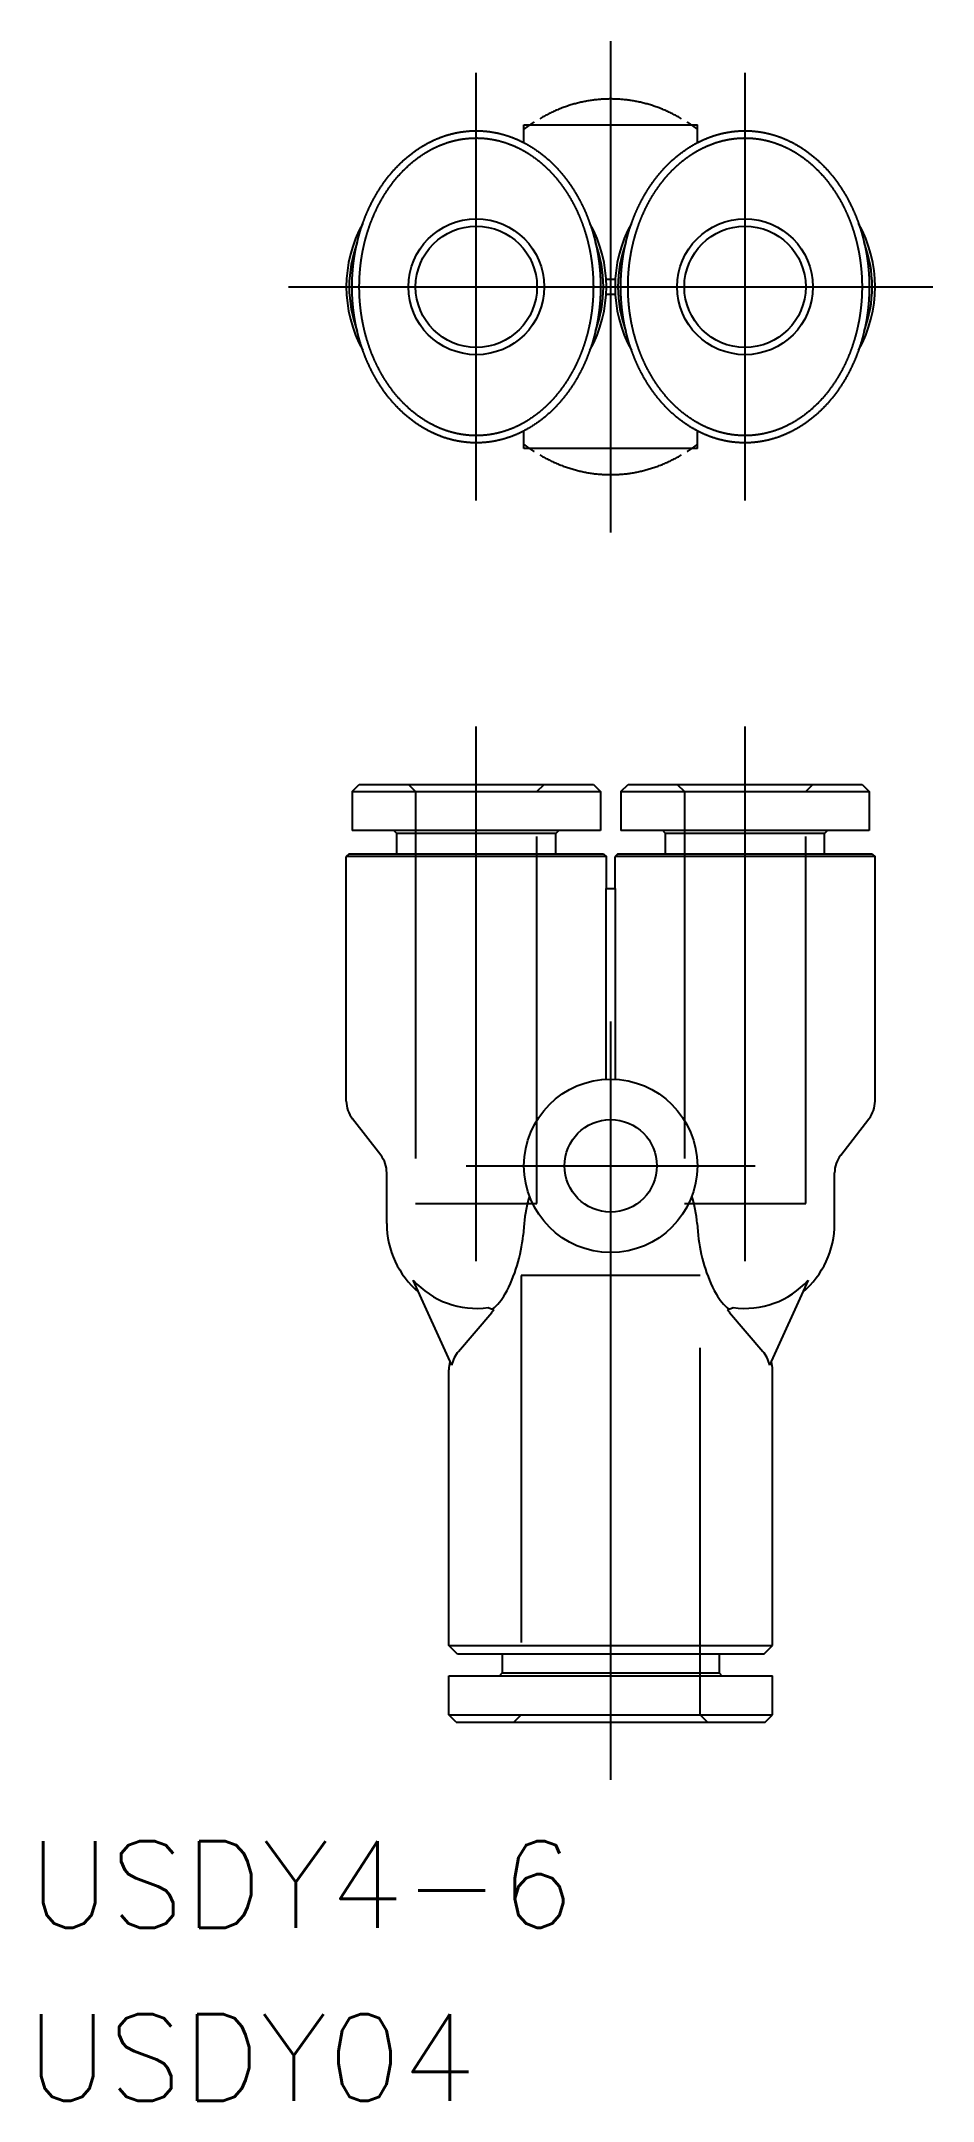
# Model space of a CAD drawing. Extents: x -19.7 to 11.1, y -32.4 to 38.9.
import ezdxf

# ---------------------------------------------------------------- set-up
doc = ezdxf.new("R2010")
doc.units = 0
doc.linetypes.add('CENTER', pattern=[50.8, 31.75, -6.35, 6.35, -6.35])
doc.linetypes.add('DASHED', pattern=[19.05, 12.7, -6.35])
doc.layers.get('0').update_dxf_attribs({"linetype": 'CONTINUOUS'})
doc.layers.add('CENTER', color=1, linetype='CENTER')
doc.styles.get("Standard").update_dxf_attribs({"font": 'txt.shx', "height": 3, "bigfont": 'bigfont.shx'})

msp = doc.modelspace()

# ---------------------------------------------------------------- texts
at = {"color": 7, "linetype": 'CONTINUOUS'}
for s, p in [('USDY4-6', (-20.158646, -26.366425)), ('USDY04', (-20.225402, -32.35705))]:
    msp.add_text(s, height=3, dxfattribs=at).set_placement(p)

# ---------------------------------------------------------------- linework, layer by layer
at = {"color": 7, "linetype": 'CONTINUOUS'}
for p, q in [((-3, 36.020271), (3, 36.020271)), ((-3, 35.406896), (-3, 36.020271)), ((3, 35.406896), (3, 36.020271)), ((0.15695, 30.670271), (-0.15695, 30.670271)), ((-0.15695, 30.170271), (0.15695, 30.170271)), ((-3, 24.820271), (-3, 25.433646)), ((3, 24.820271), (3, 25.433646)), ((3, 24.820271), (-3, 24.820271)), ((-8.95, 12.95), (-8.7, 13.2)), ((-8.95, 12.95), (-0.349985, 12.95)), ((-8.95, 12.95), (-8.95, 11.6)), ((-8.7, 13.2), (-0.599989, 13.2)), ((-0.6, 13.2), (-0.35, 12.95)), ((-0.35, 12.95), (-0.35, 11.6)), ((0.349968, 12.95), (8.95, 12.95)), ((0.35, 12.95), (0.6, 13.2)), ((0.35, 12.95), (0.35, 11.6)), ((0.599977, 13.2), (8.7, 13.2)), ((8.7, 13.2), (8.95, 12.95)), ((8.95, 12.95), (8.95, 11.6)), ((-0.35, 11.6), (-8.95, 11.6)), ((-7.4, 11.5), (-7.5, 11.6)), ((-1.9, 11.5), (-7.4, 11.5)), ((-7.4, 10.8), (-7.4, 11.5)), ((-1.9, 11.5), (-1.8, 11.6)), ((-1.9, 10.8), (-1.9, 11.5)), ((8.95, 11.6), (0.35, 11.6)), ((1.9, 11.5), (1.8, 11.6)), ((7.4, 11.5), (1.9, 11.5)), ((1.9, 10.8), (1.9, 11.5)), ((7.4, 11.5), (7.5, 11.6)), ((7.4, 10.8), (7.4, 11.5)), ((-9.05, 10.8), (-9.15, 10.7)), ((-0.15, 10.7), (-9.15, 10.7)), ((-9.15, 2.243108), (-9.15, 10.7)), ((-9.05, 10.8), (-0.25, 10.8)), ((-0.25, 10.8), (-0.15, 10.7)), ((-0.15, 9.6), (-0.15, 10.7)), ((0.25, 10.8), (0.15, 10.7)), ((9.15, 10.7), (0.15, 10.7)), ((0.15, 9.6), (0.15, 10.7)), ((0.25, 10.8), (9.05, 10.8)), ((9.05, 10.8), (9.15, 10.7)), ((9.15, 2.243108), (9.15, 10.7)), ((-0.15695, 2.995892), (-0.15695, 9.6)), ((-0.15695, 9.6), (0.15695, 9.6)), ((0.15695, 9.6), (0.15695, 2.995892)), ((-7.960648, 0.370833), (-8.939352, 1.629167)), ((7.960648, 0.370833), (8.939352, 1.629167)), ((-7.75, -2), (-7.75, -0.243108)), ((7.75, -2), (7.75, -0.243108)), ((-2.994892, -2), (-3.029301, -2.4)), ((2.994892, -2), (3.029301, -2.4)), ((-5.495666, -6.897665), (-6.833449, -3.960242)), ((6.833449, -3.960242), (5.495666, -6.897665)), ((-4.236288, -4.904969), (-4.042285, -4.983975)), ((4.042285, -4.983975), (4.236288, -4.904969)), ((-5.271377, -6.420412), (-4.116037, -5.078563)), ((4.116037, -5.078563), (5.271377, -6.420412)), ((-5.6, -16.6), (-5.6, -7.064968)), ((5.6, -16.6), (5.6, -7.064968)), ((-5.6, -16.6), (5.6, -16.6)), ((-5.3, -16.9), (-5.6, -16.6)), ((5.3, -16.9), (-5.3, -16.9)), ((-3.75, -16.9), (-3.75, -17.55)), ((3.75, -16.9), (3.75, -17.55)), ((5.3, -16.9), (5.6, -16.6)), ((-5.6, -17.65), (5.6, -17.65)), ((-5.6, -19), (-5.6, -17.65)), ((-3.75, -17.55), (-3.85, -17.65)), ((-3.75, -17.55), (3.75, -17.55)), ((3.75, -17.55), (3.85, -17.65)), ((5.6, -19), (5.6, -17.65)), ((-5.6, -19), (5.6, -19)), ((-5.35, -19.25), (-5.6, -19)), ((5.35, -19.25), (5.6, -19)), ((-5.35, -19.25), (5.35, -19.25))]:
    msp.add_line(p, q, dxfattribs=at)
at = {"color": 3, "linetype": 'DASHED'}
for p, q in [((-7, 13.2), (-6.75, 12.95)), ((-6.75, 12.95), (-6.75, -1.3)), ((-2.55, 12.95), (-2.3, 13.2)), ((-2.55, -1.3), (-2.55, 12.95)), ((2.3, 13.2), (2.55, 12.95)), ((2.55, 12.95), (2.55, -1.3)), ((6.75, 12.95), (7, 13.2)), ((6.75, -1.3), (6.75, 12.95)), ((-6.75, -1.3), (-2.55, -1.3)), ((2.55, -1.3), (6.75, -1.3)), ((-3.1, -3.8), (-3.1, -19)), ((3.1, -3.8), (-3.1, -3.8)), ((3.1, -19), (3.1, -3.8)), ((-3.35, -19.25), (-3.1, -19)), ((3.1, -19), (3.35, -19.25))]:
    msp.add_line(p, q, dxfattribs=at)
at = {"color": 7, "linetype": 'CONTINUOUS'}
for points in [[(2.45426, 36.2372, 0), (2.41863, 36.2581, 0), (2.38286, 36.2786, 0), (2.34698, 36.2988, 0), (2.31097, 36.3186, 0), (2.27483, 36.3382, 0), (2.23858, 36.3575, 0), (2.20222, 36.3765, 0), (2.16574, 36.3951, 0), (2.12914, 36.4135, 0), (2.09243, 36.4315, 0), (2.05562, 36.4492, 0), (2.0187, 36.4666, 0), (1.98167, 36.4837, 0), (1.94454, 36.5005, 0), (1.9073, 36.5169, 0), (1.86997, 36.533, 0), (1.83254, 36.5489, 0), (1.79501, 36.5644, 0), (1.75739, 36.5795, 0), (1.71968, 36.5944, 0), (1.68188, 36.6089, 0), (1.64399, 36.6231, 0), (1.60601, 36.637, 0), (1.56795, 36.6505, 0), (1.52981, 36.6638, 0), (1.49159, 36.6767, 0), (1.45329, 36.6893, 0), (1.41492, 36.7015, 0), (1.37647, 36.7134, 0), (1.33795, 36.725, 0), (1.29936, 36.7363, 0), (1.2607, 36.7472, 0), (1.22197, 36.7578, 0), (1.18319, 36.7681, 0), (1.14434, 36.778, 0), (1.10543, 36.7876, 0), (1.06646, 36.7969, 0), (1.02743, 36.8059, 0), (0.988357, 36.8145, 0), (0.949229, 36.8227, 0), (0.910051, 36.8307, 0), (0.870825, 36.8383, 0), (0.831554, 36.8456, 0), (0.792239, 36.8525, 0), (0.752883, 36.8591, 0), (0.713488, 36.8653, 0), (0.674055, 36.8713, 0), (0.634587, 36.8769, 0), (0.595086, 36.8821, 0), (0.555554, 36.887, 0), (0.515993, 36.8916, 0), (0.476405, 36.8958, 0), (0.436792, 36.8997, 0), (0.397156, 36.9033, 0), (0.3575, 36.9065, 0), (0.317825, 36.9094, 0), (0.278133, 36.912, 0), (0.238427, 36.9142, 0), (0.198708, 36.916, 0), (0.158979, 36.9176, 0), (0.119241, 36.9187, 0), (0.079498, 36.9196, 0), (0.03975, 36.9201, 0), (0, 36.9203, 0), (-0.03975, 36.9201, 0), (-0.079498, 36.9196, 0), (-0.119241, 36.9187, 0), (-0.158979, 36.9176, 0), (-0.198708, 36.916, 0), (-0.238427, 36.9142, 0), (-0.278133, 36.912, 0), (-0.317825, 36.9094, 0), (-0.3575, 36.9065, 0), (-0.397156, 36.9033, 0), (-0.436792, 36.8997, 0), (-0.476405, 36.8958, 0), (-0.515993, 36.8916, 0), (-0.555554, 36.887, 0), (-0.595086, 36.8821, 0), (-0.634587, 36.8769, 0), (-0.674055, 36.8713, 0), (-0.713488, 36.8653, 0), (-0.752883, 36.8591, 0), (-0.792239, 36.8525, 0), (-0.831554, 36.8456, 0), (-0.870825, 36.8383, 0), (-0.910051, 36.8307, 0), (-0.949229, 36.8227, 0), (-0.988357, 36.8145, 0), (-1.02743, 36.8059, 0), (-1.06646, 36.7969, 0), (-1.10543, 36.7876, 0), (-1.14434, 36.778, 0), (-1.18319, 36.7681, 0), (-1.22197, 36.7578, 0), (-1.2607, 36.7472, 0), (-1.29936, 36.7363, 0), (-1.33795, 36.725, 0), (-1.37647, 36.7134, 0), (-1.41492, 36.7015, 0), (-1.45329, 36.6893, 0), (-1.49159, 36.6767, 0), (-1.52981, 36.6638, 0), (-1.56795, 36.6505, 0), (-1.60601, 36.637, 0), (-1.64399, 36.6231, 0), (-1.68188, 36.6089, 0), (-1.71968, 36.5944, 0), (-1.75739, 36.5795, 0), (-1.79501, 36.5644, 0), (-1.83254, 36.5489, 0), (-1.86997, 36.533, 0), (-1.9073, 36.5169, 0), (-1.94454, 36.5005, 0), (-1.98167, 36.4837, 0), (-2.0187, 36.4666, 0), (-2.05562, 36.4492, 0), (-2.09243, 36.4315, 0), (-2.12914, 36.4135, 0), (-2.16574, 36.3951, 0), (-2.20222, 36.3765, 0), (-2.23858, 36.3575, 0), (-2.27483, 36.3382, 0), (-2.31097, 36.3186, 0), (-2.34698, 36.2988, 0), (-2.38286, 36.2786, 0), (-2.41863, 36.2581, 0), (-2.45426, 36.2372, 0)], [(-2.65303, 36.1141, 0), (-2.65582, 36.1122, 0), (-2.65861, 36.1104, 0), (-2.6614, 36.1086, 0), (-2.66419, 36.1068, 0), (-2.66698, 36.105, 0), (-2.66977, 36.1031, 0), (-2.67256, 36.1013, 0), (-2.67535, 36.0995, 0), (-2.67813, 36.0976, 0), (-2.68092, 36.0958, 0), (-2.6837, 36.094, 0), (-2.68648, 36.0921, 0), (-2.68926, 36.0903, 0), (-2.69204, 36.0884, 0), (-2.69482, 36.0866, 0), (-2.6976, 36.0847, 0), (-2.70038, 36.0829, 0), (-2.70316, 36.081, 0), (-2.70594, 36.0792, 0), (-2.70871, 36.0773, 0), (-2.71149, 36.0755, 0), (-2.71426, 36.0736, 0), (-2.71703, 36.0718, 0), (-2.7198, 36.0699, 0), (-2.72257, 36.068, 0), (-2.72534, 36.0662, 0), (-2.72811, 36.0643, 0), (-2.73088, 36.0624, 0), (-2.73365, 36.0605, 0), (-2.73642, 36.0587, 0), (-2.73918, 36.0568, 0), (-2.74195, 36.0549, 0), (-2.74471, 36.053, 0), (-2.74747, 36.0512, 0), (-2.75023, 36.0493, 0), (-2.75299, 36.0474, 0), (-2.75575, 36.0455, 0), (-2.75851, 36.0436, 0), (-2.76127, 36.0417, 0), (-2.76403, 36.0398, 0), (-2.76678, 36.0379, 0), (-2.76954, 36.036, 0), (-2.77229, 36.0341, 0), (-2.77505, 36.0322, 0), (-2.7778, 36.0303, 0), (-2.78055, 36.0284, 0), (-2.7833, 36.0265, 0), (-2.78605, 36.0246, 0), (-2.7888, 36.0227, 0), (-2.79155, 36.0208, 0), (-2.7943, 36.0189, 0), (-2.79704, 36.017, 0), (-2.79979, 36.0151, 0), (-2.80253, 36.0131, 0), (-2.80527, 36.0112, 0), (-2.80802, 36.0093, 0), (-2.81076, 36.0074, 0), (-2.8135, 36.0054, 0), (-2.81624, 36.0035, 0), (-2.81897, 36.0016, 0), (-2.82171, 35.9996, 0), (-2.82445, 35.9977, 0), (-2.82718, 35.9958, 0), (-2.82992, 35.9938, 0), (-2.83265, 35.9919, 0), (-2.83538, 35.99, 0), (-2.83812, 35.988, 0), (-2.84085, 35.9861, 0), (-2.84358, 35.9841, 0), (-2.84631, 35.9822, 0), (-2.84903, 35.9802, 0), (-2.85176, 35.9783, 0), (-2.85449, 35.9763, 0), (-2.85721, 35.9744, 0), (-2.85994, 35.9724, 0), (-2.86266, 35.9704, 0), (-2.86538, 35.9685, 0), (-2.8681, 35.9665, 0), (-2.87082, 35.9645, 0), (-2.87354, 35.9626, 0), (-2.87626, 35.9606, 0), (-2.87898, 35.9586, 0), (-2.88169, 35.9567, 0), (-2.88441, 35.9547, 0), (-2.88712, 35.9527, 0), (-2.88984, 35.9507, 0), (-2.89255, 35.9488, 0), (-2.89526, 35.9468, 0), (-2.89797, 35.9448, 0), (-2.90068, 35.9428, 0), (-2.90339, 35.9408, 0), (-2.9061, 35.9388, 0), (-2.9088, 35.9368, 0), (-2.91151, 35.9348, 0), (-2.91421, 35.9328, 0), (-2.91692, 35.9308, 0), (-2.91962, 35.9288, 0), (-2.92232, 35.9268, 0), (-2.92502, 35.9248, 0), (-2.92772, 35.9228, 0), (-2.93042, 35.9208, 0), (-2.93312, 35.9188, 0), (-2.93581, 35.9168, 0), (-2.93851, 35.9148, 0), (-2.94121, 35.9128, 0), (-2.9439, 35.9108, 0), (-2.94659, 35.9087, 0), (-2.94928, 35.9067, 0), (-2.95197, 35.9047, 0), (-2.95466, 35.9027, 0), (-2.95735, 35.9007, 0), (-2.96004, 35.8986, 0), (-2.96273, 35.8966, 0), (-2.96541, 35.8946, 0), (-2.9681, 35.8925, 0), (-2.97078, 35.8905, 0), (-2.97347, 35.8885, 0), (-2.97615, 35.8864, 0), (-2.97883, 35.8844, 0), (-2.98151, 35.8823, 0), (-2.98419, 35.8803, 0), (-2.98686, 35.8783, 0), (-2.98954, 35.8762, 0), (-2.99222, 35.8742, 0), (-2.99489, 35.8721, 0), (-2.99757, 35.8701, 0), (-3.00024, 35.868, 0), (-3.00291, 35.8659, 0)], [(3.00291, 35.8659, 0), (3.00024, 35.868, 0), (2.99757, 35.8701, 0), (2.99489, 35.8721, 0), (2.99222, 35.8742, 0), (2.98954, 35.8762, 0), (2.98686, 35.8783, 0), (2.98419, 35.8803, 0), (2.98151, 35.8823, 0), (2.97883, 35.8844, 0), (2.97615, 35.8864, 0), (2.97347, 35.8885, 0), (2.97078, 35.8905, 0), (2.9681, 35.8925, 0), (2.96541, 35.8946, 0), (2.96273, 35.8966, 0), (2.96004, 35.8986, 0), (2.95735, 35.9007, 0), (2.95466, 35.9027, 0), (2.95197, 35.9047, 0), (2.94928, 35.9067, 0), (2.94659, 35.9087, 0), (2.9439, 35.9108, 0), (2.94121, 35.9128, 0), (2.93851, 35.9148, 0), (2.93581, 35.9168, 0), (2.93312, 35.9188, 0), (2.93042, 35.9208, 0), (2.92772, 35.9228, 0), (2.92502, 35.9248, 0), (2.92232, 35.9268, 0), (2.91962, 35.9288, 0), (2.91692, 35.9308, 0), (2.91421, 35.9328, 0), (2.91151, 35.9348, 0), (2.9088, 35.9368, 0), (2.9061, 35.9388, 0), (2.90339, 35.9408, 0), (2.90068, 35.9428, 0), (2.89797, 35.9448, 0), (2.89526, 35.9468, 0), (2.89255, 35.9488, 0), (2.88984, 35.9507, 0), (2.88712, 35.9527, 0), (2.88441, 35.9547, 0), (2.88169, 35.9567, 0), (2.87898, 35.9586, 0), (2.87626, 35.9606, 0), (2.87354, 35.9626, 0), (2.87082, 35.9645, 0), (2.8681, 35.9665, 0), (2.86538, 35.9685, 0), (2.86266, 35.9704, 0), (2.85994, 35.9724, 0), (2.85721, 35.9744, 0), (2.85449, 35.9763, 0), (2.85176, 35.9783, 0), (2.84903, 35.9802, 0), (2.84631, 35.9822, 0), (2.84358, 35.9841, 0), (2.84085, 35.9861, 0), (2.83812, 35.988, 0), (2.83538, 35.99, 0), (2.83265, 35.9919, 0), (2.82992, 35.9938, 0), (2.82718, 35.9958, 0), (2.82445, 35.9977, 0), (2.82171, 35.9996, 0), (2.81897, 36.0016, 0), (2.81624, 36.0035, 0), (2.8135, 36.0054, 0), (2.81076, 36.0074, 0), (2.80802, 36.0093, 0), (2.80527, 36.0112, 0), (2.80253, 36.0131, 0), (2.79979, 36.0151, 0), (2.79704, 36.017, 0), (2.7943, 36.0189, 0), (2.79155, 36.0208, 0), (2.7888, 36.0227, 0), (2.78605, 36.0246, 0), (2.7833, 36.0265, 0), (2.78055, 36.0284, 0), (2.7778, 36.0303, 0), (2.77505, 36.0322, 0), (2.77229, 36.0341, 0), (2.76954, 36.036, 0), (2.76678, 36.0379, 0), (2.76403, 36.0398, 0), (2.76127, 36.0417, 0), (2.75851, 36.0436, 0), (2.75575, 36.0455, 0), (2.75299, 36.0474, 0), (2.75023, 36.0493, 0), (2.74747, 36.0512, 0), (2.74471, 36.053, 0), (2.74195, 36.0549, 0), (2.73918, 36.0568, 0), (2.73642, 36.0587, 0), (2.73365, 36.0605, 0), (2.73088, 36.0624, 0), (2.72811, 36.0643, 0), (2.72534, 36.0662, 0), (2.72257, 36.068, 0), (2.7198, 36.0699, 0), (2.71703, 36.0718, 0), (2.71426, 36.0736, 0), (2.71149, 36.0755, 0), (2.70871, 36.0773, 0), (2.70594, 36.0792, 0), (2.70316, 36.081, 0), (2.70038, 36.0829, 0), (2.6976, 36.0847, 0), (2.69482, 36.0866, 0), (2.69204, 36.0884, 0), (2.68926, 36.0903, 0), (2.68648, 36.0921, 0), (2.6837, 36.094, 0), (2.68092, 36.0958, 0), (2.67813, 36.0976, 0), (2.67535, 36.0995, 0), (2.67256, 36.1013, 0), (2.66977, 36.1031, 0), (2.66698, 36.105, 0), (2.66419, 36.1068, 0), (2.6614, 36.1086, 0), (2.65861, 36.1104, 0), (2.65582, 36.1122, 0), (2.65303, 36.1141, 0)], [(-3.00291, 24.9746, 0), (-3.00024, 24.9725, 0), (-2.99757, 24.9705, 0), (-2.99489, 24.9684, 0), (-2.99222, 24.9664, 0), (-2.98954, 24.9643, 0), (-2.98686, 24.9623, 0), (-2.98419, 24.9602, 0), (-2.98151, 24.9582, 0), (-2.97883, 24.9562, 0), (-2.97615, 24.9541, 0), (-2.97347, 24.9521, 0), (-2.97078, 24.95, 0), (-2.9681, 24.948, 0), (-2.96541, 24.946, 0), (-2.96273, 24.9439, 0), (-2.96004, 24.9419, 0), (-2.95735, 24.9399, 0), (-2.95466, 24.9379, 0), (-2.95197, 24.9358, 0), (-2.94928, 24.9338, 0), (-2.94659, 24.9318, 0), (-2.9439, 24.9298, 0), (-2.94121, 24.9278, 0), (-2.93851, 24.9258, 0), (-2.93581, 24.9237, 0), (-2.93312, 24.9217, 0), (-2.93042, 24.9197, 0), (-2.92772, 24.9177, 0), (-2.92502, 24.9157, 0), (-2.92232, 24.9137, 0), (-2.91962, 24.9117, 0), (-2.91692, 24.9097, 0), (-2.91421, 24.9077, 0), (-2.91151, 24.9057, 0), (-2.9088, 24.9037, 0), (-2.9061, 24.9017, 0), (-2.90339, 24.8997, 0), (-2.90068, 24.8977, 0), (-2.89797, 24.8958, 0), (-2.89526, 24.8938, 0), (-2.89255, 24.8918, 0), (-2.88984, 24.8898, 0), (-2.88712, 24.8878, 0), (-2.88441, 24.8859, 0), (-2.88169, 24.8839, 0), (-2.87898, 24.8819, 0), (-2.87626, 24.8799, 0), (-2.87354, 24.878, 0), (-2.87082, 24.876, 0), (-2.8681, 24.874, 0), (-2.86538, 24.8721, 0), (-2.86266, 24.8701, 0), (-2.85994, 24.8681, 0), (-2.85721, 24.8662, 0), (-2.85449, 24.8642, 0), (-2.85176, 24.8623, 0), (-2.84903, 24.8603, 0), (-2.84631, 24.8584, 0), (-2.84358, 24.8564, 0), (-2.84085, 24.8545, 0), (-2.83812, 24.8525, 0), (-2.83538, 24.8506, 0), (-2.83265, 24.8486, 0), (-2.82992, 24.8467, 0), (-2.82718, 24.8448, 0), (-2.82445, 24.8428, 0), (-2.82171, 24.8409, 0), (-2.81897, 24.839, 0), (-2.81624, 24.837, 0), (-2.8135, 24.8351, 0), (-2.81076, 24.8332, 0), (-2.80802, 24.8313, 0), (-2.80527, 24.8293, 0), (-2.80253, 24.8274, 0), (-2.79979, 24.8255, 0), (-2.79704, 24.8236, 0), (-2.7943, 24.8217, 0), (-2.79155, 24.8197, 0), (-2.7888, 24.8178, 0), (-2.78605, 24.8159, 0), (-2.7833, 24.814, 0), (-2.78055, 24.8121, 0), (-2.7778, 24.8102, 0), (-2.77505, 24.8083, 0), (-2.77229, 24.8064, 0), (-2.76954, 24.8045, 0), (-2.76678, 24.8026, 0), (-2.76403, 24.8007, 0), (-2.76127, 24.7988, 0), (-2.75851, 24.7969, 0), (-2.75575, 24.795, 0), (-2.75299, 24.7932, 0), (-2.75023, 24.7913, 0), (-2.74747, 24.7894, 0), (-2.74471, 24.7875, 0), (-2.74195, 24.7856, 0), (-2.73918, 24.7837, 0), (-2.73642, 24.7819, 0), (-2.73365, 24.78, 0), (-2.73088, 24.7781, 0), (-2.72811, 24.7763, 0), (-2.72534, 24.7744, 0), (-2.72257, 24.7725, 0), (-2.7198, 24.7707, 0), (-2.71703, 24.7688, 0), (-2.71426, 24.7669, 0), (-2.71149, 24.7651, 0), (-2.70871, 24.7632, 0), (-2.70594, 24.7614, 0), (-2.70316, 24.7595, 0), (-2.70038, 24.7577, 0), (-2.6976, 24.7558, 0), (-2.69482, 24.754, 0), (-2.69204, 24.7521, 0), (-2.68926, 24.7503, 0), (-2.68648, 24.7484, 0), (-2.6837, 24.7466, 0), (-2.68092, 24.7448, 0), (-2.67813, 24.7429, 0), (-2.67535, 24.7411, 0), (-2.67256, 24.7392, 0), (-2.66977, 24.7374, 0), (-2.66698, 24.7356, 0), (-2.66419, 24.7338, 0), (-2.6614, 24.7319, 0), (-2.65861, 24.7301, 0), (-2.65582, 24.7283, 0), (-2.65303, 24.7265, 0)], [(2.65303, 24.7265, 0), (2.65582, 24.7283, 0), (2.65861, 24.7301, 0), (2.6614, 24.7319, 0), (2.66419, 24.7338, 0), (2.66698, 24.7356, 0), (2.66977, 24.7374, 0), (2.67256, 24.7392, 0), (2.67535, 24.7411, 0), (2.67813, 24.7429, 0), (2.68092, 24.7448, 0), (2.6837, 24.7466, 0), (2.68648, 24.7484, 0), (2.68926, 24.7503, 0), (2.69204, 24.7521, 0), (2.69482, 24.754, 0), (2.6976, 24.7558, 0), (2.70038, 24.7577, 0), (2.70316, 24.7595, 0), (2.70594, 24.7614, 0), (2.70871, 24.7632, 0), (2.71149, 24.7651, 0), (2.71426, 24.7669, 0), (2.71703, 24.7688, 0), (2.7198, 24.7707, 0), (2.72257, 24.7725, 0), (2.72534, 24.7744, 0), (2.72811, 24.7763, 0), (2.73088, 24.7781, 0), (2.73365, 24.78, 0), (2.73642, 24.7819, 0), (2.73918, 24.7837, 0), (2.74195, 24.7856, 0), (2.74471, 24.7875, 0), (2.74747, 24.7894, 0), (2.75023, 24.7913, 0), (2.75299, 24.7932, 0), (2.75575, 24.795, 0), (2.75851, 24.7969, 0), (2.76127, 24.7988, 0), (2.76403, 24.8007, 0), (2.76678, 24.8026, 0), (2.76954, 24.8045, 0), (2.77229, 24.8064, 0), (2.77505, 24.8083, 0), (2.7778, 24.8102, 0), (2.78055, 24.8121, 0), (2.7833, 24.814, 0), (2.78605, 24.8159, 0), (2.7888, 24.8178, 0), (2.79155, 24.8197, 0), (2.7943, 24.8217, 0), (2.79704, 24.8236, 0), (2.79979, 24.8255, 0), (2.80253, 24.8274, 0), (2.80527, 24.8293, 0), (2.80802, 24.8313, 0), (2.81076, 24.8332, 0), (2.8135, 24.8351, 0), (2.81624, 24.837, 0), (2.81897, 24.839, 0), (2.82171, 24.8409, 0), (2.82445, 24.8428, 0), (2.82718, 24.8448, 0), (2.82992, 24.8467, 0), (2.83265, 24.8486, 0), (2.83538, 24.8506, 0), (2.83812, 24.8525, 0), (2.84085, 24.8545, 0), (2.84358, 24.8564, 0), (2.84631, 24.8584, 0), (2.84903, 24.8603, 0), (2.85176, 24.8623, 0), (2.85449, 24.8642, 0), (2.85721, 24.8662, 0), (2.85994, 24.8681, 0), (2.86266, 24.8701, 0), (2.86538, 24.8721, 0), (2.8681, 24.874, 0), (2.87082, 24.876, 0), (2.87354, 24.878, 0), (2.87626, 24.8799, 0), (2.87898, 24.8819, 0), (2.88169, 24.8839, 0), (2.88441, 24.8859, 0), (2.88712, 24.8878, 0), (2.88984, 24.8898, 0), (2.89255, 24.8918, 0), (2.89526, 24.8938, 0), (2.89797, 24.8958, 0), (2.90068, 24.8977, 0), (2.90339, 24.8997, 0), (2.9061, 24.9017, 0), (2.9088, 24.9037, 0), (2.91151, 24.9057, 0), (2.91421, 24.9077, 0), (2.91692, 24.9097, 0), (2.91962, 24.9117, 0), (2.92232, 24.9137, 0), (2.92502, 24.9157, 0), (2.92772, 24.9177, 0), (2.93042, 24.9197, 0), (2.93312, 24.9217, 0), (2.93581, 24.9237, 0), (2.93851, 24.9258, 0), (2.94121, 24.9278, 0), (2.9439, 24.9298, 0), (2.94659, 24.9318, 0), (2.94928, 24.9338, 0), (2.95197, 24.9358, 0), (2.95466, 24.9379, 0), (2.95735, 24.9399, 0), (2.96004, 24.9419, 0), (2.96273, 24.9439, 0), (2.96541, 24.946, 0), (2.9681, 24.948, 0), (2.97078, 24.95, 0), (2.97347, 24.9521, 0), (2.97615, 24.9541, 0), (2.97883, 24.9562, 0), (2.98151, 24.9582, 0), (2.98419, 24.9602, 0), (2.98686, 24.9623, 0), (2.98954, 24.9643, 0), (2.99222, 24.9664, 0), (2.99489, 24.9684, 0), (2.99757, 24.9705, 0), (3.00024, 24.9725, 0), (3.00291, 24.9746, 0)], [(-2.45426, 24.6033, 0), (-2.41863, 24.5825, 0), (-2.38286, 24.562, 0), (-2.34698, 24.5418, 0), (-2.31097, 24.5219, 0), (-2.27483, 24.5023, 0), (-2.23858, 24.483, 0), (-2.20222, 24.4641, 0), (-2.16574, 24.4454, 0), (-2.12914, 24.4271, 0), (-2.09243, 24.409, 0), (-2.05562, 24.3913, 0), (-2.0187, 24.3739, 0), (-1.98167, 24.3568, 0), (-1.94454, 24.3401, 0), (-1.9073, 24.3236, 0), (-1.86997, 24.3075, 0), (-1.83254, 24.2917, 0), (-1.79501, 24.2762, 0), (-1.75739, 24.261, 0), (-1.71968, 24.2462, 0), (-1.68188, 24.2316, 0), (-1.64399, 24.2174, 0), (-1.60601, 24.2036, 0), (-1.56795, 24.19, 0), (-1.52981, 24.1768, 0), (-1.49159, 24.1639, 0), (-1.45329, 24.1513, 0), (-1.41492, 24.139, 0), (-1.37647, 24.1271, 0), (-1.33795, 24.1155, 0), (-1.29936, 24.1043, 0), (-1.2607, 24.0933, 0), (-1.22197, 24.0827, 0), (-1.18319, 24.0725, 0), (-1.14434, 24.0625, 0), (-1.10543, 24.0529, 0), (-1.06646, 24.0436, 0), (-1.02743, 24.0347, 0), (-0.988357, 24.0261, 0), (-0.949229, 24.0178, 0), (-0.910051, 24.0099, 0), (-0.870825, 24.0023, 0), (-0.831554, 23.995, 0), (-0.792239, 23.9881, 0), (-0.752883, 23.9815, 0), (-0.713488, 23.9752, 0), (-0.674055, 23.9693, 0), (-0.634587, 23.9637, 0), (-0.595086, 23.9584, 0), (-0.555554, 23.9535, 0), (-0.515993, 23.9489, 0), (-0.476405, 23.9447, 0), (-0.436792, 23.9408, 0), (-0.397156, 23.9372, 0), (-0.3575, 23.934, 0), (-0.317825, 23.9311, 0), (-0.278133, 23.9286, 0), (-0.238427, 23.9264, 0), (-0.198708, 23.9245, 0), (-0.158979, 23.923, 0), (-0.119241, 23.9218, 0), (-0.079498, 23.921, 0), (-0.03975, 23.9204, 0), (0, 23.9203, 0), (0.03975, 23.9204, 0), (0.079498, 23.921, 0), (0.119241, 23.9218, 0), (0.158979, 23.923, 0), (0.198708, 23.9245, 0), (0.238427, 23.9264, 0), (0.278133, 23.9286, 0), (0.317825, 23.9311, 0), (0.3575, 23.934, 0), (0.397156, 23.9372, 0), (0.436792, 23.9408, 0), (0.476405, 23.9447, 0), (0.515993, 23.9489, 0), (0.555554, 23.9535, 0), (0.595086, 23.9584, 0), (0.634587, 23.9637, 0), (0.674055, 23.9693, 0), (0.713488, 23.9752, 0), (0.752883, 23.9815, 0), (0.792239, 23.9881, 0), (0.831554, 23.995, 0), (0.870825, 24.0023, 0), (0.910051, 24.0099, 0), (0.949229, 24.0178, 0), (0.988357, 24.0261, 0), (1.02743, 24.0347, 0), (1.06646, 24.0436, 0), (1.10543, 24.0529, 0), (1.14434, 24.0625, 0), (1.18319, 24.0725, 0), (1.22197, 24.0827, 0), (1.2607, 24.0933, 0), (1.29936, 24.1043, 0), (1.33795, 24.1155, 0), (1.37647, 24.1271, 0), (1.41492, 24.139, 0), (1.45329, 24.1513, 0), (1.49159, 24.1639, 0), (1.52981, 24.1768, 0), (1.56795, 24.19, 0), (1.60601, 24.2036, 0), (1.64399, 24.2174, 0), (1.68188, 24.2316, 0), (1.71968, 24.2462, 0), (1.75739, 24.261, 0), (1.79501, 24.2762, 0), (1.83254, 24.2917, 0), (1.86997, 24.3075, 0), (1.9073, 24.3236, 0), (1.94454, 24.3401, 0), (1.98167, 24.3568, 0), (2.0187, 24.3739, 0), (2.05562, 24.3913, 0), (2.09243, 24.409, 0), (2.12914, 24.4271, 0), (2.16574, 24.4454, 0), (2.20222, 24.4641, 0), (2.23858, 24.483, 0), (2.27483, 24.5023, 0), (2.31097, 24.5219, 0), (2.34698, 24.5418, 0), (2.38286, 24.562, 0), (2.41863, 24.5825, 0), (2.45426, 24.6033, 0)]]:
    msp.add_polyline3d(points, dxfattribs=at)
at = {"color": 7}
for points in [[(-8.95, 30.4203, 0), (-8.94999, 30.4313, 0), (-8.94997, 30.4424, 0), (-8.94993, 30.4534, 0), (-8.94987, 30.4644, 0), (-8.9498, 30.4754, 0), (-8.94971, 30.4864, 0), (-8.9496, 30.4974, 0), (-8.94948, 30.5084, 0), (-8.94934, 30.5193, 0), (-8.94918, 30.5303, 0), (-8.94901, 30.5413, 0), (-8.94881, 30.5523, 0), (-8.9486, 30.5632, 0), (-8.94838, 30.5742, 0), (-8.94813, 30.5852, 0), (-8.94787, 30.5961, 0), (-8.94759, 30.6071, 0), (-8.94729, 30.6181, 0), (-8.94697, 30.629, 0), (-8.94663, 30.64, 0), (-8.94628, 30.651, 0), (-8.94591, 30.662, 0), (-8.94551, 30.673, 0), (-8.9451, 30.684, 0), (-8.94467, 30.695, 0), (-8.94422, 30.7061, 0), (-8.94375, 30.7171, 0), (-8.94326, 30.7281, 0), (-8.94275, 30.7392, 0), (-8.94223, 30.7503, 0), (-8.94168, 30.7614, 0), (-8.94111, 30.7725, 0), (-8.94052, 30.7836, 0), (-8.93991, 30.7947, 0), (-8.93928, 30.8059, 0), (-8.93863, 30.8171, 0), (-8.93796, 30.8283, 0), (-8.93727, 30.8395, 0), (-8.93656, 30.8507, 0), (-8.93582, 30.862, 0), (-8.93507, 30.8733, 0), (-8.93429, 30.8846, 0), (-8.93349, 30.8959, 0), (-8.93267, 30.9073, 0), (-8.93183, 30.9186, 0), (-8.93097, 30.9301, 0), (-8.93008, 30.9415, 0), (-8.92917, 30.953, 0), (-8.92824, 30.9645, 0), (-8.92729, 30.976, 0), (-8.92631, 30.9876, 0), (-8.92531, 30.9992, 0), (-8.92429, 31.0108, 0), (-8.92325, 31.0225, 0), (-8.92218, 31.0342, 0), (-8.92109, 31.0459, 0), (-8.91997, 31.0577, 0), (-8.91883, 31.0695, 0), (-8.91767, 31.0814, 0), (-8.91649, 31.0933, 0), (-8.91528, 31.1052, 0), (-8.91404, 31.1172, 0), (-8.91278, 31.1292, 0), (-8.9115, 31.1412, 0), (-8.91019, 31.1534, 0), (-8.90885, 31.1655, 0), (-8.90749, 31.1777, 0), (-8.9061, 31.19, 0), (-8.90468, 31.2023, 0), (-8.90323, 31.2147, 0), (-8.90175, 31.2271, 0), (-8.90024, 31.2395, 0), (-8.89869, 31.2521, 0), (-8.89712, 31.2646, 0), (-8.89552, 31.2773, 0), (-8.89389, 31.2899, 0), (-8.89222, 31.3027, 0), (-8.89052, 31.3155, 0), (-8.88879, 31.3283, 0), (-8.88702, 31.3412, 0), (-8.88522, 31.3542, 0), (-8.88339, 31.3672, 0), (-8.88152, 31.3803, 0), (-8.87962, 31.3934, 0), (-8.87768, 31.4066, 0), (-8.8757, 31.4199, 0), (-8.87369, 31.4332, 0), (-8.87163, 31.4466, 0), (-8.86955, 31.46, 0), (-8.86742, 31.4735, 0), (-8.86526, 31.4871, 0), (-8.86305, 31.5007, 0), (-8.86081, 31.5144, 0), (-8.85853, 31.5282, 0), (-8.8562, 31.542, 0), (-8.85384, 31.5559, 0), (-8.85143, 31.5698, 0), (-8.84899, 31.5838, 0), (-8.8465, 31.5979, 0), (-8.84397, 31.612, 0), (-8.8414, 31.6262, 0), (-8.83879, 31.6404, 0), (-8.83614, 31.6547, 0), (-8.83344, 31.669, 0), (-8.8307, 31.6834, 0), (-8.82792, 31.6978, 0), (-8.82509, 31.7123, 0), (-8.82222, 31.7269, 0), (-8.81931, 31.7414, 0), (-8.81635, 31.7561, 0), (-8.81335, 31.7707, 0), (-8.81031, 31.7855, 0), (-8.80722, 31.8002, 0), (-8.80408, 31.815, 0), (-8.8009, 31.8299, 0), (-8.79767, 31.8448, 0), (-8.7944, 31.8598, 0), (-8.79108, 31.8748, 0), (-8.78771, 31.8898, 0), (-8.7843, 31.9049, 0), (-8.78084, 31.92, 0), (-8.77733, 31.9351, 0), (-8.77378, 31.9503, 0), (-8.77018, 31.9655, 0), (-8.76653, 31.9808, 0), (-8.76283, 31.9961, 0), (-8.75908, 32.0115, 0), (-8.75529, 32.0268, 0), (-8.75144, 32.0423, 0), (-8.74754, 32.0577, 0), (-8.7436, 32.0732, 0), (-8.7396, 32.0887, 0), (-8.73556, 32.1042, 0), (-8.73146, 32.1198, 0), (-8.72732, 32.1354, 0), (-8.72312, 32.151, 0), (-8.71887, 32.1667, 0), (-8.71457, 32.1824, 0), (-8.71022, 32.1981, 0), (-8.70582, 32.2138, 0), (-8.70137, 32.2296, 0), (-8.69686, 32.2454, 0), (-8.6923, 32.2612, 0), (-8.68769, 32.2771, 0), (-8.68303, 32.293, 0), (-8.67832, 32.3089, 0), (-8.67355, 32.3248, 0), (-8.66873, 32.3408, 0), (-8.66386, 32.3568, 0), (-8.65893, 32.3728, 0), (-8.65395, 32.3888, 0), (-8.64892, 32.4048, 0), (-8.64383, 32.4209, 0), (-8.63869, 32.437, 0), (-8.6335, 32.4531, 0), (-8.62825, 32.4692, 0), (-8.62294, 32.4854, 0), (-8.61759, 32.5015, 0), (-8.61217, 32.5177, 0), (-8.6067, 32.5339, 0), (-8.60118, 32.5502, 0), (-8.5956, 32.5664, 0), (-8.58996, 32.5826, 0), (-8.58427, 32.5989, 0), (-8.57853, 32.6152, 0), (-8.57272, 32.6315, 0), (-8.56687, 32.6478, 0), (-8.56095, 32.6642, 0), (-8.55498, 32.6805, 0), (-8.54895, 32.6969, 0), (-8.54286, 32.7132, 0), (-8.53672, 32.7296, 0), (-8.53052, 32.746, 0), (-8.52426, 32.7624, 0), (-8.51794, 32.7788, 0), (-8.51157, 32.7952, 0), (-8.50513, 32.8117, 0), (-8.49864, 32.8281, 0), (-8.49209, 32.8446, 0), (-8.48549, 32.861, 0), (-8.47882, 32.8775, 0), (-8.47209, 32.894, 0), (-8.46531, 32.9105, 0), (-8.45846, 32.9269, 0), (-8.45156, 32.9434, 0), (-8.44459, 32.9599, 0), (-8.43757, 32.9764, 0), (-8.43048, 32.9929, 0), (-8.42334, 33.0094, 0), (-8.41613, 33.026, 0), (-8.40887, 33.0425, 0), (-8.40154, 33.059, 0), (-8.39415, 33.0755, 0), (-8.3867, 33.092, 0), (-8.37919, 33.1085, 0), (-8.37162, 33.125, 0), (-8.36399, 33.1416, 0), (-8.35629, 33.1581, 0), (-8.34853, 33.1746, 0), (-8.34071, 33.1911, 0), (-8.33283, 33.2076, 0), (-8.32488, 33.2241, 0), (-8.31687, 33.2406, 0), (-8.3088, 33.2571, 0), (-8.30067, 33.2736, 0), (-8.29247, 33.2901, 0), (-8.28421, 33.3066, 0), (-8.27588, 33.3231, 0), (-8.26749, 33.3395, 0), (-8.25904, 33.356, 0), (-8.25052, 33.3724, 0), (-8.24193, 33.3889, 0), (-8.23329, 33.4053, 0), (-8.22457, 33.4217, 0), (-8.2158, 33.4382, 0), (-8.20695, 33.4546, 0), (-8.19805, 33.471, 0), (-8.18907, 33.4873, 0), (-8.18004, 33.5037, 0), (-8.17094, 33.52, 0), (-8.16177, 33.5364, 0), (-8.15255, 33.5527, 0), (-8.14326, 33.569, 0), (-8.1339, 33.5853, 0), (-8.12448, 33.6015, 0), (-8.115, 33.6178, 0), (-8.10545, 33.634, 0), (-8.09585, 33.6502, 0), (-8.08617, 33.6664, 0), (-8.07644, 33.6825, 0), (-8.06664, 33.6987, 0), (-8.05679, 33.7148, 0), (-8.04687, 33.7309, 0), (-8.03688, 33.747, 0), (-8.02684, 33.763, 0), (-8.01673, 33.779, 0), (-8.00656, 33.795, 0), (-7.99633, 33.811, 0), (-7.98604, 33.8269, 0), (-7.97569, 33.8429, 0), (-7.96528, 33.8587, 0), (-7.9548, 33.8746, 0), (-7.94427, 33.8904, 0), (-7.93367, 33.9062, 0), (-7.92302, 33.922, 0), (-7.9123, 33.9377, 0), (-7.90152, 33.9534, 0), (-7.89069, 33.9691, 0), (-7.87979, 33.9847, 0), (-7.86884, 34.0003, 0), (-7.85782, 34.0159, 0), (-7.84674, 34.0314, 0), (-7.83561, 34.0469, 0), (-7.82442, 34.0624, 0), (-7.81317, 34.0778, 0), (-7.80185, 34.0931, 0), (-7.79049, 34.1085, 0), (-7.77906, 34.1238, 0), (-7.76757, 34.1391, 0), (-7.75603, 34.1543, 0), (-7.74442, 34.1695, 0), (-7.73276, 34.1846, 0), (-7.72105, 34.1997, 0), (-7.70927, 34.2147, 0), (-7.69744, 34.2297, 0), (-7.68555, 34.2447, 0), (-7.6736, 34.2596, 0), (-7.66159, 34.2745, 0), (-7.64953, 34.2893, 0), (-7.63742, 34.3041, 0), (-7.62524, 34.3188, 0), (-7.61301, 34.3335, 0), (-7.60072, 34.3481, 0), (-7.58838, 34.3627, 0), (-7.57598, 34.3773, 0), (-7.56353, 34.3917, 0), (-7.55101, 34.4062, 0), (-7.53845, 34.4205, 0), (-7.52583, 34.4349, 0), (-7.51315, 34.4491, 0), (-7.50042, 34.4634, 0), (-7.48763, 34.4775, 0), (-7.47479, 34.4916, 0), (-7.4619, 34.5057, 0), (-7.44896, 34.5196, 0), (-7.43596, 34.5336, 0), (-7.42291, 34.5475, 0), (-7.40981, 34.5613, 0), (-7.39666, 34.575, 0), (-7.38346, 34.5887, 0), (-7.37021, 34.6023, 0), (-7.35692, 34.6159, 0), (-7.34357, 34.6294, 0), (-7.33017, 34.6429, 0), (-7.31673, 34.6563, 0), (-7.30324, 34.6696, 0), (-7.2897, 34.6828, 0), (-7.27611, 34.696, 0), (-7.26248, 34.7092, 0), (-7.2488, 34.7222, 0), (-7.23508, 34.7353, 0), (-7.22131, 34.7482, 0), (-7.2075, 34.7611, 0), (-7.19364, 34.7739, 0), (-7.17974, 34.7866, 0), (-7.1658, 34.7993, 0), (-7.15181, 34.8119, 0), (-7.13778, 34.8245, 0), (-7.12371, 34.8369, 0), (-7.10959, 34.8494, 0), (-7.09544, 34.8617, 0), (-7.08124, 34.874, 0), (-7.06701, 34.8862, 0), (-7.05273, 34.8983, 0), (-7.03841, 34.9104, 0), (-7.02406, 34.9224, 0), (-7.00967, 34.9343, 0), (-6.99523, 34.9461, 0), (-6.98076, 34.9579, 0), (-6.96625, 34.9696, 0), (-6.95171, 34.9813, 0), (-6.93713, 34.9928, 0), (-6.92251, 35.0043, 0), (-6.90786, 35.0157, 0), (-6.89317, 35.0271, 0), (-6.87844, 35.0383, 0), (-6.86368, 35.0495, 0), (-6.84889, 35.0607, 0), (-6.83406, 35.0717, 0), (-6.8192, 35.0827, 0), (-6.80431, 35.0936, 0), (-6.78938, 35.1044, 0), (-6.77443, 35.1151, 0), (-6.75944, 35.1258, 0), (-6.74442, 35.1364, 0), (-6.72937, 35.1469, 0), (-6.71428, 35.1573, 0), (-6.69917, 35.1676, 0), (-6.68403, 35.1779, 0), (-6.66886, 35.1881, 0), (-6.65366, 35.1982, 0), (-6.63843, 35.2082, 0), (-6.62318, 35.2182, 0), (-6.6079, 35.228, 0), (-6.59258, 35.2378, 0), (-6.57724, 35.2475, 0), (-6.56188, 35.2571, 0), (-6.54648, 35.2667, 0), (-6.53106, 35.2762, 0), (-6.51561, 35.2855, 0), (-6.50013, 35.2949, 0), (-6.48463, 35.3041, 0), (-6.4691, 35.3132, 0), (-6.45354, 35.3223, 0), (-6.43796, 35.3313, 0), (-6.42236, 35.3402, 0), (-6.40672, 35.349, 0), (-6.39107, 35.3578, 0), (-6.37539, 35.3665, 0), (-6.35968, 35.3751, 0), (-6.34395, 35.3836, 0), (-6.3282, 35.392, 0), (-6.31242, 35.4003, 0), (-6.29662, 35.4086, 0), (-6.2808, 35.4168, 0), (-6.26495, 35.4249, 0), (-6.24909, 35.4329, 0), (-6.2332, 35.4409, 0), (-6.21728, 35.4487, 0), (-6.20135, 35.4565, 0), (-6.1854, 35.4642, 0), (-6.16942, 35.4719, 0), (-6.15343, 35.4794, 0), (-6.13741, 35.4869, 0), (-6.12137, 35.4942, 0), (-6.10532, 35.5015, 0), (-6.08924, 35.5088, 0), (-6.07315, 35.5159, 0), (-6.05703, 35.5229, 0), (-6.0409, 35.5299, 0), (-6.02475, 35.5368, 0), (-6.00858, 35.5436, 0), (-5.99239, 35.5503, 0), (-5.97619, 35.557, 0), (-5.95997, 35.5636, 0), (-5.94373, 35.57, 0), (-5.92747, 35.5764, 0), (-5.9112, 35.5827, 0), (-5.89491, 35.589, 0), (-5.87861, 35.5951, 0), (-5.86229, 35.6012, 0), (-5.84595, 35.6072, 0), (-5.8296, 35.6131, 0), (-5.81324, 35.6189, 0), (-5.79686, 35.6247, 0), (-5.78046, 35.6303, 0), (-5.76406, 35.6359, 0), (-5.74764, 35.6414, 0), (-5.7312, 35.6468, 0), (-5.71475, 35.6521, 0), (-5.69829, 35.6573, 0), (-5.68182, 35.6625, 0), (-5.66533, 35.6676, 0), (-5.64884, 35.6726, 0), (-5.63233, 35.6775, 0), (-5.61581, 35.6823, 0), (-5.59928, 35.687, 0), (-5.58274, 35.6917, 0), (-5.56619, 35.6963, 0), (-5.54963, 35.7008, 0), (-5.53306, 35.7052, 0), (-5.51648, 35.7095, 0), (-5.49989, 35.7137, 0), (-5.48329, 35.7179, 0), (-5.46668, 35.722, 0), (-5.45006, 35.726, 0), (-5.43343, 35.7299, 0), (-5.4168, 35.7337, 0), (-5.40015, 35.7375, 0), (-5.3835, 35.7411, 0), (-5.36684, 35.7447, 0), (-5.35017, 35.7482, 0), (-5.3335, 35.7516, 0), (-5.31681, 35.7549, 0), (-5.30012, 35.7582, 0), (-5.28343, 35.7614, 0), (-5.26672, 35.7644, 0), (-5.25001, 35.7674, 0), (-5.2333, 35.7704, 0), (-5.21657, 35.7732, 0), (-5.19985, 35.7759, 0), (-5.18311, 35.7786, 0), (-5.16637, 35.7812, 0), (-5.14963, 35.7837, 0), (-5.13288, 35.7861, 0), (-5.11612, 35.7884, 0), (-5.09936, 35.7907, 0), (-5.0826, 35.7929, 0), (-5.06583, 35.795, 0), (-5.04905, 35.797, 0), (-5.03228, 35.7989, 0), (-5.0155, 35.8007, 0), (-4.99871, 35.8025, 0), (-4.98193, 35.8042, 0), (-4.96513, 35.8057, 0), (-4.94834, 35.8073, 0), (-4.93155, 35.8087, 0), (-4.91475, 35.81, 0), (-4.89795, 35.8113, 0), (-4.88114, 35.8125, 0), (-4.86434, 35.8136, 0), (-4.84753, 35.8146, 0), (-4.83072, 35.8155, 0), (-4.81392, 35.8163, 0), (-4.7971, 35.8171, 0), (-4.78029, 35.8178, 0), (-4.76348, 35.8184, 0), (-4.74667, 35.8189, 0), (-4.72986, 35.8193, 0), (-4.71305, 35.8197, 0), (-4.69623, 35.82, 0), (-4.67942, 35.8201, 0), (-4.66261, 35.8202, 0), (-4.64579, 35.8203, 0), (-4.62898, 35.8202, 0), (-4.61216, 35.8201, 0), (-4.59535, 35.8198, 0), (-4.57853, 35.8195, 0), (-4.56172, 35.8191, 0), (-4.54491, 35.8186, 0), (-4.52809, 35.8181, 0), (-4.51128, 35.8174, 0), (-4.49448, 35.8167, 0), (-4.47767, 35.8159, 0), (-4.46087, 35.815, 0), (-4.44407, 35.814, 0), (-4.42727, 35.813, 0), (-4.41048, 35.8118, 0), (-4.3937, 35.8106, 0), (-4.37691, 35.8093, 0), (-4.36014, 35.8079, 0), (-4.34336, 35.8064, 0), (-4.3266, 35.8049, 0), (-4.30984, 35.8033, 0), (-4.29308, 35.8015, 0), (-4.27634, 35.7997, 0), (-4.2596, 35.7979, 0), (-4.24286, 35.7959, 0), (-4.22614, 35.7939, 0), (-4.20942, 35.7917, 0), (-4.19272, 35.7895, 0), (-4.17602, 35.7873, 0), (-4.15933, 35.7849, 0), (-4.14265, 35.7824, 0), (-4.12598, 35.7799, 0), (-4.10932, 35.7773, 0), (-4.09267, 35.7746, 0), (-4.07604, 35.7719, 0), (-4.05941, 35.769, 0), (-4.0428, 35.7661, 0), (-4.0262, 35.7631, 0), (-4.00961, 35.76, 0), (-3.99303, 35.7568, 0), (-3.97647, 35.7535, 0), (-3.95992, 35.7502, 0), (-3.94339, 35.7468, 0), (-3.92687, 35.7433, 0), (-3.91037, 35.7397, 0), (-3.89388, 35.7361, 0), (-3.8774, 35.7324, 0), (-3.86094, 35.7285, 0), (-3.8445, 35.7247, 0), (-3.82808, 35.7207, 0), (-3.81167, 35.7166, 0), (-3.79528, 35.7125, 0), (-3.7789, 35.7083, 0), (-3.76255, 35.704, 0), (-3.74621, 35.6996, 0), (-3.72989, 35.6952, 0), (-3.7136, 35.6907, 0), (-3.69732, 35.6861, 0), (-3.68106, 35.6814, 0), (-3.66482, 35.6766, 0), (-3.64861, 35.6718, 0), (-3.63241, 35.6669, 0), (-3.61624, 35.6619, 0), (-3.6001, 35.6568, 0), (-3.58398, 35.6517, 0), (-3.56788, 35.6464, 0), (-3.5518, 35.6411, 0), (-3.53575, 35.6358, 0), (-3.51973, 35.6303, 0), (-3.50372, 35.6248, 0), (-3.48775, 35.6192, 0), (-3.4718, 35.6135, 0), (-3.45588, 35.6078, 0), (-3.43998, 35.602, 0), (-3.42411, 35.5961, 0), (-3.40827, 35.5901, 0), (-3.39246, 35.5841, 0), (-3.37667, 35.578, 0), (-3.36091, 35.5718, 0), (-3.34518, 35.5655, 0), (-3.32949, 35.5592, 0), (-3.31381, 35.5528, 0), (-3.29817, 35.5463, 0), (-3.28256, 35.5398, 0), (-3.26698, 35.5332, 0), (-3.25143, 35.5265, 0), (-3.23592, 35.5198, 0), (-3.22043, 35.5129, 0), (-3.20497, 35.5061, 0), (-3.18955, 35.4991, 0), (-3.17416, 35.4921, 0), (-3.15881, 35.485, 0), (-3.14348, 35.4779, 0), (-3.12819, 35.4706, 0), (-3.11294, 35.4633, 0), (-3.09771, 35.456, 0), (-3.08253, 35.4486, 0), (-3.06738, 35.4411, 0), (-3.05226, 35.4335, 0), (-3.03718, 35.4259, 0), (-3.02213, 35.4182, 0), (-3.00713, 35.4105, 0), (-2.99215, 35.4027, 0), (-2.97722, 35.3948, 0), (-2.96232, 35.3869, 0), (-2.94746, 35.3789, 0), (-2.93264, 35.3708, 0), (-2.91786, 35.3627, 0), (-2.90312, 35.3545, 0), (-2.88841, 35.3463, 0), (-2.87375, 35.338, 0), (-2.85913, 35.3296, 0), (-2.84454, 35.3212, 0), (-2.83, 35.3127, 0), (-2.8155, 35.3042, 0), (-2.80103, 35.2956, 0), (-2.78661, 35.2869, 0), (-2.77224, 35.2782, 0), (-2.7579, 35.2694, 0), (-2.74361, 35.2606, 0), (-2.72937, 35.2517, 0), (-2.71517, 35.2427, 0), (-2.70101, 35.2337, 0), (-2.68689, 35.2247, 0), (-2.67282, 35.2156, 0), (-2.6588, 35.2064, 0), (-2.64481, 35.1972, 0), (-2.63088, 35.1879, 0), (-2.61698, 35.1786, 0), (-2.60313, 35.1692, 0), (-2.58932, 35.1598, 0), (-2.57556, 35.1503, 0), (-2.56184, 35.1408, 0), (-2.54817, 35.1312, 0), (-2.53454, 35.1216, 0), (-2.52095, 35.1119, 0), (-2.50741, 35.1022, 0), (-2.49391, 35.0924, 0), (-2.48045, 35.0826, 0), (-2.46704, 35.0727, 0), (-2.45367, 35.0628, 0), (-2.44035, 35.0528, 0), (-2.42707, 35.0428, 0), (-2.41383, 35.0327, 0), (-2.40064, 35.0226, 0), (-2.38749, 35.0124, 0), (-2.37439, 35.0022, 0), (-2.36133, 34.9919, 0), (-2.34831, 34.9816, 0), (-2.33534, 34.9712, 0), (-2.32241, 34.9608, 0), (-2.30953, 34.9503, 0), (-2.29668, 34.9398, 0), (-2.28389, 34.9293, 0), (-2.27114, 34.9187, 0), (-2.25843, 34.908, 0), (-2.24576, 34.8974, 0), (-2.23314, 34.8866, 0), (-2.22056, 34.8759, 0), (-2.20803, 34.865, 0), (-2.19554, 34.8542, 0), (-2.18309, 34.8433, 0), (-2.17069, 34.8323, 0), (-2.15834, 34.8213, 0), (-2.14602, 34.8103, 0), (-2.13375, 34.7992, 0), (-2.12153, 34.7881, 0), (-2.10934, 34.7769, 0), (-2.09721, 34.7657, 0), (-2.08511, 34.7545, 0), (-2.07306, 34.7432, 0), (-2.06105, 34.7318, 0), (-2.04909, 34.7205, 0), (-2.03717, 34.7091, 0), (-2.0253, 34.6976, 0), (-2.01347, 34.6861, 0), (-2.00168, 34.6746, 0), (-1.98994, 34.663, 0), (-1.97824, 34.6514, 0), (-1.96658, 34.6397, 0), (-1.95497, 34.6281, 0), (-1.94341, 34.6163, 0), (-1.93188, 34.6046, 0), (-1.9204, 34.5928, 0), (-1.90896, 34.5809, 0), (-1.89757, 34.569, 0), (-1.88621, 34.5571, 0), (-1.8749, 34.5452, 0), (-1.86363, 34.5332, 0), (-1.85241, 34.5211, 0), (-1.84123, 34.5091, 0), (-1.83009, 34.497, 0), (-1.81899, 34.4848, 0), (-1.80794, 34.4726, 0), (-1.79693, 34.4604, 0), (-1.78596, 34.4482, 0), (-1.77504, 34.4359, 0), (-1.76415, 34.4235, 0), (-1.75331, 34.4112, 0), (-1.74252, 34.3988, 0), (-1.73176, 34.3863, 0), (-1.72105, 34.3739, 0), (-1.71038, 34.3614, 0), (-1.69976, 34.3488, 0), (-1.68917, 34.3362, 0), (-1.67863, 34.3236, 0), (-1.66814, 34.311, 0), (-1.65768, 34.2983, 0), (-1.64727, 34.2856, 0), (-1.6369, 34.2728, 0), (-1.62657, 34.2601, 0), (-1.61629, 34.2473, 0), (-1.60605, 34.2344, 0), (-1.59585, 34.2215, 0), (-1.58569, 34.2086, 0), (-1.57558, 34.1957, 0), (-1.56551, 34.1827, 0), (-1.55548, 34.1697, 0), (-1.54549, 34.1566, 0), (-1.53555, 34.1436, 0), (-1.52565, 34.1305, 0), (-1.51579, 34.1173, 0), (-1.50598, 34.1042, 0), (-1.4962, 34.091, 0), (-1.48647, 34.0777, 0), (-1.47679, 34.0645, 0), (-1.46714, 34.0512, 0), (-1.45754, 34.0379, 0), (-1.44798, 34.0245, 0), (-1.43846, 34.0111, 0), (-1.42899, 33.9977, 0), (-1.41956, 33.9843, 0), (-1.41017, 33.9708, 0), (-1.40082, 33.9573, 0), (-1.39152, 33.9438, 0), (-1.38225, 33.9302, 0), (-1.37304, 33.9167, 0), (-1.36386, 33.9031, 0), (-1.35473, 33.8894, 0), (-1.34563, 33.8757, 0), (-1.33659, 33.8621, 0), (-1.32758, 33.8483, 0), (-1.31862, 33.8346, 0), (-1.30969, 33.8208, 0), (-1.30082, 33.807, 0), (-1.29198, 33.7932, 0), (-1.28319, 33.7793, 0), (-1.27443, 33.7654, 0), (-1.26573, 33.7515, 0), (-1.25706, 33.7376, 0), (-1.24844, 33.7236, 0), (-1.23985, 33.7097, 0), (-1.23132, 33.6957, 0), (-1.22282, 33.6816, 0), (-1.21437, 33.6676, 0), (-1.20596, 33.6535, 0), (-1.19759, 33.6394, 0), (-1.18927, 33.6253, 0), (-1.18099, 33.6111, 0), (-1.17275, 33.5969, 0), (-1.16456, 33.5828, 0), (-1.15641, 33.5685, 0), (-1.1483, 33.5543, 0), (-1.14023, 33.54, 0), (-1.13221, 33.5258, 0), (-1.12423, 33.5114, 0), (-1.11629, 33.4971, 0), (-1.1084, 33.4828, 0), (-1.10054, 33.4684, 0), (-1.09273, 33.454, 0), (-1.08497, 33.4396, 0), (-1.07724, 33.4252, 0), (-1.06956, 33.4107, 0), (-1.06192, 33.3962, 0), (-1.05433, 33.3817, 0), (-1.04677, 33.3672, 0), (-1.03926, 33.3527, 0), (-1.03179, 33.3381, 0), (-1.02437, 33.3236, 0), (-1.01698, 33.309, 0), (-1.00964, 33.2944, 0), (-1.00234, 33.2797, 0), (-0.995087, 33.2651, 0), (-0.987873, 33.2504, 0), (-0.980701, 33.2357, 0), (-0.973572, 33.221, 0), (-0.966485, 33.2063, 0), (-0.95944, 33.1916, 0), (-0.952437, 33.1768, 0), (-0.945477, 33.162, 0), (-0.938558, 33.1472, 0), (-0.931682, 33.1324, 0), (-0.924848, 33.1176, 0), (-0.918056, 33.1027, 0), (-0.911307, 33.0879, 0), (-0.904599, 33.073, 0), (-0.897933, 33.0581, 0), (-0.891309, 33.0432, 0), (-0.884728, 33.0282, 0), (-0.878188, 33.0133, 0), (-0.87169, 32.9983, 0), (-0.865234, 32.9834, 0), (-0.85882, 32.9684, 0), (-0.852448, 32.9534, 0), (-0.846118, 32.9383, 0), (-0.83983, 32.9233, 0), (-0.833583, 32.9082, 0), (-0.827378, 32.8932, 0), (-0.821215, 32.8781, 0), (-0.815094, 32.863, 0), (-0.809014, 32.8479, 0), (-0.802976, 32.8327, 0), (-0.796979, 32.8176, 0), (-0.791025, 32.8025, 0), (-0.785111, 32.7873, 0), (-0.77924, 32.7721, 0), (-0.77341, 32.7569, 0), (-0.767621, 32.7417, 0), (-0.761874, 32.7265, 0), (-0.756169, 32.7113, 0), (-0.750505, 32.696, 0), (-0.744882, 32.6808, 0), (-0.739301, 32.6655, 0), (-0.733761, 32.6502, 0), (-0.728262, 32.6349, 0), (-0.722805, 32.6196, 0), (-0.717389, 32.6043, 0), (-0.712015, 32.589, 0), (-0.706681, 32.5736, 0), (-0.701388, 32.5583, 0), (-0.696136, 32.5429, 0), (-0.690924, 32.5275, 0), (-0.685753, 32.5122, 0), (-0.680622, 32.4968, 0), (-0.675532, 32.4814, 0), (-0.670482, 32.4659, 0), (-0.665472, 32.4505, 0), (-0.660503, 32.4351, 0), (-0.655574, 32.4196, 0), (-0.650686, 32.4041, 0), (-0.645838, 32.3887, 0), (-0.64103, 32.3732, 0), (-0.636262, 32.3577, 0), (-0.631535, 32.3422, 0), (-0.626848, 32.3266, 0), (-0.622201, 32.3111, 0), (-0.617595, 32.2956, 0), (-0.613028, 32.28, 0), (-0.608502, 32.2644, 0), (-0.604015, 32.2489, 0), (-0.599569, 32.2333, 0), (-0.595163, 32.2177, 0), (-0.590797, 32.2021, 0), (-0.586471, 32.1865, 0), (-0.582184, 32.1709, 0), (-0.577938, 32.1552, 0), (-0.573732, 32.1396, 0), (-0.569565, 32.1239, 0), (-0.565439, 32.1083, 0), (-0.561352, 32.0926, 0), (-0.557306, 32.0769, 0), (-0.553299, 32.0612, 0), (-0.549331, 32.0455, 0), (-0.545404, 32.0298, 0), (-0.541516, 32.0141, 0), (-0.537668, 31.9984, 0), (-0.53386, 31.9826, 0), (-0.530091, 31.9669, 0), (-0.526362, 31.9511, 0), (-0.522673, 31.9354, 0), (-0.519023, 31.9196, 0), (-0.515413, 31.9038, 0), (-0.511842, 31.888, 0), (-0.508311, 31.8722, 0), (-0.504819, 31.8564, 0), (-0.501367, 31.8406, 0), (-0.497954, 31.8248, 0), (-0.494581, 31.809, 0), (-0.491247, 31.7931, 0), (-0.487953, 31.7773, 0), (-0.484697, 31.7615, 0), (-0.481481, 31.7456, 0), (-0.478305, 31.7297, 0), (-0.475168, 31.7139, 0), (-0.47207, 31.698, 0), (-0.469011, 31.6821, 0), (-0.465991, 31.6662, 0), (-0.463011, 31.6503, 0), (-0.460069, 31.6344, 0), (-0.457167, 31.6185, 0), (-0.454304, 31.6026, 0), (-0.45148, 31.5866, 0), (-0.448695, 31.5707, 0), (-0.44595, 31.5548, 0), (-0.443243, 31.5388, 0), (-0.440575, 31.5229, 0), (-0.437946, 31.5069, 0), (-0.435356, 31.4909, 0), (-0.432805, 31.475, 0), (-0.430293, 31.459, 0), (-0.42782, 31.443, 0), (-0.425385, 31.427, 0), (-0.42299, 31.411, 0), (-0.420633, 31.395, 0), (-0.418315, 31.379, 0), (-0.416035, 31.363, 0), (-0.413795, 31.347, 0), (-0.411593, 31.331, 0), (-0.40943, 31.315, 0), (-0.407305, 31.2989, 0), (-0.405219, 31.2829, 0), (-0.403172, 31.2669, 0), (-0.401163, 31.2508, 0), (-0.399194, 31.2348, 0), (-0.397262, 31.2187, 0), (-0.39537, 31.2026, 0), (-0.393516, 31.1866, 0), (-0.391701, 31.1705, 0), (-0.389925, 31.1544, 0), (-0.388187, 31.1384, 0), (-0.386488, 31.1223, 0), (-0.384827, 31.1062, 0), (-0.383205, 31.0901, 0), (-0.381622, 31.074, 0), (-0.380078, 31.0579, 0), (-0.378572, 31.0418, 0), (-0.377105, 31.0257, 0), (-0.375677, 31.0096, 0), (-0.374287, 30.9935, 0), (-0.372936, 30.9774, 0), (-0.371623, 30.9613, 0), (-0.370349, 30.9452, 0), (-0.369114, 30.9291, 0), (-0.367918, 30.9129, 0), (-0.36676, 30.8968, 0), (-0.365641, 30.8807, 0), (-0.36456, 30.8646, 0), (-0.363518, 30.8484, 0), (-0.362515, 30.8323, 0), (-0.36155, 30.8161, 0), (-0.360624, 30.8, 0), (-0.359736, 30.7839, 0), (-0.358888, 30.7677, 0), (-0.358078, 30.7516, 0), (-0.357306, 30.7354, 0), (-0.356573, 30.7193, 0), (-0.355879, 30.7031, 0), (-0.355223, 30.687, 0), (-0.354606, 30.6708, 0), (-0.354028, 30.6546, 0), (-0.353488, 30.6385, 0), (-0.352987, 30.6223, 0), (-0.352524, 30.6062, 0), (-0.3521, 30.59, 0), (-0.351715, 30.5738, 0), (-0.351368, 30.5577, 0), (-0.35106, 30.5415, 0), (-0.35079, 30.5253, 0), (-0.350559, 30.5092, 0), (-0.350367, 30.493, 0), (-0.350213, 30.4769, 0), (-0.350098, 30.4607, 0), (-0.350021, 30.4445, 0), (-0.349983, 30.4283, 0), (-0.349984, 30.4122, 0), (-0.350023, 30.396, 0), (-0.350101, 30.3798, 0), (-0.350217, 30.3637, 0), (-0.350372, 30.3475, 0), (-0.350565, 30.3313, 0), (-0.350797, 30.3152, 0), (-0.351068, 30.299, 0), (-0.351377, 30.2829, 0), (-0.351725, 30.2667, 0), (-0.352111, 30.2505, 0), (-0.352536, 30.2344, 0), (-0.353, 30.2182, 0), (-0.353502, 30.202, 0), (-0.354042, 30.1859, 0), (-0.354621, 30.1697, 0), (-0.355239, 30.1536, 0), (-0.355895, 30.1374, 0), (-0.35659, 30.1213, 0), (-0.357323, 30.1051, 0), (-0.358095, 30.089, 0), (-0.358906, 30.0728, 0), (-0.359755, 30.0567, 0), (-0.360642, 30.0405, 0), (-0.361568, 30.0244, 0), (-0.362533, 30.0083, 0), (-0.363536, 29.9921, 0), (-0.364578, 29.976, 0), (-0.365658, 29.9599, 0), (-0.366777, 29.9437, 0), (-0.367934, 29.9276, 0), (-0.36913, 29.9115, 0), (-0.370364, 29.8954, 0), (-0.371637, 29.8792, 0), (-0.372948, 29.8631, 0), (-0.374297, 29.847, 0), (-0.375686, 29.8309, 0), (-0.377112, 29.8148, 0), (-0.378578, 29.7987, 0), (-0.380082, 29.7826, 0), (-0.381624, 29.7665, 0), (-0.383205, 29.7504, 0), (-0.384825, 29.7343, 0), (-0.386483, 29.7182, 0), (-0.38818, 29.7022, 0), (-0.389916, 29.6861, 0), (-0.39169, 29.67, 0), (-0.393503, 29.654, 0), (-0.395355, 29.6379, 0), (-0.397245, 29.6218, 0), (-0.399174, 29.6058, 0), (-0.401142, 29.5897, 0), (-0.403149, 29.5737, 0), (-0.405194, 29.5576, 0), (-0.407279, 29.5416, 0), (-0.409402, 29.5256, 0), (-0.411564, 29.5096, 0), (-0.413765, 29.4935, 0), (-0.416005, 29.4775, 0), (-0.418284, 29.4615, 0), (-0.420601, 29.4455, 0), (-0.422958, 29.4295, 0), (-0.425354, 29.4135, 0), (-0.427788, 29.3975, 0), (-0.430262, 29.3815, 0), (-0.432774, 29.3656, 0), (-0.435326, 29.3496, 0), (-0.437916, 29.3336, 0), (-0.440546, 29.3177, 0), (-0.443215, 29.3017, 0), (-0.445923, 29.2858, 0), (-0.44867, 29.2698, 0), (-0.451456, 29.2539, 0), (-0.454281, 29.238, 0), (-0.457146, 29.2221, 0), (-0.460049, 29.2062, 0), (-0.462992, 29.1902, 0), (-0.465974, 29.1743, 0), (-0.468996, 29.1585, 0), (-0.472056, 29.1426, 0), (-0.475156, 29.1267, 0), (-0.478295, 29.1108, 0), (-0.481474, 29.095, 0), (-0.484691, 29.0791, 0), (-0.487949, 29.0632, 0), (-0.491245, 29.0474, 0), (-0.494581, 29.0316, 0), (-0.497956, 29.0157, 0), (-0.501371, 28.9999, 0), (-0.504825, 28.9841, 0), (-0.508318, 28.9683, 0), (-0.511851, 28.9525, 0), (-0.515424, 28.9367, 0), (-0.519036, 28.921, 0), (-0.522687, 28.9052, 0), (-0.526378, 28.8894, 0), (-0.530109, 28.8737, 0), (-0.533879, 28.8579, 0), (-0.537689, 28.8422, 0), (-0.541538, 28.8265, 0), (-0.545427, 28.8107, 0), (-0.549355, 28.795, 0), (-0.553324, 28.7793, 0), (-0.557331, 28.7636, 0), (-0.561379, 28.748, 0), (-0.565466, 28.7323, 0), (-0.569593, 28.7166, 0), (-0.57376, 28.701, 0), (-0.577967, 28.6853, 0), (-0.582213, 28.6697, 0), (-0.586499, 28.6541, 0), (-0.590825, 28.6385, 0), (-0.595191, 28.6229, 0), (-0.599596, 28.6073, 0), (-0.604041, 28.5917, 0), (-0.608527, 28.5761, 0), (-0.613052, 28.5605, 0), (-0.617617, 28.545, 0), (-0.622222, 28.5294, 0), (-0.626867, 28.5139, 0), (-0.631553, 28.4984, 0), (-0.636279, 28.4829, 0), (-0.641046, 28.4674, 0), (-0.645852, 28.4519, 0), (-0.6507, 28.4364, 0), (-0.655588, 28.4209, 0), (-0.660516, 28.4055, 0), (-0.665485, 28.39, 0), (-0.670494, 28.3746, 0), (-0.675545, 28.3591, 0), (-0.680636, 28.3437, 0), (-0.685767, 28.3283, 0), (-0.69094, 28.3129, 0), (-0.696153, 28.2975, 0), (-0.701407, 28.2822, 0), (-0.706702, 28.2668, 0), (-0.712037, 28.2515, 0), (-0.717414, 28.2361, 0), (-0.722832, 28.2208, 0), (-0.72829, 28.2055, 0), (-0.73379, 28.1902, 0), (-0.739331, 28.1749, 0), (-0.744913, 28.1596, 0), (-0.750536, 28.1444, 0), (-0.7562, 28.1291, 0), (-0.761905, 28.1139, 0), (-0.767652, 28.0987, 0), (-0.77344, 28.0835, 0), (-0.779269, 28.0683, 0), (-0.78514, 28.0531, 0), (-0.791052, 28.0379, 0), (-0.797005, 28.0228, 0), (-0.803, 28.0076, 0), (-0.809037, 27.9925, 0), (-0.815115, 27.9774, 0), (-0.821234, 27.9623, 0), (-0.827395, 27.9472, 0), (-0.833598, 27.9322, 0), (-0.839842, 27.9171, 0), (-0.846128, 27.9021, 0), (-0.852456, 27.8871, 0), (-0.858826, 27.8721, 0), (-0.865237, 27.8571, 0), (-0.871691, 27.8421, 0), (-0.878186, 27.8272, 0), (-0.884723, 27.8122, 0), (-0.891302, 27.7973, 0), (-0.897923, 27.7824, 0), (-0.904586, 27.7675, 0), (-0.911291, 27.7526, 0), (-0.918038, 27.7378, 0), (-0.924828, 27.7229, 0), (-0.931659, 27.7081, 0), (-0.938533, 27.6933, 0), (-0.945449, 27.6785, 0), (-0.952407, 27.6638, 0), (-0.959407, 27.649, 0), (-0.96645, 27.6343, 0), (-0.973535, 27.6195, 0), (-0.980663, 27.6048, 0), (-0.987833, 27.5902, 0), (-0.995046, 27.5755, 0), (-1.0023, 27.5609, 0), (-1.0096, 27.5462, 0), (-1.01694, 27.5316, 0), (-1.02432, 27.517, 0), (-1.03175, 27.5025, 0), (-1.03922, 27.4879, 0), (-1.04673, 27.4734, 0), (-1.05428, 27.4589, 0), (-1.06188, 27.4444, 0), (-1.06952, 27.4299, 0), (-1.0772, 27.4155, 0), (-1.08492, 27.401, 0), (-1.09269, 27.3866, 0), (-1.1005, 27.3722, 0), (-1.10836, 27.3578, 0), (-1.11625, 27.3435, 0), (-1.12419, 27.3292, 0), (-1.13218, 27.3148, 0), (-1.1402, 27.3006, 0), (-1.14827, 27.2863, 0), (-1.15638, 27.272, 0), (-1.16454, 27.2578, 0), (-1.17274, 27.2436, 0), (-1.18098, 27.2294, 0), (-1.18926, 27.2153, 0), (-1.19758, 27.2012, 0), (-1.20595, 27.1871, 0), (-1.21436, 27.173, 0), (-1.22281, 27.1589, 0), (-1.23131, 27.1449, 0), (-1.23985, 27.1309, 0), (-1.24843, 27.1169, 0), (-1.25705, 27.1029, 0), (-1.26572, 27.089, 0), (-1.27442, 27.0751, 0), (-1.28318, 27.0612, 0), (-1.29197, 27.0474, 0), (-1.3008, 27.0335, 0), (-1.30968, 27.0197, 0), (-1.3186, 27.006, 0), (-1.32757, 26.9922, 0), (-1.33657, 26.9785, 0), (-1.34562, 26.9648, 0), (-1.35471, 26.9511, 0), (-1.36385, 26.9375, 0), (-1.37302, 26.9239, 0), (-1.38224, 26.9103, 0), (-1.3915, 26.8968, 0), (-1.40081, 26.8832, 0), (-1.41016, 26.8697, 0), (-1.41955, 26.8563, 0), (-1.42898, 26.8428, 0), (-1.43845, 26.8294, 0), (-1.44797, 26.816, 0), (-1.45753, 26.8027, 0), (-1.46713, 26.7894, 0), (-1.47678, 26.7761, 0), (-1.48647, 26.7628, 0), (-1.4962, 26.7496, 0), (-1.50597, 26.7364, 0), (-1.51578, 26.7232, 0), (-1.52564, 26.7101, 0), (-1.53554, 26.697, 0), (-1.54549, 26.6839, 0), (-1.55547, 26.6709, 0), (-1.5655, 26.6579, 0), (-1.57557, 26.6449, 0), (-1.58569, 26.6319, 0), (-1.59585, 26.619, 0), (-1.60605, 26.6061, 0), (-1.61629, 26.5933, 0), (-1.62657, 26.5805, 0), (-1.6369, 26.5677, 0), (-1.64727, 26.555, 0), (-1.65768, 26.5422, 0), (-1.66814, 26.5296, 0), (-1.67864, 26.5169, 0), (-1.68918, 26.5043, 0), (-1.69976, 26.4917, 0), (-1.71039, 26.4792, 0), (-1.72106, 26.4667, 0), (-1.73177, 26.4542, 0), (-1.74252, 26.4418, 0), (-1.75332, 26.4294, 0), (-1.76416, 26.417, 0), (-1.77504, 26.4047, 0), (-1.78597, 26.3924, 0), (-1.79693, 26.3801, 0), (-1.80795, 26.3679, 0), (-1.819, 26.3557, 0), (-1.83009, 26.3436, 0), (-1.84123, 26.3315, 0), (-1.85241, 26.3194, 0), (-1.86364, 26.3074, 0), (-1.87491, 26.2954, 0), (-1.88622, 26.2834, 0), (-1.89757, 26.2715, 0), (-1.90896, 26.2596, 0), (-1.9204, 26.2478, 0), (-1.93189, 26.236, 0), (-1.94341, 26.2242, 0), (-1.95498, 26.2125, 0), (-1.9666, 26.2008, 0), (-1.97826, 26.1891, 0), (-1.98996, 26.1775, 0), (-2.00171, 26.1659, 0), (-2.0135, 26.1544, 0), (-2.02533, 26.1429, 0), (-2.03721, 26.1314, 0), (-2.04913, 26.12, 0), (-2.0611, 26.1087, 0), (-2.07311, 26.0973, 0), (-2.08516, 26.086, 0), (-2.09726, 26.0748, 0), (-2.1094, 26.0636, 0), (-2.12158, 26.0524, 0), (-2.13381, 26.0413, 0), (-2.14608, 26.0302, 0), (-2.1584, 26.0192, 0), (-2.17076, 26.0082, 0), (-2.18317, 25.9972, 0), (-2.19561, 25.9863, 0), (-2.20811, 25.9754, 0), (-2.22064, 25.9646, 0), (-2.23322, 25.9538, 0), (-2.24584, 25.9431, 0), (-2.25851, 25.9324, 0), (-2.27122, 25.9218, 0), (-2.28397, 25.9112, 0), (-2.29677, 25.9006, 0), (-2.30961, 25.8901, 0), (-2.3225, 25.8797, 0), (-2.33543, 25.8693, 0), (-2.3484, 25.8589, 0), (-2.36142, 25.8486, 0), (-2.37448, 25.8383, 0), (-2.38758, 25.8281, 0), (-2.40073, 25.8179, 0), (-2.41392, 25.8078, 0), (-2.42716, 25.7977, 0), (-2.44044, 25.7877, 0), (-2.45376, 25.7777, 0), (-2.46713, 25.7678, 0), (-2.48054, 25.7579, 0), (-2.49399, 25.7481, 0), (-2.50749, 25.7383, 0), (-2.52103, 25.7285, 0), (-2.53462, 25.7189, 0), (-2.54825, 25.7092, 0), (-2.56192, 25.6997, 0), (-2.57564, 25.6901, 0), (-2.5894, 25.6807, 0), (-2.6032, 25.6712, 0), (-2.61705, 25.6619, 0), (-2.63094, 25.6526, 0), (-2.64487, 25.6433, 0), (-2.65885, 25.6341, 0), (-2.67287, 25.6249, 0), (-2.68694, 25.6158, 0), (-2.70105, 25.6068, 0), (-2.7152, 25.5978, 0), (-2.7294, 25.5888, 0), (-2.74364, 25.58, 0), (-2.75792, 25.5711, 0), (-2.77225, 25.5624, 0), (-2.78662, 25.5536, 0), (-2.80103, 25.545, 0), (-2.81549, 25.5364, 0), (-2.82999, 25.5278, 0), (-2.84453, 25.5193, 0), (-2.85912, 25.5109, 0), (-2.87374, 25.5025, 0), (-2.8884, 25.4942, 0), (-2.90311, 25.486, 0), (-2.91785, 25.4778, 0), (-2.93263, 25.4697, 0), (-2.94745, 25.4616, 0), (-2.96231, 25.4536, 0), (-2.97721, 25.4457, 0), (-2.99214, 25.4378, 0), (-3.00712, 25.43, 0), (-3.02213, 25.4223, 0), (-3.03717, 25.4146, 0), (-3.05225, 25.407, 0), (-3.06737, 25.3995, 0), (-3.08252, 25.392, 0), (-3.09771, 25.3846, 0), (-3.11294, 25.3772, 0), (-3.12819, 25.3699, 0), (-3.14348, 25.3627, 0), (-3.15881, 25.3556, 0), (-3.17417, 25.3485, 0), (-3.18956, 25.3415, 0), (-3.20498, 25.3345, 0), (-3.22044, 25.3276, 0), (-3.23593, 25.3208, 0), (-3.25145, 25.3141, 0), (-3.267, 25.3074, 0), (-3.28258, 25.3008, 0), (-3.29819, 25.2943, 0), (-3.31384, 25.2878, 0), (-3.32951, 25.2814, 0), (-3.34521, 25.2751, 0), (-3.36094, 25.2688, 0), (-3.3767, 25.2626, 0), (-3.39249, 25.2565, 0), (-3.4083, 25.2505, 0), (-3.42414, 25.2445, 0), (-3.44001, 25.2386, 0), (-3.45591, 25.2328, 0), (-3.47183, 25.2271, 0), (-3.48778, 25.2214, 0), (-3.50376, 25.2158, 0), (-3.51976, 25.2103, 0), (-3.53578, 25.2048, 0), (-3.55183, 25.1995, 0), (-3.56791, 25.1942, 0), (-3.584, 25.1889, 0), (-3.60013, 25.1838, 0), (-3.61627, 25.1787, 0), (-3.63244, 25.1737, 0), (-3.64863, 25.1688, 0), (-3.66484, 25.1639, 0), (-3.68107, 25.1592, 0), (-3.69733, 25.1545, 0), (-3.7136, 25.1499, 0), (-3.7299, 25.1454, 0), (-3.74622, 25.1409, 0), (-3.76256, 25.1365, 0), (-3.77891, 25.1322, 0), (-3.79529, 25.128, 0), (-3.81168, 25.1239, 0), (-3.82809, 25.1198, 0), (-3.84452, 25.1159, 0), (-3.86096, 25.112, 0), (-3.87742, 25.1082, 0), (-3.8939, 25.1044, 0), (-3.91039, 25.1008, 0), (-3.92689, 25.0972, 0), (-3.94341, 25.0937, 0), (-3.95994, 25.0903, 0), (-3.97649, 25.087, 0), (-3.99305, 25.0837, 0), (-4.00962, 25.0805, 0), (-4.02621, 25.0774, 0), (-4.0428, 25.0744, 0), (-4.05941, 25.0715, 0), (-4.07604, 25.0687, 0), (-4.09267, 25.0659, 0), (-4.10931, 25.0632, 0), (-4.12597, 25.0606, 0), (-4.14263, 25.0581, 0), (-4.15931, 25.0556, 0), (-4.17599, 25.0533, 0), (-4.19269, 25.051, 0), (-4.20939, 25.0488, 0), (-4.2261, 25.0467, 0), (-4.24282, 25.0446, 0), (-4.25955, 25.0427, 0), (-4.27628, 25.0408, 0), (-4.29303, 25.039, 0), (-4.30978, 25.0373, 0), (-4.32653, 25.0357, 0), (-4.3433, 25.0341, 0), (-4.36007, 25.0327, 0), (-4.37684, 25.0313, 0), (-4.39362, 25.03, 0), (-4.41041, 25.0287, 0), (-4.4272, 25.0276, 0), (-4.44399, 25.0266, 0), (-4.46079, 25.0256, 0), (-4.47759, 25.0247, 0), (-4.4944, 25.0239, 0), (-4.51121, 25.0231, 0), (-4.52802, 25.0225, 0), (-4.54483, 25.0219, 0), (-4.56165, 25.0215, 0), (-4.57846, 25.0211, 0), (-4.59528, 25.0207, 0), (-4.6121, 25.0205, 0), (-4.62892, 25.0204, 0), (-4.64574, 25.0203, 0), (-4.66256, 25.0203, 0), (-4.67939, 25.0204, 0), (-4.6962, 25.0206, 0), (-4.71302, 25.0209, 0), (-4.72984, 25.0212, 0), (-4.74666, 25.0216, 0), (-4.76347, 25.0222, 0), (-4.78028, 25.0228, 0), (-4.79709, 25.0234, 0), (-4.8139, 25.0242, 0), (-4.83071, 25.025, 0), (-4.84751, 25.026, 0), (-4.86431, 25.027, 0), (-4.88112, 25.0281, 0), (-4.89792, 25.0293, 0), (-4.91472, 25.0305, 0), (-4.93152, 25.0319, 0), (-4.94831, 25.0333, 0), (-4.96511, 25.0348, 0), (-4.9819, 25.0364, 0), (-4.99868, 25.0381, 0), (-5.01547, 25.0398, 0), (-5.03225, 25.0417, 0), (-5.04903, 25.0436, 0), (-5.0658, 25.0456, 0), (-5.08257, 25.0477, 0), (-5.09934, 25.0498, 0), (-5.1161, 25.0521, 0), (-5.13286, 25.0544, 0), (-5.14961, 25.0569, 0), (-5.16636, 25.0594, 0), (-5.1831, 25.0619, 0), (-5.19984, 25.0646, 0), (-5.21657, 25.0674, 0), (-5.23329, 25.0702, 0), (-5.25001, 25.0731, 0), (-5.26672, 25.0761, 0), (-5.28343, 25.0792, 0), (-5.30013, 25.0824, 0), (-5.31682, 25.0856, 0), (-5.33351, 25.0889, 0), (-5.35018, 25.0924, 0), (-5.36685, 25.0959, 0), (-5.38351, 25.0994, 0), (-5.40017, 25.1031, 0), (-5.41681, 25.1068, 0), (-5.43345, 25.1107, 0), (-5.45008, 25.1146, 0), (-5.4667, 25.1186, 0), (-5.48331, 25.1227, 0), (-5.49991, 25.1268, 0), (-5.5165, 25.1311, 0), (-5.53308, 25.1354, 0), (-5.54965, 25.1398, 0), (-5.56621, 25.1443, 0), (-5.58276, 25.1489, 0), (-5.5993, 25.1535, 0), (-5.61583, 25.1583, 0), (-5.63235, 25.1631, 0), (-5.64885, 25.168, 0), (-5.66535, 25.173, 0), (-5.68183, 25.178, 0), (-5.6983, 25.1832, 0), (-5.71476, 25.1884, 0), (-5.7312, 25.1938, 0), (-5.74764, 25.1992, 0), (-5.76406, 25.2047, 0), (-5.78046, 25.2102, 0), (-5.79686, 25.2159, 0), (-5.81324, 25.2216, 0), (-5.8296, 25.2274, 0), (-5.84595, 25.2333, 0), (-5.86228, 25.2393, 0), (-5.8786, 25.2454, 0), (-5.89491, 25.2515, 0), (-5.9112, 25.2578, 0), (-5.92747, 25.2641, 0), (-5.94372, 25.2705, 0), (-5.95996, 25.277, 0), (-5.97618, 25.2835, 0), (-5.99239, 25.2902, 0), (-6.00857, 25.2969, 0), (-6.02474, 25.3037, 0), (-6.04089, 25.3106, 0), (-6.05703, 25.3176, 0), (-6.07314, 25.3246, 0), (-6.08924, 25.3318, 0), (-6.10531, 25.339, 0), (-6.12137, 25.3463, 0), (-6.1374, 25.3537, 0), (-6.15342, 25.3611, 0), (-6.16942, 25.3687, 0), (-6.18539, 25.3763, 0), (-6.20135, 25.384, 0), (-6.21728, 25.3918, 0), (-6.23319, 25.3997, 0), (-6.24908, 25.4076, 0), (-6.26495, 25.4156, 0), (-6.28079, 25.4237, 0), (-6.29662, 25.4319, 0), (-6.31242, 25.4402, 0), (-6.32819, 25.4486, 0), (-6.34395, 25.457, 0), (-6.35968, 25.4655, 0), (-6.37538, 25.4741, 0), (-6.39106, 25.4828, 0), (-6.40672, 25.4915, 0), (-6.42235, 25.5003, 0), (-6.43796, 25.5093, 0), (-6.45354, 25.5183, 0), (-6.46909, 25.5273, 0), (-6.48462, 25.5365, 0), (-6.50013, 25.5457, 0), (-6.5156, 25.555, 0), (-6.53105, 25.5644, 0), (-6.54648, 25.5739, 0), (-6.56187, 25.5834, 0), (-6.57724, 25.593, 0), (-6.59258, 25.6027, 0), (-6.60789, 25.6125, 0), (-6.62318, 25.6224, 0), (-6.63843, 25.6323, 0), (-6.65366, 25.6423, 0), (-6.66885, 25.6524, 0), (-6.68402, 25.6626, 0), (-6.69916, 25.6729, 0), (-6.71426, 25.6832, 0), (-6.72934, 25.6936, 0), (-6.74439, 25.7041, 0), (-6.7594, 25.7147, 0), (-6.77439, 25.7253, 0), (-6.78934, 25.7361, 0), (-6.80426, 25.7469, 0), (-6.81915, 25.7577, 0), (-6.83401, 25.7687, 0), (-6.84883, 25.7797, 0), (-6.86362, 25.7909, 0), (-6.87838, 25.8021, 0), (-6.8931, 25.8133, 0), (-6.90779, 25.8247, 0), (-6.92244, 25.8361, 0), (-6.93706, 25.8476, 0), (-6.95164, 25.8591, 0), (-6.96618, 25.8708, 0), (-6.98069, 25.8825, 0), (-6.99516, 25.8943, 0), (-7.00959, 25.9061, 0), (-7.02398, 25.9181, 0), (-7.03834, 25.9301, 0), (-7.05265, 25.9421, 0), (-7.06693, 25.9543, 0), (-7.08117, 25.9665, 0), (-7.09536, 25.9788, 0), (-7.10952, 25.9911, 0), (-7.12363, 26.0035, 0), (-7.13771, 26.016, 0), (-7.15174, 26.0286, 0), (-7.16573, 26.0412, 0), (-7.17967, 26.0539, 0), (-7.19358, 26.0666, 0), (-7.20743, 26.0794, 0), (-7.22125, 26.0923, 0), (-7.23502, 26.1053, 0), (-7.24875, 26.1183, 0), (-7.26242, 26.1314, 0), (-7.27606, 26.1445, 0), (-7.28965, 26.1577, 0), (-7.30319, 26.171, 0), (-7.31668, 26.1843, 0), (-7.33013, 26.1977, 0), (-7.34353, 26.2111, 0), (-7.35688, 26.2247, 0), (-7.37018, 26.2382, 0), (-7.38343, 26.2519, 0), (-7.39663, 26.2656, 0), (-7.40978, 26.2793, 0), (-7.42289, 26.2931, 0), (-7.43594, 26.307, 0), (-7.44894, 26.3209, 0), (-7.46189, 26.3349, 0), (-7.47478, 26.3489, 0), (-7.48762, 26.363, 0), (-7.50041, 26.3772, 0), (-7.51315, 26.3914, 0), (-7.52583, 26.4057, 0), (-7.53846, 26.42, 0), (-7.55103, 26.4344, 0), (-7.56355, 26.4488, 0), (-7.57601, 26.4633, 0), (-7.58842, 26.4778, 0), (-7.60077, 26.4924, 0), (-7.61306, 26.507, 0), (-7.6253, 26.5217, 0), (-7.63748, 26.5364, 0), (-7.6496, 26.5512, 0), (-7.66167, 26.566, 0), (-7.67368, 26.5809, 0), (-7.68563, 26.5958, 0), (-7.69752, 26.6108, 0), (-7.70936, 26.6258, 0), (-7.72114, 26.6408, 0), (-7.73286, 26.6559, 0), (-7.74452, 26.6711, 0), (-7.75612, 26.6862, 0), (-7.76767, 26.7015, 0), (-7.77916, 26.7167, 0), (-7.79059, 26.732, 0), (-7.80196, 26.7474, 0), (-7.81327, 26.7627, 0), (-7.82452, 26.7782, 0), (-7.83572, 26.7936, 0), (-7.84685, 26.8091, 0), (-7.85793, 26.8246, 0), (-7.86894, 26.8402, 0), (-7.8799, 26.8558, 0), (-7.89079, 26.8714, 0), (-7.90163, 26.8871, 0), (-7.9124, 26.9028, 0), (-7.92312, 26.9185, 0), (-7.93377, 26.9343, 0), (-7.94437, 26.9501, 0), (-7.9549, 26.9659, 0), (-7.96537, 26.9818, 0), (-7.97578, 26.9977, 0), (-7.98613, 27.0136, 0), (-7.99642, 27.0295, 0), (-8.00665, 27.0455, 0), (-8.01682, 27.0615, 0), (-8.02692, 27.0775, 0), (-8.03696, 27.0936, 0), (-8.04694, 27.1096, 0), (-8.05686, 27.1257, 0), (-8.06671, 27.1418, 0), (-8.07651, 27.158, 0), (-8.08624, 27.1741, 0), (-8.0959, 27.1903, 0), (-8.10551, 27.2065, 0), (-8.11505, 27.2228, 0), (-8.12453, 27.239, 0), (-8.13394, 27.2553, 0), (-8.14329, 27.2716, 0), (-8.15258, 27.2879, 0), (-8.16181, 27.3042, 0), (-8.17097, 27.3205, 0), (-8.18006, 27.3368, 0), (-8.18909, 27.3532, 0), (-8.19806, 27.3696, 0), (-8.20696, 27.386, 0), (-8.2158, 27.4024, 0), (-8.22457, 27.4188, 0), (-8.23328, 27.4352, 0), (-8.24193, 27.4516, 0), (-8.25051, 27.4681, 0), (-8.25902, 27.4845, 0), (-8.26747, 27.501, 0), (-8.27586, 27.5175, 0), (-8.28419, 27.5339, 0), (-8.29245, 27.5504, 0), (-8.30065, 27.5669, 0), (-8.30878, 27.5834, 0), (-8.31686, 27.5999, 0), (-8.32487, 27.6164, 0), (-8.33281, 27.6329, 0), (-8.3407, 27.6494, 0), (-8.34852, 27.6659, 0), (-8.35628, 27.6824, 0), (-8.36398, 27.6989, 0), (-8.37162, 27.7154, 0), (-8.37919, 27.7319, 0), (-8.38671, 27.7484, 0), (-8.39416, 27.7649, 0), (-8.40155, 27.7815, 0), (-8.40888, 27.798, 0), (-8.41615, 27.8145, 0), (-8.42336, 27.831, 0), (-8.43051, 27.8475, 0), (-8.4376, 27.864, 0), (-8.44463, 27.8805, 0), (-8.45159, 27.897, 0), (-8.4585, 27.9135, 0), (-8.46535, 27.9299, 0), (-8.47214, 27.9464, 0), (-8.47887, 27.9629, 0), (-8.48555, 27.9794, 0), (-8.49216, 27.9958, 0), (-8.49871, 28.0123, 0), (-8.50521, 28.0287, 0), (-8.51164, 28.0451, 0), (-8.51802, 28.0616, 0), (-8.52434, 28.078, 0), (-8.53061, 28.0944, 0), (-8.53681, 28.1108, 0), (-8.54296, 28.1271, 0), (-8.54905, 28.1435, 0), (-8.55508, 28.1599, 0), (-8.56106, 28.1762, 0), (-8.56697, 28.1925, 0), (-8.57284, 28.2089, 0), (-8.57864, 28.2252, 0), (-8.58439, 28.2414, 0), (-8.59008, 28.2577, 0), (-8.59572, 28.274, 0), (-8.6013, 28.2902, 0), (-8.60682, 28.3064, 0), (-8.61229, 28.3226, 0), (-8.6177, 28.3388, 0), (-8.62306, 28.355, 0), (-8.62836, 28.3711, 0), (-8.63361, 28.3873, 0), (-8.6388, 28.4034, 0), (-8.64394, 28.4195, 0), (-8.64903, 28.4356, 0), (-8.65406, 28.4516, 0), (-8.65903, 28.4676, 0), (-8.66395, 28.4836, 0), (-8.66882, 28.4996, 0), (-8.67363, 28.5156, 0), (-8.67839, 28.5315, 0), (-8.6831, 28.5474, 0), (-8.68775, 28.5633, 0), (-8.69235, 28.5792, 0), (-8.6969, 28.595, 0), (-8.70139, 28.6108, 0), (-8.70583, 28.6266, 0), (-8.71022, 28.6423, 0), (-8.71456, 28.658, 0), (-8.71884, 28.6737, 0), (-8.72308, 28.6894, 0), (-8.72726, 28.705, 0), (-8.73139, 28.7206, 0), (-8.73548, 28.7362, 0), (-8.73951, 28.7517, 0), (-8.74349, 28.7672, 0), (-8.74742, 28.7826, 0), (-8.7513, 28.7981, 0), (-8.75514, 28.8134, 0), (-8.75892, 28.8288, 0), (-8.76266, 28.8441, 0), (-8.76634, 28.8594, 0), (-8.76998, 28.8746, 0), (-8.77358, 28.8898, 0), (-8.77712, 28.905, 0), (-8.78062, 28.9201, 0), (-8.78407, 28.9352, 0), (-8.78748, 28.9503, 0), (-8.79083, 28.9653, 0), (-8.79415, 28.9802, 0), (-8.79741, 28.9952, 0), (-8.80063, 29.01, 0), (-8.80381, 29.0249, 0), (-8.80694, 29.0397, 0), (-8.81003, 29.0544, 0), (-8.81307, 29.0691, 0), (-8.81607, 29.0838, 0), (-8.81902, 29.0984, 0), (-8.82194, 29.1129, 0), (-8.8248, 29.1274, 0), (-8.82763, 29.1419, 0), (-8.83041, 29.1563, 0), (-8.83315, 29.1707, 0), (-8.83585, 29.185, 0), (-8.83851, 29.1993, 0), (-8.84112, 29.2135, 0), (-8.8437, 29.2277, 0), (-8.84623, 29.2418, 0), (-8.84872, 29.2558, 0), (-8.85118, 29.2698, 0), (-8.85359, 29.2838, 0), (-8.85596, 29.2977, 0), (-8.8583, 29.3115, 0), (-8.86059, 29.3253, 0), (-8.86285, 29.3391, 0), (-8.86506, 29.3527, 0), (-8.86724, 29.3664, 0), (-8.86938, 29.3799, 0), (-8.87149, 29.3934, 0), (-8.87355, 29.4069, 0), (-8.87558, 29.4203, 0), (-8.87757, 29.4336, 0), (-8.87953, 29.4468, 0), (-8.88144, 29.46, 0), (-8.88333, 29.4732, 0), (-8.88517, 29.4863, 0), (-8.88698, 29.4993, 0), (-8.88876, 29.5122, 0), (-8.8905, 29.5251, 0), (-8.89221, 29.5379, 0), (-8.89388, 29.5507, 0), (-8.89552, 29.5634, 0), (-8.89712, 29.576, 0), (-8.89869, 29.5886, 0), (-8.90024, 29.6011, 0), (-8.90175, 29.6135, 0), (-8.90324, 29.6259, 0), (-8.9047, 29.6383, 0), (-8.90614, 29.6506, 0), (-8.90754, 29.6628, 0), (-8.90893, 29.675, 0), (-8.91028, 29.6872, 0), (-8.91161, 29.6993, 0), (-8.91291, 29.7114, 0), (-8.91419, 29.7234, 0), (-8.91544, 29.7354, 0), (-8.91667, 29.7473, 0), (-8.91787, 29.7592, 0), (-8.91904, 29.7711, 0), (-8.92019, 29.7829, 0), (-8.92132, 29.7947, 0), (-8.92242, 29.8064, 0), (-8.9235, 29.8181, 0), (-8.92455, 29.8298, 0), (-8.92558, 29.8414, 0), (-8.92658, 29.853, 0), (-8.92756, 29.8646, 0), (-8.92852, 29.8761, 0), (-8.92945, 29.8876, 0), (-8.93036, 29.8991, 0), (-8.93125, 29.9105, 0), (-8.93211, 29.9219, 0), (-8.93295, 29.9333, 0), (-8.93377, 29.9447, 0), (-8.93457, 29.956, 0), (-8.93534, 29.9673, 0), (-8.93609, 29.9786, 0), (-8.93682, 29.9899, 0), (-8.93753, 30.0011, 0), (-8.93822, 30.0123, 0), (-8.93888, 30.0235, 0), (-8.93952, 30.0347, 0), (-8.94015, 30.0458, 0), (-8.94075, 30.057, 0), (-8.94133, 30.0681, 0), (-8.94189, 30.0792, 0), (-8.94243, 30.0903, 0), (-8.94295, 30.1014, 0), (-8.94345, 30.1124, 0), (-8.94393, 30.1235, 0), (-8.94439, 30.1345, 0), (-8.94483, 30.1455, 0), (-8.94525, 30.1566, 0), (-8.94566, 30.1676, 0), (-8.94604, 30.1786, 0), (-8.9464, 30.1896, 0), (-8.94675, 30.2005, 0), (-8.94708, 30.2115, 0), (-8.94739, 30.2225, 0), (-8.94768, 30.2335, 0), (-8.94795, 30.2444, 0), (-8.9482, 30.2554, 0), (-8.94844, 30.2664, 0), (-8.94866, 30.2773, 0), (-8.94886, 30.2883, 0), (-8.94905, 30.2993, 0), (-8.94922, 30.3102, 0), (-8.94937, 30.3212, 0), (-8.9495, 30.3322, 0), (-8.94962, 30.3432, 0), (-8.94972, 30.3542, 0), (-8.94981, 30.3652, 0), (-8.94988, 30.3762, 0), (-8.94993, 30.3872, 0), (-8.94997, 30.3982, 0), (-8.94999, 30.4092, 0), (-8.95, 30.4203, 0)], [(8.95, 30.4203, 0), (8.94999, 30.4092, 0), (8.94997, 30.3982, 0), (8.94993, 30.3872, 0), (8.94987, 30.3762, 0), (8.9498, 30.3651, 0), (8.94971, 30.3542, 0), (8.9496, 30.3432, 0), (8.94948, 30.3322, 0), (8.94934, 30.3212, 0), (8.94918, 30.3102, 0), (8.94901, 30.2993, 0), (8.94881, 30.2883, 0), (8.9486, 30.2773, 0), (8.94838, 30.2663, 0), (8.94813, 30.2554, 0), (8.94787, 30.2444, 0), (8.94759, 30.2334, 0), (8.94729, 30.2225, 0), (8.94697, 30.2115, 0), (8.94663, 30.2005, 0), (8.94628, 30.1895, 0), (8.94591, 30.1785, 0), (8.94551, 30.1675, 0), (8.9451, 30.1565, 0), (8.94467, 30.1455, 0), (8.94422, 30.1345, 0), (8.94375, 30.1234, 0), (8.94326, 30.1124, 0), (8.94275, 30.1013, 0), (8.94223, 30.0903, 0), (8.94168, 30.0792, 0), (8.94111, 30.0681, 0), (8.94052, 30.0569, 0), (8.93991, 30.0458, 0), (8.93928, 30.0346, 0), (8.93863, 30.0235, 0), (8.93796, 30.0123, 0), (8.93727, 30.0011, 0), (8.93656, 29.9898, 0), (8.93582, 29.9786, 0), (8.93507, 29.9673, 0), (8.93429, 29.956, 0), (8.93349, 29.9446, 0), (8.93267, 29.9333, 0), (8.93183, 29.9219, 0), (8.93097, 29.9105, 0), (8.93008, 29.899, 0), (8.92917, 29.8876, 0), (8.92824, 29.8761, 0), (8.92729, 29.8645, 0), (8.92631, 29.853, 0), (8.92531, 29.8414, 0), (8.92429, 29.8297, 0), (8.92325, 29.8181, 0), (8.92218, 29.8064, 0), (8.92109, 29.7946, 0), (8.91997, 29.7829, 0), (8.91883, 29.771, 0), (8.91767, 29.7592, 0), (8.91649, 29.7473, 0), (8.91528, 29.7354, 0), (8.91404, 29.7234, 0), (8.91278, 29.7114, 0), (8.9115, 29.6993, 0), (8.91019, 29.6872, 0), (8.90885, 29.675, 0), (8.90749, 29.6628, 0), (8.9061, 29.6505, 0), (8.90468, 29.6382, 0), (8.90323, 29.6259, 0), (8.90175, 29.6135, 0), (8.90024, 29.601, 0), (8.89869, 29.5885, 0), (8.89712, 29.5759, 0), (8.89552, 29.5633, 0), (8.89389, 29.5506, 0), (8.89222, 29.5379, 0), (8.89052, 29.5251, 0), (8.88879, 29.5122, 0), (8.88702, 29.4993, 0), (8.88522, 29.4864, 0), (8.88339, 29.4733, 0), (8.88152, 29.4603, 0), (8.87962, 29.4471, 0), (8.87768, 29.4339, 0), (8.8757, 29.4207, 0), (8.87369, 29.4074, 0), (8.87163, 29.394, 0), (8.86955, 29.3805, 0), (8.86742, 29.367, 0), (8.86526, 29.3535, 0), (8.86305, 29.3398, 0), (8.86081, 29.3261, 0), (8.85853, 29.3124, 0), (8.8562, 29.2985, 0), (8.85384, 29.2846, 0), (8.85143, 29.2707, 0), (8.84899, 29.2567, 0), (8.8465, 29.2426, 0), (8.84397, 29.2285, 0), (8.8414, 29.2144, 0), (8.83879, 29.2001, 0), (8.83614, 29.1859, 0), (8.83344, 29.1715, 0), (8.8307, 29.1571, 0), (8.82792, 29.1427, 0), (8.82509, 29.1282, 0), (8.82222, 29.1137, 0), (8.81931, 29.0991, 0), (8.81635, 29.0845, 0), (8.81335, 29.0698, 0), (8.81031, 29.0551, 0), (8.80722, 29.0403, 0), (8.80408, 29.0255, 0), (8.8009, 29.0106, 0), (8.79767, 28.9957, 0), (8.7944, 28.9808, 0), (8.79108, 28.9658, 0), (8.78771, 28.9508, 0), (8.7843, 28.9357, 0), (8.78084, 28.9206, 0), (8.77733, 28.9054, 0), (8.77378, 28.8902, 0), (8.77018, 28.875, 0), (8.76653, 28.8597, 0), (8.76283, 28.8444, 0), (8.75908, 28.8291, 0), (8.75529, 28.8137, 0), (8.75144, 28.7983, 0), (8.74754, 28.7828, 0), (8.7436, 28.7674, 0), (8.7396, 28.7519, 0), (8.73556, 28.7363, 0), (8.73146, 28.7208, 0), (8.72732, 28.7052, 0), (8.72312, 28.6895, 0), (8.71887, 28.6739, 0), (8.71457, 28.6582, 0), (8.71022, 28.6424, 0), (8.70582, 28.6267, 0), (8.70137, 28.6109, 0), (8.69686, 28.5951, 0), (8.6923, 28.5793, 0), (8.68769, 28.5634, 0), (8.68303, 28.5476, 0), (8.67832, 28.5317, 0), (8.67355, 28.5157, 0), (8.66873, 28.4998, 0), (8.66386, 28.4838, 0), (8.65893, 28.4678, 0), (8.65395, 28.4518, 0), (8.64892, 28.4357, 0), (8.64383, 28.4196, 0), (8.63869, 28.4036, 0), (8.6335, 28.3875, 0), (8.62825, 28.3713, 0), (8.62294, 28.3552, 0), (8.61759, 28.339, 0), (8.61217, 28.3228, 0), (8.6067, 28.3066, 0), (8.60118, 28.2904, 0), (8.5956, 28.2742, 0), (8.58996, 28.2579, 0), (8.58427, 28.2416, 0), (8.57853, 28.2253, 0), (8.57272, 28.209, 0), (8.56687, 28.1927, 0), (8.56095, 28.1764, 0), (8.55498, 28.16, 0), (8.54895, 28.1437, 0), (8.54286, 28.1273, 0), (8.53672, 28.1109, 0), (8.53052, 28.0945, 0), (8.52426, 28.0781, 0), (8.51794, 28.0617, 0), (8.51157, 28.0453, 0), (8.50513, 28.0289, 0), (8.49864, 28.0124, 0), (8.49209, 27.996, 0), (8.48549, 27.9795, 0), (8.47882, 27.963, 0), (8.47209, 27.9466, 0), (8.46531, 27.9301, 0), (8.45846, 27.9136, 0), (8.45156, 27.8971, 0), (8.44459, 27.8806, 0), (8.43757, 27.8641, 0), (8.43048, 27.8476, 0), (8.42334, 27.8311, 0), (8.41613, 27.8146, 0), (8.40887, 27.7981, 0), (8.40154, 27.7816, 0), (8.39415, 27.765, 0), (8.3867, 27.7485, 0), (8.37919, 27.732, 0), (8.37162, 27.7155, 0), (8.36399, 27.699, 0), (8.35629, 27.6825, 0), (8.34853, 27.666, 0), (8.34071, 27.6494, 0), (8.33283, 27.6329, 0), (8.32488, 27.6164, 0), (8.31687, 27.5999, 0), (8.3088, 27.5834, 0), (8.30067, 27.5669, 0), (8.29247, 27.5504, 0), (8.28421, 27.534, 0), (8.27588, 27.5175, 0), (8.26749, 27.501, 0), (8.25904, 27.4846, 0), (8.25052, 27.4681, 0), (8.24193, 27.4517, 0), (8.23329, 27.4352, 0), (8.22457, 27.4188, 0), (8.2158, 27.4024, 0), (8.20695, 27.386, 0), (8.19805, 27.3696, 0), (8.18907, 27.3532, 0), (8.18004, 27.3368, 0), (8.17094, 27.3205, 0), (8.16177, 27.3042, 0), (8.15255, 27.2879, 0), (8.14326, 27.2716, 0), (8.1339, 27.2553, 0), (8.12448, 27.239, 0), (8.115, 27.2228, 0), (8.10545, 27.2065, 0), (8.09585, 27.1903, 0), (8.08617, 27.1742, 0), (8.07644, 27.158, 0), (8.06664, 27.1419, 0), (8.05679, 27.1257, 0), (8.04687, 27.1096, 0), (8.03688, 27.0936, 0), (8.02684, 27.0775, 0), (8.01673, 27.0615, 0), (8.00656, 27.0455, 0), (7.99633, 27.0295, 0), (7.98604, 27.0136, 0), (7.97569, 26.9977, 0), (7.96528, 26.9818, 0), (7.9548, 26.9659, 0), (7.94427, 26.9501, 0), (7.93367, 26.9343, 0), (7.92302, 26.9186, 0), (7.9123, 26.9028, 0), (7.90152, 26.8871, 0), (7.89069, 26.8715, 0), (7.87979, 26.8558, 0), (7.86884, 26.8402, 0), (7.85782, 26.8247, 0), (7.84674, 26.8091, 0), (7.83561, 26.7936, 0), (7.82442, 26.7782, 0), (7.81317, 26.7628, 0), (7.80185, 26.7474, 0), (7.79049, 26.7321, 0), (7.77906, 26.7168, 0), (7.76757, 26.7015, 0), (7.75603, 26.6863, 0), (7.74442, 26.6711, 0), (7.73276, 26.656, 0), (7.72105, 26.6409, 0), (7.70927, 26.6258, 0), (7.69744, 26.6108, 0), (7.68555, 26.5958, 0), (7.6736, 26.5809, 0), (7.66159, 26.566, 0), (7.64953, 26.5512, 0), (7.63742, 26.5364, 0), (7.62524, 26.5217, 0), (7.61301, 26.507, 0), (7.60072, 26.4924, 0), (7.58838, 26.4778, 0), (7.57598, 26.4633, 0), (7.56353, 26.4488, 0), (7.55101, 26.4344, 0), (7.53845, 26.42, 0), (7.52583, 26.4057, 0), (7.51315, 26.3914, 0), (7.50042, 26.3772, 0), (7.48763, 26.363, 0), (7.47479, 26.3489, 0), (7.4619, 26.3349, 0), (7.44896, 26.3209, 0), (7.43596, 26.307, 0), (7.42291, 26.2931, 0), (7.40981, 26.2793, 0), (7.39666, 26.2655, 0), (7.38346, 26.2518, 0), (7.37021, 26.2382, 0), (7.35692, 26.2246, 0), (7.34357, 26.2111, 0), (7.33017, 26.1977, 0), (7.31673, 26.1843, 0), (7.30324, 26.171, 0), (7.2897, 26.1577, 0), (7.27611, 26.1445, 0), (7.26248, 26.1314, 0), (7.2488, 26.1183, 0), (7.23508, 26.1053, 0), (7.22131, 26.0923, 0), (7.2075, 26.0795, 0), (7.19364, 26.0667, 0), (7.17974, 26.0539, 0), (7.1658, 26.0412, 0), (7.15181, 26.0286, 0), (7.13778, 26.0161, 0), (7.12371, 26.0036, 0), (7.10959, 25.9912, 0), (7.09544, 25.9788, 0), (7.08124, 25.9666, 0), (7.06701, 25.9544, 0), (7.05273, 25.9422, 0), (7.03841, 25.9302, 0), (7.02406, 25.9182, 0), (7.00967, 25.9063, 0), (6.99523, 25.8944, 0), (6.98076, 25.8826, 0), (6.96625, 25.8709, 0), (6.95171, 25.8593, 0), (6.93713, 25.8477, 0), (6.92251, 25.8362, 0), (6.90786, 25.8248, 0), (6.89317, 25.8135, 0), (6.87844, 25.8022, 0), (6.86368, 25.791, 0), (6.84889, 25.7799, 0), (6.83406, 25.7688, 0), (6.8192, 25.7579, 0), (6.80431, 25.747, 0), (6.78938, 25.7362, 0), (6.77443, 25.7254, 0), (6.75944, 25.7148, 0), (6.74442, 25.7042, 0), (6.72937, 25.6937, 0), (6.71428, 25.6833, 0), (6.69917, 25.6729, 0), (6.68403, 25.6626, 0), (6.66886, 25.6525, 0), (6.65366, 25.6423, 0), (6.63843, 25.6323, 0), (6.62318, 25.6224, 0), (6.6079, 25.6125, 0), (6.59258, 25.6027, 0), (6.57724, 25.593, 0), (6.56188, 25.5834, 0), (6.54648, 25.5738, 0), (6.53106, 25.5644, 0), (6.51561, 25.555, 0), (6.50013, 25.5457, 0), (6.48463, 25.5365, 0), (6.4691, 25.5273, 0), (6.45354, 25.5182, 0), (6.43796, 25.5092, 0), (6.42236, 25.5003, 0), (6.40672, 25.4915, 0), (6.39107, 25.4828, 0), (6.37539, 25.4741, 0), (6.35968, 25.4655, 0), (6.34395, 25.457, 0), (6.3282, 25.4486, 0), (6.31242, 25.4402, 0), (6.29662, 25.4319, 0), (6.2808, 25.4237, 0), (6.26495, 25.4156, 0), (6.24909, 25.4076, 0), (6.2332, 25.3997, 0), (6.21728, 25.3918, 0), (6.20135, 25.384, 0), (6.1854, 25.3763, 0), (6.16942, 25.3687, 0), (6.15343, 25.3611, 0), (6.13741, 25.3537, 0), (6.12137, 25.3463, 0), (6.10532, 25.339, 0), (6.08924, 25.3318, 0), (6.07315, 25.3247, 0), (6.05703, 25.3176, 0), (6.0409, 25.3106, 0), (6.02475, 25.3037, 0), (6.00858, 25.2969, 0), (5.99239, 25.2902, 0), (5.97619, 25.2836, 0), (5.95997, 25.277, 0), (5.94373, 25.2705, 0), (5.92747, 25.2641, 0), (5.9112, 25.2578, 0), (5.89491, 25.2516, 0), (5.87861, 25.2454, 0), (5.86229, 25.2393, 0), (5.84595, 25.2334, 0), (5.8296, 25.2274, 0), (5.81324, 25.2216, 0), (5.79686, 25.2159, 0), (5.78046, 25.2102, 0), (5.76406, 25.2047, 0), (5.74764, 25.1992, 0), (5.7312, 25.1938, 0), (5.71475, 25.1884, 0), (5.69829, 25.1832, 0), (5.68182, 25.178, 0), (5.66533, 25.173, 0), (5.64884, 25.168, 0), (5.63233, 25.1631, 0), (5.61581, 25.1582, 0), (5.59928, 25.1535, 0), (5.58274, 25.1488, 0), (5.56619, 25.1443, 0), (5.54963, 25.1398, 0), (5.53306, 25.1354, 0), (5.51648, 25.131, 0), (5.49989, 25.1268, 0), (5.48329, 25.1226, 0), (5.46668, 25.1186, 0), (5.45006, 25.1146, 0), (5.43343, 25.1107, 0), (5.4168, 25.1068, 0), (5.40015, 25.1031, 0), (5.3835, 25.0994, 0), (5.36684, 25.0958, 0), (5.35017, 25.0923, 0), (5.3335, 25.0889, 0), (5.31681, 25.0856, 0), (5.30012, 25.0824, 0), (5.28343, 25.0792, 0), (5.26672, 25.0761, 0), (5.25001, 25.0731, 0), (5.2333, 25.0702, 0), (5.21657, 25.0674, 0), (5.19985, 25.0646, 0), (5.18311, 25.0619, 0), (5.16637, 25.0594, 0), (5.14963, 25.0569, 0), (5.13288, 25.0544, 0), (5.11612, 25.0521, 0), (5.09936, 25.0498, 0), (5.0826, 25.0477, 0), (5.06583, 25.0456, 0), (5.04905, 25.0436, 0), (5.03228, 25.0417, 0), (5.0155, 25.0398, 0), (4.99871, 25.0381, 0), (4.98193, 25.0364, 0), (4.96513, 25.0348, 0), (4.94834, 25.0333, 0), (4.93155, 25.0319, 0), (4.91475, 25.0305, 0), (4.89795, 25.0293, 0), (4.88114, 25.0281, 0), (4.86434, 25.027, 0), (4.84753, 25.026, 0), (4.83072, 25.025, 0), (4.81392, 25.0242, 0), (4.7971, 25.0234, 0), (4.78029, 25.0228, 0), (4.76348, 25.0222, 0), (4.74667, 25.0216, 0), (4.72986, 25.0212, 0), (4.71305, 25.0209, 0), (4.69623, 25.0206, 0), (4.67942, 25.0204, 0), (4.66261, 25.0203, 0), (4.64579, 25.0203, 0), (4.62898, 25.0203, 0), (4.61216, 25.0205, 0), (4.59535, 25.0207, 0), (4.57853, 25.021, 0), (4.56172, 25.0214, 0), (4.54491, 25.0219, 0), (4.52809, 25.0225, 0), (4.51128, 25.0231, 0), (4.49448, 25.0238, 0), (4.47767, 25.0247, 0), (4.46087, 25.0256, 0), (4.44407, 25.0265, 0), (4.42727, 25.0276, 0), (4.41048, 25.0287, 0), (4.3937, 25.0299, 0), (4.37691, 25.0313, 0), (4.36014, 25.0326, 0), (4.34336, 25.0341, 0), (4.3266, 25.0357, 0), (4.30984, 25.0373, 0), (4.29308, 25.039, 0), (4.27634, 25.0408, 0), (4.2596, 25.0427, 0), (4.24286, 25.0446, 0), (4.22614, 25.0467, 0), (4.20942, 25.0488, 0), (4.19272, 25.051, 0), (4.17602, 25.0533, 0), (4.15933, 25.0557, 0), (4.14265, 25.0581, 0), (4.12598, 25.0606, 0), (4.10932, 25.0632, 0), (4.09267, 25.0659, 0), (4.07604, 25.0687, 0), (4.05941, 25.0715, 0), (4.0428, 25.0745, 0), (4.0262, 25.0775, 0), (4.00961, 25.0806, 0), (3.99303, 25.0837, 0), (3.97647, 25.087, 0), (3.95992, 25.0903, 0), (3.94339, 25.0937, 0), (3.92687, 25.0972, 0), (3.91037, 25.1008, 0), (3.89388, 25.1045, 0), (3.8774, 25.1082, 0), (3.86094, 25.112, 0), (3.8445, 25.1159, 0), (3.82808, 25.1199, 0), (3.81167, 25.1239, 0), (3.79528, 25.128, 0), (3.7789, 25.1322, 0), (3.76255, 25.1365, 0), (3.74621, 25.1409, 0), (3.72989, 25.1453, 0), (3.7136, 25.1499, 0), (3.69732, 25.1545, 0), (3.68106, 25.1592, 0), (3.66482, 25.1639, 0), (3.64861, 25.1688, 0), (3.63241, 25.1737, 0), (3.61624, 25.1787, 0), (3.6001, 25.1837, 0), (3.58398, 25.1889, 0), (3.56788, 25.1941, 0), (3.5518, 25.1994, 0), (3.53575, 25.2048, 0), (3.51973, 25.2102, 0), (3.50372, 25.2157, 0), (3.48775, 25.2213, 0), (3.4718, 25.227, 0), (3.45588, 25.2328, 0), (3.43998, 25.2386, 0), (3.42411, 25.2445, 0), (3.40827, 25.2504, 0), (3.39246, 25.2565, 0), (3.37667, 25.2626, 0), (3.36091, 25.2688, 0), (3.34518, 25.275, 0), (3.32949, 25.2814, 0), (3.31381, 25.2877, 0), (3.29817, 25.2942, 0), (3.28256, 25.3008, 0), (3.26698, 25.3074, 0), (3.25143, 25.314, 0), (3.23592, 25.3208, 0), (3.22043, 25.3276, 0), (3.20497, 25.3345, 0), (3.18955, 25.3414, 0), (3.17416, 25.3484, 0), (3.15881, 25.3555, 0), (3.14348, 25.3627, 0), (3.12819, 25.3699, 0), (3.11294, 25.3772, 0), (3.09771, 25.3845, 0), (3.08253, 25.392, 0), (3.06738, 25.3995, 0), (3.05226, 25.407, 0), (3.03718, 25.4146, 0), (3.02213, 25.4223, 0), (3.00713, 25.43, 0), (2.99215, 25.4378, 0), (2.97722, 25.4457, 0), (2.96232, 25.4536, 0), (2.94746, 25.4616, 0), (2.93264, 25.4697, 0), (2.91786, 25.4778, 0), (2.90312, 25.486, 0), (2.88841, 25.4942, 0), (2.87375, 25.5026, 0), (2.85913, 25.5109, 0), (2.84454, 25.5193, 0), (2.83, 25.5278, 0), (2.8155, 25.5364, 0), (2.80103, 25.545, 0), (2.78661, 25.5536, 0), (2.77224, 25.5624, 0), (2.7579, 25.5711, 0), (2.74361, 25.58, 0), (2.72937, 25.5889, 0), (2.71517, 25.5978, 0), (2.70101, 25.6068, 0), (2.68689, 25.6159, 0), (2.67282, 25.625, 0), (2.6588, 25.6341, 0), (2.64481, 25.6433, 0), (2.63088, 25.6526, 0), (2.61698, 25.6619, 0), (2.60313, 25.6713, 0), (2.58932, 25.6807, 0), (2.57556, 25.6902, 0), (2.56184, 25.6997, 0), (2.54817, 25.7093, 0), (2.53454, 25.7189, 0), (2.52095, 25.7286, 0), (2.50741, 25.7383, 0), (2.49391, 25.7481, 0), (2.48045, 25.758, 0), (2.46704, 25.7678, 0), (2.45367, 25.7778, 0), (2.44035, 25.7878, 0), (2.42707, 25.7978, 0), (2.41383, 25.8079, 0), (2.40064, 25.818, 0), (2.38749, 25.8282, 0), (2.37439, 25.8384, 0), (2.36133, 25.8487, 0), (2.34831, 25.859, 0), (2.33534, 25.8693, 0), (2.32241, 25.8798, 0), (2.30953, 25.8902, 0), (2.29668, 25.9007, 0), (2.28389, 25.9113, 0), (2.27114, 25.9219, 0), (2.25843, 25.9325, 0), (2.24576, 25.9432, 0), (2.23314, 25.9539, 0), (2.22056, 25.9647, 0), (2.20803, 25.9755, 0), (2.19554, 25.9864, 0), (2.18309, 25.9973, 0), (2.17069, 26.0082, 0), (2.15834, 26.0192, 0), (2.14602, 26.0303, 0), (2.13375, 26.0413, 0), (2.12153, 26.0525, 0), (2.10934, 26.0636, 0), (2.09721, 26.0748, 0), (2.08511, 26.0861, 0), (2.07306, 26.0974, 0), (2.06105, 26.1087, 0), (2.04909, 26.1201, 0), (2.03717, 26.1315, 0), (2.0253, 26.1429, 0), (2.01347, 26.1544, 0), (2.00168, 26.166, 0), (1.98994, 26.1775, 0), (1.97824, 26.1891, 0), (1.96658, 26.2008, 0), (1.95497, 26.2125, 0), (1.94341, 26.2242, 0), (1.93188, 26.236, 0), (1.9204, 26.2478, 0), (1.90896, 26.2596, 0), (1.89757, 26.2715, 0), (1.88621, 26.2834, 0), (1.8749, 26.2954, 0), (1.86363, 26.3074, 0), (1.85241, 26.3194, 0), (1.84123, 26.3315, 0), (1.83009, 26.3436, 0), (1.81899, 26.3557, 0), (1.80794, 26.3679, 0), (1.79693, 26.3801, 0), (1.78596, 26.3924, 0), (1.77504, 26.4047, 0), (1.76415, 26.417, 0), (1.75331, 26.4294, 0), (1.74252, 26.4418, 0), (1.73176, 26.4542, 0), (1.72105, 26.4667, 0), (1.71038, 26.4792, 0), (1.69976, 26.4917, 0), (1.68917, 26.5043, 0), (1.67863, 26.5169, 0), (1.66814, 26.5296, 0), (1.65768, 26.5422, 0), (1.64727, 26.5549, 0), (1.6369, 26.5677, 0), (1.62657, 26.5805, 0), (1.61629, 26.5933, 0), (1.60605, 26.6061, 0), (1.59585, 26.619, 0), (1.58569, 26.6319, 0), (1.57558, 26.6449, 0), (1.56551, 26.6579, 0), (1.55548, 26.6709, 0), (1.54549, 26.6839, 0), (1.53555, 26.697, 0), (1.52565, 26.7101, 0), (1.51579, 26.7232, 0), (1.50598, 26.7364, 0), (1.4962, 26.7496, 0), (1.48647, 26.7628, 0), (1.47679, 26.7761, 0), (1.46714, 26.7894, 0), (1.45754, 26.8027, 0), (1.44798, 26.816, 0), (1.43846, 26.8294, 0), (1.42899, 26.8428, 0), (1.41956, 26.8563, 0), (1.41017, 26.8697, 0), (1.40082, 26.8832, 0), (1.39152, 26.8967, 0), (1.38225, 26.9103, 0), (1.37304, 26.9239, 0), (1.36386, 26.9375, 0), (1.35473, 26.9511, 0), (1.34563, 26.9648, 0), (1.33659, 26.9785, 0), (1.32758, 26.9922, 0), (1.31862, 27.006, 0), (1.30969, 27.0197, 0), (1.30082, 27.0335, 0), (1.29198, 27.0474, 0), (1.28319, 27.0612, 0), (1.27443, 27.0751, 0), (1.26573, 27.089, 0), (1.25706, 27.1029, 0), (1.24844, 27.1169, 0), (1.23985, 27.1309, 0), (1.23132, 27.1449, 0), (1.22282, 27.1589, 0), (1.21437, 27.173, 0), (1.20596, 27.187, 0), (1.19759, 27.2012, 0), (1.18927, 27.2153, 0), (1.18099, 27.2294, 0), (1.17275, 27.2436, 0), (1.16456, 27.2578, 0), (1.15641, 27.272, 0), (1.1483, 27.2862, 0), (1.14023, 27.3005, 0), (1.13221, 27.3148, 0), (1.12423, 27.3291, 0), (1.11629, 27.3434, 0), (1.1084, 27.3578, 0), (1.10054, 27.3721, 0), (1.09273, 27.3865, 0), (1.08497, 27.4009, 0), (1.07724, 27.4154, 0), (1.06956, 27.4298, 0), (1.06192, 27.4443, 0), (1.05433, 27.4588, 0), (1.04677, 27.4733, 0), (1.03926, 27.4878, 0), (1.03179, 27.5024, 0), (1.02437, 27.517, 0), (1.01698, 27.5316, 0), (1.00964, 27.5462, 0), (1.00234, 27.5608, 0), (0.995087, 27.5755, 0), (0.987873, 27.5901, 0), (0.980701, 27.6048, 0), (0.973572, 27.6195, 0), (0.966485, 27.6342, 0), (0.95944, 27.649, 0), (0.952437, 27.6637, 0), (0.945477, 27.6785, 0), (0.938558, 27.6933, 0), (0.931682, 27.7081, 0), (0.924848, 27.723, 0), (0.918056, 27.7378, 0), (0.911307, 27.7527, 0), (0.904599, 27.7676, 0), (0.897933, 27.7825, 0), (0.891309, 27.7974, 0), (0.884728, 27.8123, 0), (0.878188, 27.8272, 0), (0.87169, 27.8422, 0), (0.865234, 27.8572, 0), (0.85882, 27.8722, 0), (0.852448, 27.8872, 0), (0.846118, 27.9022, 0), (0.83983, 27.9173, 0), (0.833583, 27.9323, 0), (0.827378, 27.9474, 0), (0.821215, 27.9625, 0), (0.815094, 27.9776, 0), (0.809014, 27.9927, 0), (0.802976, 28.0078, 0), (0.796979, 28.0229, 0), (0.791025, 28.0381, 0), (0.785111, 28.0533, 0), (0.77924, 28.0684, 0), (0.77341, 28.0836, 0), (0.767621, 28.0988, 0), (0.761874, 28.1141, 0), (0.756169, 28.1293, 0), (0.750505, 28.1445, 0), (0.744882, 28.1598, 0), (0.739301, 28.1751, 0), (0.733761, 28.1903, 0), (0.728262, 28.2056, 0), (0.722805, 28.2209, 0), (0.717389, 28.2362, 0), (0.712015, 28.2516, 0), (0.706681, 28.2669, 0), (0.701388, 28.2823, 0), (0.696136, 28.2976, 0), (0.690924, 28.313, 0), (0.685753, 28.3284, 0), (0.680622, 28.3438, 0), (0.675532, 28.3592, 0), (0.670482, 28.3746, 0), (0.665472, 28.39, 0), (0.660503, 28.4055, 0), (0.655574, 28.4209, 0), (0.650686, 28.4364, 0), (0.645838, 28.4519, 0), (0.64103, 28.4674, 0), (0.636262, 28.4829, 0), (0.631535, 28.4984, 0), (0.626848, 28.5139, 0), (0.622201, 28.5294, 0), (0.617595, 28.545, 0), (0.613028, 28.5605, 0), (0.608502, 28.5761, 0), (0.604015, 28.5917, 0), (0.599569, 28.6073, 0), (0.595163, 28.6228, 0), (0.590797, 28.6385, 0), (0.586471, 28.6541, 0), (0.582184, 28.6697, 0), (0.577938, 28.6853, 0), (0.573732, 28.701, 0), (0.569565, 28.7166, 0), (0.565439, 28.7323, 0), (0.561352, 28.748, 0), (0.557306, 28.7636, 0), (0.553299, 28.7793, 0), (0.549331, 28.795, 0), (0.545404, 28.8107, 0), (0.541516, 28.8265, 0), (0.537668, 28.8422, 0), (0.53386, 28.8579, 0), (0.530091, 28.8737, 0), (0.526362, 28.8894, 0), (0.522673, 28.9052, 0), (0.519023, 28.9209, 0), (0.515413, 28.9367, 0), (0.511842, 28.9525, 0), (0.508311, 28.9683, 0), (0.504819, 28.9841, 0), (0.501367, 28.9999, 0), (0.497954, 29.0157, 0), (0.494581, 29.0316, 0), (0.491247, 29.0474, 0), (0.487953, 29.0632, 0), (0.484697, 29.0791, 0), (0.481481, 29.0949, 0), (0.478305, 29.1108, 0), (0.475168, 29.1267, 0), (0.47207, 29.1426, 0), (0.469011, 29.1584, 0), (0.465991, 29.1743, 0), (0.463011, 29.1902, 0), (0.460069, 29.2061, 0), (0.457167, 29.2221, 0), (0.454304, 29.238, 0), (0.45148, 29.2539, 0), (0.448695, 29.2698, 0), (0.44595, 29.2858, 0), (0.443243, 29.3017, 0), (0.440575, 29.3177, 0), (0.437946, 29.3336, 0), (0.435356, 29.3496, 0), (0.432805, 29.3656, 0), (0.430293, 29.3815, 0), (0.42782, 29.3975, 0), (0.425385, 29.4135, 0), (0.42299, 29.4295, 0), (0.420633, 29.4455, 0), (0.418315, 29.4615, 0), (0.416035, 29.4775, 0), (0.413795, 29.4935, 0), (0.411593, 29.5096, 0), (0.40943, 29.5256, 0), (0.407305, 29.5416, 0), (0.405219, 29.5576, 0), (0.403172, 29.5737, 0), (0.401163, 29.5897, 0), (0.399194, 29.6058, 0), (0.397262, 29.6218, 0), (0.39537, 29.6379, 0), (0.393516, 29.654, 0), (0.391701, 29.67, 0), (0.389925, 29.6861, 0), (0.388187, 29.7022, 0), (0.386488, 29.7182, 0), (0.384827, 29.7343, 0), (0.383205, 29.7504, 0), (0.381622, 29.7665, 0), (0.380078, 29.7826, 0), (0.378572, 29.7987, 0), (0.377105, 29.8148, 0), (0.375677, 29.8309, 0), (0.374287, 29.847, 0), (0.372936, 29.8631, 0), (0.371623, 29.8792, 0), (0.370349, 29.8954, 0), (0.369114, 29.9115, 0), (0.367918, 29.9276, 0), (0.36676, 29.9437, 0), (0.365641, 29.9599, 0), (0.36456, 29.976, 0), (0.363518, 29.9921, 0), (0.362515, 30.0083, 0), (0.36155, 30.0244, 0), (0.360624, 30.0405, 0), (0.359736, 30.0567, 0), (0.358888, 30.0728, 0), (0.358078, 30.089, 0), (0.357306, 30.1051, 0), (0.356573, 30.1213, 0), (0.355879, 30.1374, 0), (0.355223, 30.1536, 0), (0.354606, 30.1697, 0), (0.354028, 30.1859, 0), (0.353488, 30.2021, 0), (0.352987, 30.2182, 0), (0.352524, 30.2344, 0), (0.3521, 30.2505, 0), (0.351715, 30.2667, 0), (0.351368, 30.2829, 0), (0.35106, 30.299, 0), (0.35079, 30.3152, 0), (0.350559, 30.3314, 0), (0.350367, 30.3475, 0), (0.350213, 30.3637, 0), (0.350098, 30.3799, 0), (0.350021, 30.396, 0), (0.349983, 30.4122, 0), (0.349984, 30.4284, 0), (0.350023, 30.4445, 0), (0.350101, 30.4607, 0), (0.350217, 30.4769, 0), (0.350372, 30.493, 0), (0.350565, 30.5092, 0), (0.350797, 30.5254, 0), (0.351068, 30.5415, 0), (0.351377, 30.5577, 0), (0.351725, 30.5739, 0), (0.352111, 30.59, 0), (0.352536, 30.6062, 0), (0.353, 30.6223, 0), (0.353502, 30.6385, 0), (0.354042, 30.6547, 0), (0.354621, 30.6708, 0), (0.355239, 30.687, 0), (0.355895, 30.7031, 0), (0.35659, 30.7193, 0), (0.357323, 30.7354, 0), (0.358095, 30.7516, 0), (0.358906, 30.7677, 0), (0.359755, 30.7839, 0), (0.360642, 30.8, 0), (0.361568, 30.8161, 0), (0.362533, 30.8323, 0), (0.363536, 30.8484, 0), (0.364578, 30.8646, 0), (0.365658, 30.8807, 0), (0.366777, 30.8968, 0), (0.367934, 30.9129, 0), (0.36913, 30.9291, 0), (0.370364, 30.9452, 0), (0.371637, 30.9613, 0), (0.372948, 30.9774, 0), (0.374297, 30.9935, 0), (0.375686, 31.0096, 0), (0.377112, 31.0257, 0), (0.378578, 31.0418, 0), (0.380082, 31.0579, 0), (0.381624, 31.074, 0), (0.383205, 31.0901, 0), (0.384825, 31.1062, 0), (0.386483, 31.1223, 0), (0.38818, 31.1384, 0), (0.389916, 31.1545, 0), (0.39169, 31.1705, 0), (0.393503, 31.1866, 0), (0.395355, 31.2027, 0), (0.397245, 31.2187, 0), (0.399174, 31.2348, 0), (0.401142, 31.2508, 0), (0.403149, 31.2669, 0), (0.405194, 31.2829, 0), (0.407279, 31.2989, 0), (0.409402, 31.315, 0), (0.411564, 31.331, 0), (0.413765, 31.347, 0), (0.416005, 31.363, 0), (0.418284, 31.379, 0), (0.420601, 31.395, 0), (0.422958, 31.411, 0), (0.425354, 31.427, 0), (0.427788, 31.443, 0), (0.430262, 31.459, 0), (0.432774, 31.475, 0), (0.435326, 31.4909, 0), (0.437916, 31.5069, 0), (0.440546, 31.5229, 0), (0.443215, 31.5388, 0), (0.445923, 31.5548, 0), (0.44867, 31.5707, 0), (0.451456, 31.5866, 0), (0.454281, 31.6026, 0), (0.457146, 31.6185, 0), (0.460049, 31.6344, 0), (0.462992, 31.6503, 0), (0.465974, 31.6662, 0), (0.468996, 31.6821, 0), (0.472056, 31.698, 0), (0.475156, 31.7139, 0), (0.478295, 31.7297, 0), (0.481474, 31.7456, 0), (0.484691, 31.7614, 0), (0.487949, 31.7773, 0), (0.491245, 31.7931, 0), (0.494581, 31.809, 0), (0.497956, 31.8248, 0), (0.501371, 31.8406, 0), (0.504825, 31.8564, 0), (0.508318, 31.8722, 0), (0.511851, 31.888, 0), (0.515424, 31.9038, 0), (0.519036, 31.9196, 0), (0.522687, 31.9354, 0), (0.526378, 31.9511, 0), (0.530109, 31.9669, 0), (0.533879, 31.9826, 0), (0.537689, 31.9984, 0), (0.541538, 32.0141, 0), (0.545427, 32.0298, 0), (0.549355, 32.0455, 0), (0.553324, 32.0612, 0), (0.557331, 32.0769, 0), (0.561379, 32.0926, 0), (0.565466, 32.1082, 0), (0.569593, 32.1239, 0), (0.57376, 32.1396, 0), (0.577967, 32.1552, 0), (0.582213, 32.1708, 0), (0.586499, 32.1865, 0), (0.590825, 32.2021, 0), (0.595191, 32.2177, 0), (0.599596, 32.2333, 0), (0.604041, 32.2489, 0), (0.608527, 32.2644, 0), (0.613052, 32.28, 0), (0.617617, 32.2956, 0), (0.622222, 32.3111, 0), (0.626867, 32.3266, 0), (0.631553, 32.3422, 0), (0.636279, 32.3577, 0), (0.641046, 32.3732, 0), (0.645852, 32.3887, 0), (0.6507, 32.4041, 0), (0.655588, 32.4196, 0), (0.660516, 32.4351, 0), (0.665485, 32.4505, 0), (0.670494, 32.466, 0), (0.675545, 32.4814, 0), (0.680636, 32.4968, 0), (0.685767, 32.5122, 0), (0.69094, 32.5276, 0), (0.696153, 32.543, 0), (0.701407, 32.5584, 0), (0.706702, 32.5737, 0), (0.712037, 32.5891, 0), (0.717414, 32.6044, 0), (0.722832, 32.6197, 0), (0.72829, 32.6351, 0), (0.73379, 32.6504, 0), (0.739331, 32.6656, 0), (0.744913, 32.6809, 0), (0.750536, 32.6962, 0), (0.7562, 32.7114, 0), (0.761905, 32.7267, 0), (0.767652, 32.7419, 0), (0.77344, 32.7571, 0), (0.779269, 32.7723, 0), (0.78514, 32.7874, 0), (0.791052, 32.8026, 0), (0.797005, 32.8178, 0), (0.803, 32.8329, 0), (0.809037, 32.848, 0), (0.815115, 32.8631, 0), (0.821234, 32.8782, 0), (0.827395, 32.8933, 0), (0.833598, 32.9084, 0), (0.839842, 32.9234, 0), (0.846128, 32.9384, 0), (0.852456, 32.9535, 0), (0.858826, 32.9685, 0), (0.865237, 32.9835, 0), (0.871691, 32.9984, 0), (0.878186, 33.0134, 0), (0.884723, 33.0283, 0), (0.891302, 33.0432, 0), (0.897923, 33.0581, 0), (0.904586, 33.073, 0), (0.911291, 33.0879, 0), (0.918038, 33.1028, 0), (0.924828, 33.1176, 0), (0.931659, 33.1324, 0), (0.938533, 33.1472, 0), (0.945449, 33.162, 0), (0.952407, 33.1768, 0), (0.959407, 33.1915, 0), (0.96645, 33.2063, 0), (0.973535, 33.221, 0), (0.980663, 33.2357, 0), (0.987833, 33.2504, 0), (0.995046, 33.265, 0), (1.0023, 33.2797, 0), (1.0096, 33.2943, 0), (1.01694, 33.3089, 0), (1.02432, 33.3235, 0), (1.03175, 33.3381, 0), (1.03922, 33.3526, 0), (1.04673, 33.3672, 0), (1.05428, 33.3817, 0), (1.06188, 33.3962, 0), (1.06952, 33.4106, 0), (1.0772, 33.4251, 0), (1.08492, 33.4395, 0), (1.09269, 33.4539, 0), (1.1005, 33.4683, 0), (1.10836, 33.4827, 0), (1.11625, 33.4971, 0), (1.12419, 33.5114, 0), (1.13218, 33.5257, 0), (1.1402, 33.54, 0), (1.14827, 33.5543, 0), (1.15638, 33.5685, 0), (1.16454, 33.5827, 0), (1.17274, 33.5969, 0), (1.18098, 33.6111, 0), (1.18926, 33.6252, 0), (1.19758, 33.6394, 0), (1.20595, 33.6535, 0), (1.21436, 33.6676, 0), (1.22281, 33.6816, 0), (1.23131, 33.6957, 0), (1.23985, 33.7097, 0), (1.24843, 33.7236, 0), (1.25705, 33.7376, 0), (1.26572, 33.7515, 0), (1.27442, 33.7654, 0), (1.28318, 33.7793, 0), (1.29197, 33.7932, 0), (1.3008, 33.807, 0), (1.30968, 33.8208, 0), (1.3186, 33.8346, 0), (1.32757, 33.8483, 0), (1.33657, 33.862, 0), (1.34562, 33.8757, 0), (1.35471, 33.8894, 0), (1.36385, 33.903, 0), (1.37302, 33.9166, 0), (1.38224, 33.9302, 0), (1.3915, 33.9438, 0), (1.40081, 33.9573, 0), (1.41016, 33.9708, 0), (1.41955, 33.9843, 0), (1.42898, 33.9977, 0), (1.43845, 34.0111, 0), (1.44797, 34.0245, 0), (1.45753, 34.0378, 0), (1.46713, 34.0512, 0), (1.47678, 34.0645, 0), (1.48647, 34.0777, 0), (1.4962, 34.0909, 0), (1.50597, 34.1041, 0), (1.51578, 34.1173, 0), (1.52564, 34.1305, 0), (1.53554, 34.1436, 0), (1.54549, 34.1566, 0), (1.55547, 34.1697, 0), (1.5655, 34.1827, 0), (1.57557, 34.1957, 0), (1.58569, 34.2086, 0), (1.59585, 34.2215, 0), (1.60605, 34.2344, 0), (1.61629, 34.2472, 0), (1.62657, 34.2601, 0), (1.6369, 34.2728, 0), (1.64727, 34.2856, 0), (1.65768, 34.2983, 0), (1.66814, 34.311, 0), (1.67864, 34.3236, 0), (1.68918, 34.3362, 0), (1.69976, 34.3488, 0), (1.71039, 34.3614, 0), (1.72106, 34.3739, 0), (1.73177, 34.3863, 0), (1.74252, 34.3988, 0), (1.75332, 34.4112, 0), (1.76416, 34.4235, 0), (1.77504, 34.4359, 0), (1.78597, 34.4482, 0), (1.79693, 34.4604, 0), (1.80795, 34.4726, 0), (1.819, 34.4848, 0), (1.83009, 34.497, 0), (1.84123, 34.5091, 0), (1.85241, 34.5211, 0), (1.86364, 34.5332, 0), (1.87491, 34.5452, 0), (1.88622, 34.5571, 0), (1.89757, 34.569, 0), (1.90896, 34.5809, 0), (1.9204, 34.5928, 0), (1.93189, 34.6046, 0), (1.94341, 34.6163, 0), (1.95498, 34.6281, 0), (1.9666, 34.6398, 0), (1.97826, 34.6514, 0), (1.98996, 34.663, 0), (2.00171, 34.6746, 0), (2.0135, 34.6861, 0), (2.02533, 34.6976, 0), (2.03721, 34.7091, 0), (2.04913, 34.7205, 0), (2.0611, 34.7319, 0), (2.07311, 34.7432, 0), (2.08516, 34.7545, 0), (2.09726, 34.7658, 0), (2.1094, 34.777, 0), (2.12158, 34.7881, 0), (2.13381, 34.7993, 0), (2.14608, 34.8103, 0), (2.1584, 34.8214, 0), (2.17076, 34.8324, 0), (2.18317, 34.8433, 0), (2.19561, 34.8542, 0), (2.20811, 34.8651, 0), (2.22064, 34.8759, 0), (2.23322, 34.8867, 0), (2.24584, 34.8974, 0), (2.25851, 34.9081, 0), (2.27122, 34.9188, 0), (2.28397, 34.9294, 0), (2.29677, 34.9399, 0), (2.30961, 34.9504, 0), (2.3225, 34.9609, 0), (2.33543, 34.9713, 0), (2.3484, 34.9817, 0), (2.36142, 34.992, 0), (2.37448, 35.0022, 0), (2.38758, 35.0125, 0), (2.40073, 35.0226, 0), (2.41392, 35.0328, 0), (2.42716, 35.0428, 0), (2.44044, 35.0529, 0), (2.45376, 35.0629, 0), (2.46713, 35.0728, 0), (2.48054, 35.0827, 0), (2.49399, 35.0925, 0), (2.50749, 35.1023, 0), (2.52103, 35.112, 0), (2.53462, 35.1217, 0), (2.54825, 35.1313, 0), (2.56192, 35.1409, 0), (2.57564, 35.1504, 0), (2.5894, 35.1599, 0), (2.6032, 35.1693, 0), (2.61705, 35.1787, 0), (2.63094, 35.188, 0), (2.64487, 35.1972, 0), (2.65885, 35.2065, 0), (2.67287, 35.2156, 0), (2.68694, 35.2247, 0), (2.70105, 35.2338, 0), (2.7152, 35.2428, 0), (2.7294, 35.2517, 0), (2.74364, 35.2606, 0), (2.75792, 35.2694, 0), (2.77225, 35.2782, 0), (2.78662, 35.2869, 0), (2.80103, 35.2956, 0), (2.81549, 35.3042, 0), (2.82999, 35.3127, 0), (2.84453, 35.3212, 0), (2.85912, 35.3296, 0), (2.87374, 35.338, 0), (2.8884, 35.3463, 0), (2.90311, 35.3545, 0), (2.91785, 35.3627, 0), (2.93263, 35.3709, 0), (2.94745, 35.3789, 0), (2.96231, 35.3869, 0), (2.97721, 35.3948, 0), (2.99214, 35.4027, 0), (3.00712, 35.4105, 0), (3.02213, 35.4182, 0), (3.03717, 35.4259, 0), (3.05225, 35.4335, 0), (3.06737, 35.4411, 0), (3.08252, 35.4486, 0), (3.09771, 35.456, 0), (3.11294, 35.4633, 0), (3.12819, 35.4706, 0), (3.14348, 35.4778, 0), (3.15881, 35.485, 0), (3.17417, 35.4921, 0), (3.18956, 35.4991, 0), (3.20498, 35.506, 0), (3.22044, 35.5129, 0), (3.23593, 35.5197, 0), (3.25145, 35.5265, 0), (3.267, 35.5331, 0), (3.28258, 35.5397, 0), (3.29819, 35.5463, 0), (3.31384, 35.5527, 0), (3.32951, 35.5591, 0), (3.34521, 35.5655, 0), (3.36094, 35.5717, 0), (3.3767, 35.5779, 0), (3.39249, 35.584, 0), (3.4083, 35.59, 0), (3.42414, 35.596, 0), (3.44001, 35.6019, 0), (3.45591, 35.6077, 0), (3.47183, 35.6135, 0), (3.48778, 35.6191, 0), (3.50376, 35.6247, 0), (3.51976, 35.6303, 0), (3.53578, 35.6357, 0), (3.55183, 35.6411, 0), (3.56791, 35.6464, 0), (3.584, 35.6516, 0), (3.60013, 35.6568, 0), (3.61627, 35.6618, 0), (3.63244, 35.6668, 0), (3.64863, 35.6718, 0), (3.66484, 35.6766, 0), (3.68107, 35.6814, 0), (3.69733, 35.686, 0), (3.7136, 35.6907, 0), (3.7299, 35.6952, 0), (3.74622, 35.6996, 0), (3.76256, 35.704, 0), (3.77891, 35.7083, 0), (3.79529, 35.7125, 0), (3.81168, 35.7167, 0), (3.82809, 35.7207, 0), (3.84452, 35.7247, 0), (3.86096, 35.7286, 0), (3.87742, 35.7324, 0), (3.8939, 35.7361, 0), (3.91039, 35.7398, 0), (3.92689, 35.7434, 0), (3.94341, 35.7468, 0), (3.95994, 35.7503, 0), (3.97649, 35.7536, 0), (3.99305, 35.7568, 0), (4.00962, 35.76, 0), (4.02621, 35.7631, 0), (4.0428, 35.7661, 0), (4.05941, 35.769, 0), (4.07604, 35.7719, 0), (4.09267, 35.7747, 0), (4.10931, 35.7773, 0), (4.12597, 35.7799, 0), (4.14263, 35.7825, 0), (4.15931, 35.7849, 0), (4.17599, 35.7873, 0), (4.19269, 35.7896, 0), (4.20939, 35.7918, 0), (4.2261, 35.7939, 0), (4.24282, 35.7959, 0), (4.25955, 35.7979, 0), (4.27628, 35.7997, 0), (4.29303, 35.8015, 0), (4.30978, 35.8032, 0), (4.32653, 35.8049, 0), (4.3433, 35.8064, 0), (4.36007, 35.8079, 0), (4.37684, 35.8093, 0), (4.39362, 35.8106, 0), (4.41041, 35.8118, 0), (4.4272, 35.8129, 0), (4.44399, 35.814, 0), (4.46079, 35.815, 0), (4.47759, 35.8159, 0), (4.4944, 35.8167, 0), (4.51121, 35.8174, 0), (4.52802, 35.818, 0), (4.54483, 35.8186, 0), (4.56165, 35.8191, 0), (4.57846, 35.8195, 0), (4.59528, 35.8198, 0), (4.6121, 35.82, 0), (4.62892, 35.8202, 0), (4.64574, 35.8202, 0), (4.66256, 35.8202, 0), (4.67939, 35.8201, 0), (4.6962, 35.8199, 0), (4.71302, 35.8197, 0), (4.72984, 35.8193, 0), (4.74666, 35.8189, 0), (4.76347, 35.8184, 0), (4.78028, 35.8178, 0), (4.79709, 35.8171, 0), (4.8139, 35.8163, 0), (4.83071, 35.8155, 0), (4.84751, 35.8146, 0), (4.86431, 35.8136, 0), (4.88112, 35.8125, 0), (4.89792, 35.8113, 0), (4.91472, 35.81, 0), (4.93152, 35.8087, 0), (4.94831, 35.8073, 0), (4.96511, 35.8057, 0), (4.9819, 35.8042, 0), (4.99868, 35.8025, 0), (5.01547, 35.8007, 0), (5.03225, 35.7989, 0), (5.04903, 35.797, 0), (5.0658, 35.795, 0), (5.08257, 35.7929, 0), (5.09934, 35.7907, 0), (5.1161, 35.7884, 0), (5.13286, 35.7861, 0), (5.14961, 35.7837, 0), (5.16636, 35.7812, 0), (5.1831, 35.7786, 0), (5.19984, 35.7759, 0), (5.21657, 35.7732, 0), (5.23329, 35.7703, 0), (5.25001, 35.7674, 0), (5.26672, 35.7644, 0), (5.28343, 35.7613, 0), (5.30013, 35.7582, 0), (5.31682, 35.7549, 0), (5.33351, 35.7516, 0), (5.35018, 35.7482, 0), (5.36685, 35.7447, 0), (5.38351, 35.7411, 0), (5.40017, 35.7374, 0), (5.41681, 35.7337, 0), (5.43345, 35.7299, 0), (5.45008, 35.726, 0), (5.4667, 35.722, 0), (5.48331, 35.7179, 0), (5.49991, 35.7137, 0), (5.5165, 35.7095, 0), (5.53308, 35.7052, 0), (5.54965, 35.7008, 0), (5.56621, 35.6963, 0), (5.58276, 35.6917, 0), (5.5993, 35.687, 0), (5.61583, 35.6823, 0), (5.63235, 35.6775, 0), (5.64885, 35.6726, 0), (5.66535, 35.6676, 0), (5.68183, 35.6625, 0), (5.6983, 35.6573, 0), (5.71476, 35.6521, 0), (5.7312, 35.6468, 0), (5.74764, 35.6414, 0), (5.76406, 35.6359, 0), (5.78046, 35.6303, 0), (5.79686, 35.6247, 0), (5.81324, 35.6189, 0), (5.8296, 35.6131, 0), (5.84595, 35.6072, 0), (5.86228, 35.6012, 0), (5.8786, 35.5952, 0), (5.89491, 35.589, 0), (5.9112, 35.5828, 0), (5.92747, 35.5765, 0), (5.94372, 35.5701, 0), (5.95996, 35.5636, 0), (5.97618, 35.557, 0), (5.99239, 35.5504, 0), (6.00857, 35.5436, 0), (6.02474, 35.5368, 0), (6.04089, 35.5299, 0), (6.05703, 35.523, 0), (6.07314, 35.5159, 0), (6.08924, 35.5088, 0), (6.10531, 35.5016, 0), (6.12137, 35.4943, 0), (6.1374, 35.4869, 0), (6.15342, 35.4794, 0), (6.16942, 35.4719, 0), (6.18539, 35.4642, 0), (6.20135, 35.4565, 0), (6.21728, 35.4488, 0), (6.23319, 35.4409, 0), (6.24908, 35.4329, 0), (6.26495, 35.4249, 0), (6.28079, 35.4168, 0), (6.29662, 35.4086, 0), (6.31242, 35.4003, 0), (6.32819, 35.392, 0), (6.34395, 35.3836, 0), (6.35968, 35.375, 0), (6.37538, 35.3664, 0), (6.39106, 35.3578, 0), (6.40672, 35.349, 0), (6.42235, 35.3402, 0), (6.43796, 35.3313, 0), (6.45354, 35.3223, 0), (6.46909, 35.3132, 0), (6.48462, 35.3041, 0), (6.50013, 35.2948, 0), (6.5156, 35.2855, 0), (6.53105, 35.2761, 0), (6.54648, 35.2667, 0), (6.56187, 35.2571, 0), (6.57724, 35.2475, 0), (6.59258, 35.2378, 0), (6.60789, 35.228, 0), (6.62318, 35.2182, 0), (6.63843, 35.2082, 0), (6.65366, 35.1982, 0), (6.66885, 35.1881, 0), (6.68402, 35.1779, 0), (6.69916, 35.1677, 0), (6.71426, 35.1573, 0), (6.72934, 35.1469, 0), (6.74439, 35.1364, 0), (6.7594, 35.1259, 0), (6.77439, 35.1152, 0), (6.78934, 35.1045, 0), (6.80426, 35.0937, 0), (6.81915, 35.0828, 0), (6.83401, 35.0718, 0), (6.84883, 35.0608, 0), (6.86362, 35.0497, 0), (6.87838, 35.0385, 0), (6.8931, 35.0272, 0), (6.90779, 35.0159, 0), (6.92244, 35.0045, 0), (6.93706, 34.993, 0), (6.95164, 34.9814, 0), (6.96618, 34.9698, 0), (6.98069, 34.9581, 0), (6.99516, 34.9463, 0), (7.00959, 34.9344, 0), (7.02398, 34.9225, 0), (7.03834, 34.9105, 0), (7.05265, 34.8984, 0), (7.06693, 34.8863, 0), (7.08117, 34.8741, 0), (7.09536, 34.8618, 0), (7.10952, 34.8494, 0), (7.12363, 34.837, 0), (7.13771, 34.8245, 0), (7.15174, 34.812, 0), (7.16573, 34.7994, 0), (7.17967, 34.7867, 0), (7.19358, 34.7739, 0), (7.20743, 34.7611, 0), (7.22125, 34.7482, 0), (7.23502, 34.7353, 0), (7.24875, 34.7223, 0), (7.26242, 34.7092, 0), (7.27606, 34.696, 0), (7.28965, 34.6828, 0), (7.30319, 34.6696, 0), (7.31668, 34.6562, 0), (7.33013, 34.6428, 0), (7.34353, 34.6294, 0), (7.35688, 34.6159, 0), (7.37018, 34.6023, 0), (7.38343, 34.5887, 0), (7.39663, 34.575, 0), (7.40978, 34.5612, 0), (7.42289, 34.5474, 0), (7.43594, 34.5335, 0), (7.44894, 34.5196, 0), (7.46189, 34.5056, 0), (7.47478, 34.4916, 0), (7.48762, 34.4775, 0), (7.50041, 34.4633, 0), (7.51315, 34.4491, 0), (7.52583, 34.4349, 0), (7.53846, 34.4205, 0), (7.55103, 34.4062, 0), (7.56355, 34.3917, 0), (7.57601, 34.3773, 0), (7.58842, 34.3627, 0), (7.60077, 34.3482, 0), (7.61306, 34.3335, 0), (7.6253, 34.3188, 0), (7.63748, 34.3041, 0), (7.6496, 34.2893, 0), (7.66167, 34.2745, 0), (7.67368, 34.2596, 0), (7.68563, 34.2447, 0), (7.69752, 34.2298, 0), (7.70936, 34.2148, 0), (7.72114, 34.1997, 0), (7.73286, 34.1846, 0), (7.74452, 34.1695, 0), (7.75612, 34.1543, 0), (7.76767, 34.1391, 0), (7.77916, 34.1238, 0), (7.79059, 34.1085, 0), (7.80196, 34.0932, 0), (7.81327, 34.0778, 0), (7.82452, 34.0624, 0), (7.83572, 34.0469, 0), (7.84685, 34.0314, 0), (7.85793, 34.0159, 0), (7.86894, 34.0003, 0), (7.8799, 33.9847, 0), (7.89079, 33.9691, 0), (7.90163, 33.9534, 0), (7.9124, 33.9377, 0), (7.92312, 33.922, 0), (7.93377, 33.9062, 0), (7.94437, 33.8904, 0), (7.9549, 33.8746, 0), (7.96537, 33.8588, 0), (7.97578, 33.8429, 0), (7.98613, 33.827, 0), (7.99642, 33.811, 0), (8.00665, 33.795, 0), (8.01682, 33.7791, 0), (8.02692, 33.763, 0), (8.03696, 33.747, 0), (8.04694, 33.7309, 0), (8.05686, 33.7148, 0), (8.06671, 33.6987, 0), (8.07651, 33.6826, 0), (8.08624, 33.6664, 0), (8.0959, 33.6502, 0), (8.10551, 33.634, 0), (8.11505, 33.6178, 0), (8.12453, 33.6015, 0), (8.13394, 33.5853, 0), (8.14329, 33.569, 0), (8.15258, 33.5527, 0), (8.16181, 33.5364, 0), (8.17097, 33.52, 0), (8.18006, 33.5037, 0), (8.18909, 33.4873, 0), (8.19806, 33.471, 0), (8.20696, 33.4546, 0), (8.2158, 33.4382, 0), (8.22457, 33.4218, 0), (8.23328, 33.4053, 0), (8.24193, 33.3889, 0), (8.25051, 33.3725, 0), (8.25902, 33.356, 0), (8.26747, 33.3395, 0), (8.27586, 33.3231, 0), (8.28419, 33.3066, 0), (8.29245, 33.2901, 0), (8.30065, 33.2737, 0), (8.30878, 33.2572, 0), (8.31686, 33.2407, 0), (8.32487, 33.2242, 0), (8.33281, 33.2077, 0), (8.3407, 33.1912, 0), (8.34852, 33.1747, 0), (8.35628, 33.1582, 0), (8.36398, 33.1416, 0), (8.37162, 33.1251, 0), (8.37919, 33.1086, 0), (8.38671, 33.0921, 0), (8.39416, 33.0756, 0), (8.40155, 33.0591, 0), (8.40888, 33.0426, 0), (8.41615, 33.0261, 0), (8.42336, 33.0096, 0), (8.43051, 32.9931, 0), (8.4376, 32.9766, 0), (8.44463, 32.9601, 0), (8.45159, 32.9436, 0), (8.4585, 32.9271, 0), (8.46535, 32.9106, 0), (8.47214, 32.8941, 0), (8.47887, 32.8776, 0), (8.48555, 32.8612, 0), (8.49216, 32.8447, 0), (8.49871, 32.8283, 0), (8.50521, 32.8118, 0), (8.51164, 32.7954, 0), (8.51802, 32.779, 0), (8.52434, 32.7626, 0), (8.53061, 32.7462, 0), (8.53681, 32.7298, 0), (8.54296, 32.7134, 0), (8.54905, 32.697, 0), (8.55508, 32.6807, 0), (8.56106, 32.6643, 0), (8.56697, 32.648, 0), (8.57284, 32.6317, 0), (8.57864, 32.6154, 0), (8.58439, 32.5991, 0), (8.59008, 32.5828, 0), (8.59572, 32.5666, 0), (8.6013, 32.5503, 0), (8.60682, 32.5341, 0), (8.61229, 32.5179, 0), (8.6177, 32.5017, 0), (8.62306, 32.4855, 0), (8.62836, 32.4694, 0), (8.63361, 32.4533, 0), (8.6388, 32.4372, 0), (8.64394, 32.4211, 0), (8.64903, 32.405, 0), (8.65406, 32.3889, 0), (8.65903, 32.3729, 0), (8.66395, 32.3569, 0), (8.66882, 32.3409, 0), (8.67363, 32.325, 0), (8.67839, 32.309, 0), (8.6831, 32.2931, 0), (8.68775, 32.2772, 0), (8.69235, 32.2614, 0), (8.6969, 32.2455, 0), (8.70139, 32.2297, 0), (8.70583, 32.214, 0), (8.71022, 32.1982, 0), (8.71456, 32.1825, 0), (8.71884, 32.1668, 0), (8.72308, 32.1512, 0), (8.72726, 32.1355, 0), (8.73139, 32.1199, 0), (8.73548, 32.1044, 0), (8.73951, 32.0889, 0), (8.74349, 32.0734, 0), (8.74742, 32.0579, 0), (8.7513, 32.0425, 0), (8.75514, 32.0271, 0), (8.75892, 32.0117, 0), (8.76266, 31.9964, 0), (8.76634, 31.9811, 0), (8.76998, 31.9659, 0), (8.77358, 31.9507, 0), (8.77712, 31.9355, 0), (8.78062, 31.9204, 0), (8.78407, 31.9053, 0), (8.78748, 31.8903, 0), (8.79083, 31.8753, 0), (8.79415, 31.8603, 0), (8.79741, 31.8454, 0), (8.80063, 31.8305, 0), (8.80381, 31.8157, 0), (8.80694, 31.8009, 0), (8.81003, 31.7861, 0), (8.81307, 31.7714, 0), (8.81607, 31.7568, 0), (8.81902, 31.7422, 0), (8.82194, 31.7276, 0), (8.8248, 31.7131, 0), (8.82763, 31.6986, 0), (8.83041, 31.6842, 0), (8.83315, 31.6699, 0), (8.83585, 31.6555, 0), (8.83851, 31.6413, 0), (8.84112, 31.627, 0), (8.8437, 31.6129, 0), (8.84623, 31.5988, 0), (8.84872, 31.5847, 0), (8.85118, 31.5707, 0), (8.85359, 31.5567, 0), (8.85596, 31.5428, 0), (8.8583, 31.529, 0), (8.86059, 31.5152, 0), (8.86285, 31.5015, 0), (8.86506, 31.4878, 0), (8.86724, 31.4742, 0), (8.86938, 31.4606, 0), (8.87149, 31.4471, 0), (8.87355, 31.4337, 0), (8.87558, 31.4203, 0), (8.87757, 31.407, 0), (8.87953, 31.3937, 0), (8.88144, 31.3805, 0), (8.88333, 31.3674, 0), (8.88517, 31.3543, 0), (8.88698, 31.3413, 0), (8.88876, 31.3283, 0), (8.8905, 31.3154, 0), (8.89221, 31.3026, 0), (8.89388, 31.2898, 0), (8.89552, 31.2771, 0), (8.89712, 31.2645, 0), (8.89869, 31.252, 0), (8.90024, 31.2395, 0), (8.90175, 31.227, 0), (8.90324, 31.2146, 0), (8.9047, 31.2023, 0), (8.90614, 31.19, 0), (8.90754, 31.1777, 0), (8.90893, 31.1655, 0), (8.91028, 31.1533, 0), (8.91161, 31.1412, 0), (8.91291, 31.1292, 0), (8.91419, 31.1171, 0), (8.91544, 31.1052, 0), (8.91667, 31.0932, 0), (8.91787, 31.0813, 0), (8.91904, 31.0695, 0), (8.92019, 31.0576, 0), (8.92132, 31.0459, 0), (8.92242, 31.0341, 0), (8.9235, 31.0224, 0), (8.92455, 31.0108, 0), (8.92558, 30.9991, 0), (8.92658, 30.9875, 0), (8.92756, 30.976, 0), (8.92852, 30.9644, 0), (8.92945, 30.9529, 0), (8.93036, 30.9415, 0), (8.93125, 30.93, 0), (8.93211, 30.9186, 0), (8.93295, 30.9072, 0), (8.93377, 30.8959, 0), (8.93457, 30.8845, 0), (8.93534, 30.8732, 0), (8.93609, 30.8619, 0), (8.93682, 30.8507, 0), (8.93753, 30.8394, 0), (8.93822, 30.8282, 0), (8.93888, 30.817, 0), (8.93952, 30.8059, 0), (8.94015, 30.7947, 0), (8.94075, 30.7836, 0), (8.94133, 30.7724, 0), (8.94189, 30.7613, 0), (8.94243, 30.7502, 0), (8.94295, 30.7392, 0), (8.94345, 30.7281, 0), (8.94393, 30.7171, 0), (8.94439, 30.706, 0), (8.94483, 30.695, 0), (8.94525, 30.684, 0), (8.94566, 30.673, 0), (8.94604, 30.662, 0), (8.9464, 30.651, 0), (8.94675, 30.64, 0), (8.94708, 30.629, 0), (8.94739, 30.6181, 0), (8.94768, 30.6071, 0), (8.94795, 30.5961, 0), (8.9482, 30.5851, 0), (8.94844, 30.5742, 0), (8.94866, 30.5632, 0), (8.94886, 30.5523, 0), (8.94905, 30.5413, 0), (8.94922, 30.5303, 0), (8.94937, 30.5193, 0), (8.9495, 30.5084, 0), (8.94962, 30.4974, 0), (8.94972, 30.4864, 0), (8.94981, 30.4754, 0), (8.94988, 30.4644, 0), (8.94993, 30.4534, 0), (8.94997, 30.4424, 0), (8.94999, 30.4313, 0), (8.95, 30.4203, 0)], [(-8.7, 30.4203, 0), (-8.69999, 30.4309, 0), (-8.69997, 30.4415, 0), (-8.69993, 30.4522, 0), (-8.69988, 30.4628, 0), (-8.69981, 30.4734, 0), (-8.69972, 30.484, 0), (-8.69962, 30.4945, 0), (-8.6995, 30.5051, 0), (-8.69936, 30.5157, 0), (-8.69921, 30.5263, 0), (-8.69904, 30.5368, 0), (-8.69886, 30.5474, 0), (-8.69866, 30.558, 0), (-8.69844, 30.5685, 0), (-8.6982, 30.5791, 0), (-8.69795, 30.5896, 0), (-8.69768, 30.6002, 0), (-8.69739, 30.6108, 0), (-8.69708, 30.6213, 0), (-8.69676, 30.6319, 0), (-8.69642, 30.6425, 0), (-8.69606, 30.6531, 0), (-8.69568, 30.6637, 0), (-8.69528, 30.6743, 0), (-8.69487, 30.6849, 0), (-8.69443, 30.6955, 0), (-8.69398, 30.7061, 0), (-8.69351, 30.7168, 0), (-8.69302, 30.7274, 0), (-8.69251, 30.7381, 0), (-8.69198, 30.7488, 0), (-8.69144, 30.7595, 0), (-8.69087, 30.7702, 0), (-8.69028, 30.7809, 0), (-8.68968, 30.7917, 0), (-8.68905, 30.8024, 0), (-8.6884, 30.8132, 0), (-8.68774, 30.824, 0), (-8.68705, 30.8348, 0), (-8.68635, 30.8457, 0), (-8.68562, 30.8565, 0), (-8.68487, 30.8674, 0), (-8.6841, 30.8783, 0), (-8.68331, 30.8893, 0), (-8.6825, 30.9002, 0), (-8.68167, 30.9112, 0), (-8.68082, 30.9223, 0), (-8.67994, 30.9333, 0), (-8.67904, 30.9444, 0), (-8.67813, 30.9555, 0), (-8.67719, 30.9666, 0), (-8.67623, 30.9778, 0), (-8.67524, 30.989, 0), (-8.67424, 31.0002, 0), (-8.67321, 31.0115, 0), (-8.67216, 31.0228, 0), (-8.67108, 31.0341, 0), (-8.66999, 31.0455, 0), (-8.66887, 31.0569, 0), (-8.66773, 31.0684, 0), (-8.66656, 31.0799, 0), (-8.66537, 31.0914, 0), (-8.66416, 31.103, 0), (-8.66293, 31.1146, 0), (-8.66167, 31.1262, 0), (-8.66038, 31.138, 0), (-8.65907, 31.1497, 0), (-8.65772, 31.1615, 0), (-8.65636, 31.1734, 0), (-8.65496, 31.1853, 0), (-8.65353, 31.1972, 0), (-8.65208, 31.2092, 0), (-8.6506, 31.2213, 0), (-8.64909, 31.2334, 0), (-8.64754, 31.2455, 0), (-8.64597, 31.2577, 0), (-8.64437, 31.27, 0), (-8.64273, 31.2823, 0), (-8.64106, 31.2947, 0), (-8.63936, 31.3071, 0), (-8.63763, 31.3196, 0), (-8.63587, 31.3321, 0), (-8.63407, 31.3447, 0), (-8.63223, 31.3573, 0), (-8.63037, 31.37, 0), (-8.62846, 31.3828, 0), (-8.62653, 31.3956, 0), (-8.62455, 31.4085, 0), (-8.62254, 31.4214, 0), (-8.6205, 31.4344, 0), (-8.61841, 31.4475, 0), (-8.61629, 31.4606, 0), (-8.61413, 31.4738, 0), (-8.61194, 31.487, 0), (-8.6097, 31.5003, 0), (-8.60743, 31.5137, 0), (-8.60511, 31.5271, 0), (-8.60276, 31.5406, 0), (-8.60037, 31.5541, 0), (-8.59793, 31.5677, 0), (-8.59546, 31.5813, 0), (-8.59295, 31.595, 0), (-8.5904, 31.6087, 0), (-8.5878, 31.6225, 0), (-8.58517, 31.6364, 0), (-8.58249, 31.6502, 0), (-8.57977, 31.6642, 0), (-8.57701, 31.6782, 0), (-8.57421, 31.6922, 0), (-8.57137, 31.7063, 0), (-8.56848, 31.7204, 0), (-8.56555, 31.7345, 0), (-8.56258, 31.7487, 0), (-8.55956, 31.763, 0), (-8.5565, 31.7773, 0), (-8.5534, 31.7916, 0), (-8.55025, 31.806, 0), (-8.54706, 31.8204, 0), (-8.54382, 31.8349, 0), (-8.54054, 31.8494, 0), (-8.53721, 31.8639, 0), (-8.53384, 31.8785, 0), (-8.53042, 31.8931, 0), (-8.52696, 31.9077, 0), (-8.52345, 31.9224, 0), (-8.5199, 31.9371, 0), (-8.51629, 31.9518, 0), (-8.51264, 31.9666, 0), (-8.50895, 31.9814, 0), (-8.5052, 31.9963, 0), (-8.50141, 32.0112, 0), (-8.49757, 32.0261, 0), (-8.49368, 32.041, 0), (-8.48974, 32.056, 0), (-8.48576, 32.071, 0), (-8.48172, 32.086, 0), (-8.47764, 32.101, 0), (-8.47351, 32.1161, 0), (-8.46933, 32.1312, 0), (-8.4651, 32.1463, 0), (-8.46082, 32.1615, 0), (-8.45649, 32.1767, 0), (-8.45211, 32.1919, 0), (-8.44768, 32.2071, 0), (-8.44321, 32.2224, 0), (-8.43868, 32.2377, 0), (-8.4341, 32.253, 0), (-8.42947, 32.2683, 0), (-8.42479, 32.2836, 0), (-8.42005, 32.299, 0), (-8.41527, 32.3144, 0), (-8.41044, 32.3298, 0), (-8.40555, 32.3452, 0), (-8.40062, 32.3607, 0), (-8.39563, 32.3761, 0), (-8.39059, 32.3916, 0), (-8.3855, 32.4071, 0), (-8.38035, 32.4226, 0), (-8.37515, 32.4382, 0), (-8.3699, 32.4537, 0), (-8.3646, 32.4693, 0), (-8.35925, 32.4849, 0), (-8.35384, 32.5005, 0), (-8.34838, 32.5161, 0), (-8.34286, 32.5317, 0), (-8.3373, 32.5474, 0), (-8.33167, 32.563, 0), (-8.326, 32.5787, 0), (-8.32027, 32.5944, 0), (-8.31449, 32.6101, 0), (-8.30865, 32.6258, 0), (-8.30275, 32.6415, 0), (-8.29681, 32.6572, 0), (-8.29081, 32.6729, 0), (-8.28475, 32.6887, 0), (-8.27864, 32.7044, 0), (-8.27247, 32.7202, 0), (-8.26625, 32.7359, 0), (-8.25997, 32.7517, 0), (-8.25363, 32.7675, 0), (-8.24724, 32.7833, 0), (-8.2408, 32.7991, 0), (-8.23429, 32.8149, 0), (-8.22773, 32.8307, 0), (-8.22112, 32.8465, 0), (-8.21445, 32.8623, 0), (-8.20772, 32.8781, 0), (-8.20093, 32.8939, 0), (-8.19409, 32.9097, 0), (-8.18719, 32.9255, 0), (-8.18023, 32.9413, 0), (-8.17321, 32.9571, 0), (-8.16614, 32.973, 0), (-8.159, 32.9888, 0), (-8.15181, 33.0046, 0), (-8.14456, 33.0204, 0), (-8.13726, 33.0362, 0), (-8.12989, 33.052, 0), (-8.12246, 33.0678, 0), (-8.11498, 33.0836, 0), (-8.10743, 33.0994, 0), (-8.09983, 33.1152, 0), (-8.09217, 33.131, 0), (-8.08445, 33.1468, 0), (-8.07666, 33.1626, 0), (-8.06882, 33.1784, 0), (-8.06092, 33.1941, 0), (-8.05296, 33.2099, 0), (-8.04493, 33.2256, 0), (-8.03685, 33.2414, 0), (-8.0287, 33.2571, 0), (-8.0205, 33.2728, 0), (-8.01223, 33.2886, 0), (-8.0039, 33.3043, 0), (-7.99551, 33.3199, 0), (-7.98706, 33.3356, 0), (-7.97855, 33.3513, 0), (-7.96998, 33.3669, 0), (-7.96134, 33.3826, 0), (-7.95265, 33.3982, 0), (-7.9439, 33.4138, 0), (-7.93508, 33.4294, 0), (-7.92621, 33.4449, 0), (-7.91727, 33.4605, 0), (-7.90828, 33.476, 0), (-7.89923, 33.4915, 0), (-7.89011, 33.507, 0), (-7.88094, 33.5225, 0), (-7.87171, 33.5379, 0), (-7.86242, 33.5533, 0), (-7.85307, 33.5687, 0), (-7.84367, 33.5841, 0), (-7.8342, 33.5995, 0), (-7.82468, 33.6148, 0), (-7.8151, 33.6301, 0), (-7.80546, 33.6454, 0), (-7.79576, 33.6606, 0), (-7.78601, 33.6759, 0), (-7.7762, 33.6911, 0), (-7.76633, 33.7062, 0), (-7.7564, 33.7214, 0), (-7.74642, 33.7365, 0), (-7.73638, 33.7516, 0), (-7.72629, 33.7666, 0), (-7.71614, 33.7816, 0), (-7.70593, 33.7966, 0), (-7.69566, 33.8116, 0), (-7.68534, 33.8265, 0), (-7.67497, 33.8414, 0), (-7.66454, 33.8562, 0), (-7.65405, 33.871, 0), (-7.64351, 33.8858, 0), (-7.63291, 33.9006, 0), (-7.62226, 33.9153, 0), (-7.61156, 33.9299, 0), (-7.60079, 33.9446, 0), (-7.58998, 33.9592, 0), (-7.57911, 33.9737, 0), (-7.56819, 33.9882, 0), (-7.55721, 34.0027, 0), (-7.54618, 34.0171, 0), (-7.5351, 34.0315, 0), (-7.52396, 34.0459, 0), (-7.51277, 34.0602, 0), (-7.50152, 34.0744, 0), (-7.49023, 34.0887, 0), (-7.47888, 34.1028, 0), (-7.46747, 34.117, 0), (-7.45602, 34.131, 0), (-7.44451, 34.1451, 0), (-7.43295, 34.1591, 0), (-7.42134, 34.173, 0), (-7.40968, 34.1869, 0), (-7.39797, 34.2007, 0), (-7.3862, 34.2145, 0), (-7.37439, 34.2283, 0), (-7.36252, 34.2419, 0), (-7.3506, 34.2556, 0), (-7.33863, 34.2692, 0), (-7.32661, 34.2827, 0), (-7.31454, 34.2962, 0), (-7.30242, 34.3096, 0), (-7.29025, 34.323, 0), (-7.27803, 34.3363, 0), (-7.26577, 34.3495, 0), (-7.25346, 34.3627, 0), (-7.2411, 34.3759, 0), (-7.22869, 34.3889, 0), (-7.21624, 34.402, 0), (-7.20375, 34.4149, 0), (-7.19121, 34.4278, 0), (-7.17862, 34.4407, 0), (-7.16599, 34.4535, 0), (-7.15332, 34.4662, 0), (-7.1406, 34.4788, 0), (-7.12784, 34.4914, 0), (-7.11503, 34.504, 0), (-7.10219, 34.5165, 0), (-7.0893, 34.5289, 0), (-7.07637, 34.5412, 0), (-7.0634, 34.5535, 0), (-7.05039, 34.5658, 0), (-7.03734, 34.5779, 0), (-7.02425, 34.59, 0), (-7.01112, 34.6021, 0), (-6.99796, 34.614, 0), (-6.98475, 34.6259, 0), (-6.97151, 34.6378, 0), (-6.95822, 34.6496, 0), (-6.9449, 34.6613, 0), (-6.93155, 34.6729, 0), (-6.91815, 34.6845, 0), (-6.90473, 34.696, 0), (-6.89126, 34.7075, 0), (-6.87776, 34.7188, 0), (-6.86423, 34.7301, 0), (-6.85066, 34.7414, 0), (-6.83705, 34.7526, 0), (-6.82342, 34.7637, 0), (-6.80975, 34.7747, 0), (-6.79605, 34.7857, 0), (-6.78231, 34.7965, 0), (-6.76854, 34.8074, 0), (-6.75475, 34.8181, 0), (-6.74092, 34.8288, 0), (-6.72706, 34.8394, 0), (-6.71317, 34.8499, 0), (-6.69925, 34.8604, 0), (-6.6853, 34.8708, 0), (-6.67132, 34.8811, 0), (-6.65731, 34.8914, 0), (-6.64328, 34.9015, 0), (-6.62921, 34.9116, 0), (-6.61512, 34.9216, 0), (-6.601, 34.9316, 0), (-6.58686, 34.9415, 0), (-6.57269, 34.9513, 0), (-6.55849, 34.961, 0), (-6.54427, 34.9706, 0), (-6.53002, 34.9802, 0), (-6.51575, 34.9897, 0), (-6.50146, 34.9991, 0), (-6.48714, 35.0084, 0), (-6.4728, 35.0177, 0), (-6.45843, 35.0269, 0), (-6.44404, 35.036, 0), (-6.42963, 35.045, 0), (-6.41519, 35.0539, 0), (-6.40073, 35.0628, 0), (-6.38624, 35.0716, 0), (-6.37174, 35.0804, 0), (-6.35721, 35.089, 0), (-6.34266, 35.0976, 0), (-6.32808, 35.1061, 0), (-6.31349, 35.1145, 0), (-6.29887, 35.1228, 0), (-6.28423, 35.1311, 0), (-6.26957, 35.1393, 0), (-6.25489, 35.1474, 0), (-6.24019, 35.1555, 0), (-6.22547, 35.1634, 0), (-6.21073, 35.1713, 0), (-6.19597, 35.1791, 0), (-6.18119, 35.1869, 0), (-6.1664, 35.1945, 0), (-6.15158, 35.2021, 0), (-6.13674, 35.2096, 0), (-6.12189, 35.217, 0), (-6.10702, 35.2244, 0), (-6.09213, 35.2317, 0), (-6.07722, 35.2389, 0), (-6.06229, 35.246, 0), (-6.04735, 35.253, 0), (-6.03239, 35.26, 0), (-6.01741, 35.2669, 0), (-6.00242, 35.2737, 0), (-5.98741, 35.2804, 0), (-5.97239, 35.2871, 0), (-5.95735, 35.2937, 0), (-5.94229, 35.3002, 0), (-5.92722, 35.3066, 0), (-5.91214, 35.313, 0), (-5.89704, 35.3193, 0), (-5.88192, 35.3254, 0), (-5.8668, 35.3316, 0), (-5.85165, 35.3376, 0), (-5.8365, 35.3436, 0), (-5.82133, 35.3495, 0), (-5.80615, 35.3553, 0), (-5.79095, 35.361, 0), (-5.77574, 35.3667, 0), (-5.76052, 35.3722, 0), (-5.74529, 35.3777, 0), (-5.73005, 35.3832, 0), (-5.71479, 35.3885, 0), (-5.69953, 35.3938, 0), (-5.68425, 35.399, 0), (-5.66896, 35.4041, 0), (-5.65366, 35.4091, 0), (-5.63835, 35.4141, 0), (-5.62303, 35.4189, 0), (-5.60771, 35.4237, 0), (-5.59237, 35.4285, 0), (-5.57702, 35.4331, 0), (-5.56166, 35.4377, 0), (-5.5463, 35.4422, 0), (-5.53093, 35.4466, 0), (-5.51555, 35.4509, 0), (-5.50016, 35.4552, 0), (-5.48476, 35.4593, 0), (-5.46936, 35.4634, 0), (-5.45394, 35.4675, 0), (-5.43852, 35.4714, 0), (-5.4231, 35.4753, 0), (-5.40766, 35.4791, 0), (-5.39222, 35.4828, 0), (-5.37678, 35.4864, 0), (-5.36132, 35.49, 0), (-5.34586, 35.4934, 0), (-5.33039, 35.4968, 0), (-5.31492, 35.5002, 0), (-5.29944, 35.5034, 0), (-5.28396, 35.5066, 0), (-5.26847, 35.5097, 0), (-5.25297, 35.5127, 0), (-5.23747, 35.5156, 0), (-5.22197, 35.5185, 0), (-5.20646, 35.5213, 0), (-5.19094, 35.524, 0), (-5.17542, 35.5266, 0), (-5.1599, 35.5292, 0), (-5.14437, 35.5316, 0), (-5.12883, 35.534, 0), (-5.1133, 35.5364, 0), (-5.09775, 35.5386, 0), (-5.08221, 35.5408, 0), (-5.06666, 35.5429, 0), (-5.05111, 35.5449, 0), (-5.03555, 35.5468, 0), (-5.02, 35.5487, 0), (-5.00444, 35.5505, 0), (-4.98887, 35.5522, 0), (-4.97331, 35.5538, 0), (-4.95774, 35.5553, 0), (-4.94217, 35.5568, 0), (-4.92659, 35.5582, 0), (-4.91102, 35.5595, 0), (-4.89544, 35.5608, 0), (-4.87986, 35.5619, 0), (-4.86428, 35.563, 0), (-4.8487, 35.5641, 0), (-4.83312, 35.565, 0), (-4.81754, 35.5659, 0), (-4.80195, 35.5666, 0), (-4.78637, 35.5673, 0), (-4.77078, 35.568, 0), (-4.7552, 35.5685, 0), (-4.73961, 35.569, 0), (-4.72403, 35.5694, 0), (-4.70844, 35.5697, 0), (-4.69286, 35.57, 0), (-4.67727, 35.5702, 0), (-4.66169, 35.5702, 0), (-4.6461, 35.5703, 0), (-4.63051, 35.5702, 0), (-4.61493, 35.5701, 0), (-4.59934, 35.5699, 0), (-4.58375, 35.5696, 0), (-4.56816, 35.5692, 0), (-4.55258, 35.5688, 0), (-4.53699, 35.5682, 0), (-4.52141, 35.5676, 0), (-4.50583, 35.567, 0), (-4.49024, 35.5662, 0), (-4.47467, 35.5654, 0), (-4.45909, 35.5645, 0), (-4.44352, 35.5635, 0), (-4.42795, 35.5624, 0), (-4.41238, 35.5613, 0), (-4.39682, 35.5601, 0), (-4.38127, 35.5588, 0), (-4.36571, 35.5575, 0), (-4.35016, 35.556, 0), (-4.33462, 35.5545, 0), (-4.31908, 35.5529, 0), (-4.30355, 35.5512, 0), (-4.28802, 35.5495, 0), (-4.2725, 35.5477, 0), (-4.25699, 35.5458, 0), (-4.24148, 35.5438, 0), (-4.22599, 35.5418, 0), (-4.21049, 35.5397, 0), (-4.19501, 35.5375, 0), (-4.17954, 35.5352, 0), (-4.16407, 35.5329, 0), (-4.14861, 35.5304, 0), (-4.13316, 35.5279, 0), (-4.11772, 35.5254, 0), (-4.10229, 35.5227, 0), (-4.08687, 35.52, 0), (-4.07146, 35.5172, 0), (-4.05606, 35.5143, 0), (-4.04067, 35.5114, 0), (-4.0253, 35.5084, 0), (-4.00993, 35.5053, 0), (-3.99458, 35.5021, 0), (-3.97924, 35.4989, 0), (-3.96391, 35.4955, 0), (-3.94859, 35.4922, 0), (-3.93329, 35.4887, 0), (-3.918, 35.4851, 0), (-3.90272, 35.4815, 0), (-3.88746, 35.4778, 0), (-3.87221, 35.4741, 0), (-3.85698, 35.4702, 0), (-3.84176, 35.4663, 0), (-3.82656, 35.4623, 0), (-3.81137, 35.4583, 0), (-3.7962, 35.4542, 0), (-3.78105, 35.4499, 0), (-3.76591, 35.4457, 0), (-3.75079, 35.4413, 0), (-3.73569, 35.4369, 0), (-3.7206, 35.4324, 0), (-3.70554, 35.4278, 0), (-3.69049, 35.4232, 0), (-3.67547, 35.4184, 0), (-3.66046, 35.4137, 0), (-3.64548, 35.4088, 0), (-3.63051, 35.4039, 0), (-3.61557, 35.3989, 0), (-3.60065, 35.3938, 0), (-3.58574, 35.3886, 0), (-3.57087, 35.3834, 0), (-3.55601, 35.3781, 0), (-3.54118, 35.3728, 0), (-3.52637, 35.3674, 0), (-3.51158, 35.3619, 0), (-3.49682, 35.3563, 0), (-3.48208, 35.3507, 0), (-3.46736, 35.345, 0), (-3.45267, 35.3392, 0), (-3.438, 35.3334, 0), (-3.42336, 35.3275, 0), (-3.40875, 35.3215, 0), (-3.39416, 35.3155, 0), (-3.37959, 35.3094, 0), (-3.36506, 35.3032, 0), (-3.35055, 35.297, 0), (-3.33607, 35.2907, 0), (-3.32161, 35.2844, 0), (-3.30718, 35.2779, 0), (-3.29278, 35.2714, 0), (-3.27841, 35.2649, 0), (-3.26407, 35.2583, 0), (-3.24976, 35.2516, 0), (-3.23548, 35.2448, 0), (-3.22122, 35.238, 0), (-3.207, 35.2312, 0), (-3.19281, 35.2242, 0), (-3.17865, 35.2172, 0), (-3.16451, 35.2102, 0), (-3.15042, 35.2031, 0), (-3.13635, 35.1959, 0), (-3.12231, 35.1886, 0), (-3.10831, 35.1813, 0), (-3.09434, 35.174, 0), (-3.0804, 35.1665, 0), (-3.0665, 35.1591, 0), (-3.05263, 35.1515, 0), (-3.03879, 35.1439, 0), (-3.02499, 35.1363, 0), (-3.01122, 35.1285, 0), (-2.99749, 35.1208, 0), (-2.98379, 35.1129, 0), (-2.97013, 35.105, 0), (-2.9565, 35.0971, 0), (-2.94291, 35.0891, 0), (-2.92936, 35.081, 0), (-2.91584, 35.0729, 0), (-2.90236, 35.0647, 0), (-2.88892, 35.0565, 0), (-2.87552, 35.0482, 0), (-2.86216, 35.0399, 0), (-2.84884, 35.0315, 0), (-2.83556, 35.023, 0), (-2.82231, 35.0145, 0), (-2.80911, 35.006, 0), (-2.79594, 34.9974, 0), (-2.78281, 34.9887, 0), (-2.76973, 34.98, 0), (-2.75668, 34.9713, 0), (-2.74367, 34.9625, 0), (-2.7307, 34.9536, 0), (-2.71777, 34.9447, 0), (-2.70488, 34.9358, 0), (-2.69203, 34.9268, 0), (-2.67922, 34.9177, 0), (-2.66644, 34.9086, 0), (-2.65371, 34.8995, 0), (-2.64101, 34.8903, 0), (-2.62836, 34.881, 0), (-2.61574, 34.8717, 0), (-2.60317, 34.8624, 0), (-2.59063, 34.853, 0), (-2.57813, 34.8436, 0), (-2.56568, 34.8341, 0), (-2.55326, 34.8245, 0), (-2.54088, 34.815, 0), (-2.52854, 34.8053, 0), (-2.51624, 34.7957, 0), (-2.50398, 34.7859, 0), (-2.49176, 34.7762, 0), (-2.47958, 34.7664, 0), (-2.46744, 34.7565, 0), (-2.45534, 34.7466, 0), (-2.44328, 34.7367, 0), (-2.43125, 34.7267, 0), (-2.41927, 34.7166, 0), (-2.40733, 34.7066, 0), (-2.39542, 34.6964, 0), (-2.38356, 34.6863, 0), (-2.37174, 34.6761, 0), (-2.35995, 34.6658, 0), (-2.34821, 34.6555, 0), (-2.3365, 34.6452, 0), (-2.32484, 34.6348, 0), (-2.31321, 34.6244, 0), (-2.30163, 34.6139, 0), (-2.29008, 34.6034, 0), (-2.27858, 34.5929, 0), (-2.26711, 34.5823, 0), (-2.25569, 34.5717, 0), (-2.2443, 34.561, 0), (-2.23295, 34.5503, 0), (-2.22165, 34.5396, 0), (-2.21038, 34.5288, 0), (-2.19915, 34.5179, 0), (-2.18797, 34.5071, 0), (-2.17682, 34.4962, 0), (-2.16571, 34.4852, 0), (-2.15465, 34.4743, 0), (-2.14362, 34.4632, 0), (-2.13264, 34.4522, 0), (-2.12169, 34.4411, 0), (-2.11078, 34.4299, 0), (-2.09991, 34.4188, 0), (-2.08908, 34.4076, 0), (-2.07829, 34.3963, 0), (-2.06754, 34.385, 0), (-2.05683, 34.3737, 0), (-2.04616, 34.3623, 0), (-2.03553, 34.3509, 0), (-2.02493, 34.3395, 0), (-2.01438, 34.328, 0), (-2.00386, 34.3165, 0), (-1.99338, 34.305, 0), (-1.98295, 34.2934, 0), (-1.97255, 34.2818, 0), (-1.96219, 34.2701, 0), (-1.95187, 34.2584, 0), (-1.94159, 34.2467, 0), (-1.93135, 34.2349, 0), (-1.92115, 34.2231, 0), (-1.91098, 34.2113, 0), (-1.90086, 34.1994, 0), (-1.89078, 34.1875, 0), (-1.88073, 34.1756, 0), (-1.87073, 34.1636, 0), (-1.86076, 34.1516, 0), (-1.85083, 34.1396, 0), (-1.84094, 34.1275, 0), (-1.8311, 34.1154, 0), (-1.82129, 34.1033, 0), (-1.81152, 34.0911, 0), (-1.80179, 34.0789, 0), (-1.7921, 34.0666, 0), (-1.78245, 34.0544, 0), (-1.77283, 34.0421, 0), (-1.76326, 34.0297, 0), (-1.75373, 34.0174, 0), (-1.74423, 34.005, 0), (-1.73478, 33.9925, 0), (-1.72537, 33.9801, 0), (-1.71599, 33.9676, 0), (-1.70665, 33.9551, 0), (-1.69736, 33.9425, 0), (-1.6881, 33.9299, 0), (-1.67888, 33.9173, 0), (-1.66971, 33.9047, 0), (-1.66057, 33.892, 0), (-1.65147, 33.8793, 0), (-1.64241, 33.8665, 0), (-1.63339, 33.8538, 0), (-1.62441, 33.841, 0), (-1.61547, 33.8282, 0), (-1.60657, 33.8153, 0), (-1.59771, 33.8024, 0), (-1.58888, 33.7895, 0), (-1.5801, 33.7766, 0), (-1.57136, 33.7636, 0), (-1.56266, 33.7506, 0), (-1.55399, 33.7376, 0), (-1.54537, 33.7245, 0), (-1.53678, 33.7115, 0), (-1.52824, 33.6984, 0), (-1.51973, 33.6852, 0), (-1.51127, 33.6721, 0), (-1.50284, 33.6589, 0), (-1.49446, 33.6457, 0), (-1.48611, 33.6324, 0), (-1.47781, 33.6192, 0), (-1.46954, 33.6059, 0), (-1.46131, 33.5926, 0), (-1.45312, 33.5792, 0), (-1.44498, 33.5659, 0), (-1.43687, 33.5525, 0), (-1.4288, 33.5391, 0), (-1.42078, 33.5256, 0), (-1.41279, 33.5122, 0), (-1.40485, 33.4987, 0), (-1.39694, 33.4852, 0), (-1.38908, 33.4716, 0), (-1.38125, 33.4581, 0), (-1.37347, 33.4445, 0), (-1.36573, 33.4309, 0), (-1.35802, 33.4173, 0), (-1.35036, 33.4036, 0), (-1.34273, 33.39, 0), (-1.33515, 33.3763, 0), (-1.32761, 33.3626, 0), (-1.32011, 33.3488, 0), (-1.31264, 33.3351, 0), (-1.30522, 33.3213, 0), (-1.29784, 33.3075, 0), (-1.2905, 33.2937, 0), (-1.28319, 33.2799, 0), (-1.27593, 33.266, 0), (-1.26871, 33.2521, 0), (-1.26153, 33.2382, 0), (-1.25439, 33.2243, 0), (-1.24728, 33.2104, 0), (-1.24022, 33.1964, 0), (-1.2332, 33.1825, 0), (-1.22622, 33.1685, 0), (-1.21928, 33.1544, 0), (-1.21237, 33.1404, 0), (-1.20551, 33.1263, 0), (-1.19869, 33.1123, 0), (-1.19191, 33.0982, 0), (-1.18517, 33.0841, 0), (-1.17846, 33.0699, 0), (-1.1718, 33.0558, 0), (-1.16518, 33.0416, 0), (-1.1586, 33.0275, 0), (-1.15205, 33.0133, 0), (-1.14555, 32.999, 0), (-1.13909, 32.9848, 0), (-1.13266, 32.9706, 0), (-1.12628, 32.9563, 0), (-1.11993, 32.942, 0), (-1.11363, 32.9277, 0), (-1.10737, 32.9134, 0), (-1.10114, 32.8991, 0), (-1.09496, 32.8847, 0), (-1.08881, 32.8703, 0), (-1.08271, 32.856, 0), (-1.07664, 32.8416, 0), (-1.07061, 32.8272, 0), (-1.06463, 32.8127, 0), (-1.05868, 32.7983, 0), (-1.05277, 32.7838, 0), (-1.0469, 32.7694, 0), (-1.04108, 32.7549, 0), (-1.03529, 32.7404, 0), (-1.02954, 32.7259, 0), (-1.02383, 32.7113, 0), (-1.01816, 32.6968, 0), (-1.01253, 32.6822, 0), (-1.00694, 32.6677, 0), (-1.00138, 32.6531, 0), (-0.995873, 32.6385, 0), (-0.9904, 32.6239, 0), (-0.984967, 32.6092, 0), (-0.979573, 32.5946, 0), (-0.974219, 32.58, 0), (-0.968904, 32.5653, 0), (-0.963628, 32.5506, 0), (-0.958392, 32.536, 0), (-0.953196, 32.5213, 0), (-0.948038, 32.5065, 0), (-0.94292, 32.4918, 0), (-0.93784, 32.4771, 0), (-0.932799, 32.4624, 0), (-0.927797, 32.4476, 0), (-0.922834, 32.4328, 0), (-0.917909, 32.4181, 0), (-0.913022, 32.4033, 0), (-0.908175, 32.3885, 0), (-0.903365, 32.3736, 0), (-0.898595, 32.3588, 0), (-0.893863, 32.344, 0), (-0.889169, 32.3291, 0), (-0.884514, 32.3143, 0), (-0.879897, 32.2994, 0), (-0.875319, 32.2845, 0), (-0.870779, 32.2696, 0), (-0.866278, 32.2547, 0), (-0.861815, 32.2398, 0), (-0.85739, 32.2249, 0), (-0.853004, 32.2099, 0), (-0.848656, 32.195, 0), (-0.844346, 32.18, 0), (-0.840075, 32.165, 0), (-0.835842, 32.15, 0), (-0.831647, 32.1351, 0), (-0.827491, 32.1201, 0), (-0.823372, 32.105, 0), (-0.819292, 32.09, 0), (-0.81525, 32.075, 0), (-0.811247, 32.0599, 0), (-0.807281, 32.0449, 0), (-0.803354, 32.0298, 0), (-0.799464, 32.0148, 0), (-0.795613, 31.9997, 0), (-0.7918, 31.9846, 0), (-0.788025, 31.9695, 0), (-0.784288, 31.9544, 0), (-0.780588, 31.9393, 0), (-0.776927, 31.9241, 0), (-0.773304, 31.909, 0), (-0.769719, 31.8938, 0), (-0.766172, 31.8787, 0), (-0.762663, 31.8635, 0), (-0.759191, 31.8484, 0), (-0.755758, 31.8332, 0), (-0.752362, 31.818, 0), (-0.749004, 31.8028, 0), (-0.745684, 31.7876, 0), (-0.742402, 31.7724, 0), (-0.739158, 31.7572, 0), (-0.735951, 31.7419, 0), (-0.732782, 31.7267, 0), (-0.729651, 31.7114, 0), (-0.726558, 31.6962, 0), (-0.723502, 31.6809, 0), (-0.720484, 31.6657, 0), (-0.717503, 31.6504, 0), (-0.714561, 31.6351, 0), (-0.711656, 31.6198, 0), (-0.708788, 31.6045, 0), (-0.705958, 31.5892, 0), (-0.703166, 31.5739, 0), (-0.700411, 31.5586, 0), (-0.697694, 31.5433, 0), (-0.695014, 31.5279, 0), (-0.692371, 31.5126, 0), (-0.689767, 31.4973, 0), (-0.687199, 31.4819, 0), (-0.684669, 31.4665, 0), (-0.682177, 31.4512, 0), (-0.679721, 31.4358, 0), (-0.677304, 31.4204, 0), (-0.674923, 31.4051, 0), (-0.67258, 31.3897, 0), (-0.670274, 31.3743, 0), (-0.668006, 31.3589, 0), (-0.665775, 31.3435, 0), (-0.663581, 31.3281, 0), (-0.661424, 31.3127, 0), (-0.659304, 31.2972, 0), (-0.657222, 31.2818, 0), (-0.655177, 31.2664, 0), (-0.653169, 31.2509, 0), (-0.651198, 31.2355, 0), (-0.649265, 31.2201, 0), (-0.647369, 31.2046, 0), (-0.64551, 31.1892, 0), (-0.643688, 31.1737, 0), (-0.641903, 31.1582, 0), (-0.640156, 31.1428, 0), (-0.638446, 31.1273, 0), (-0.636773, 31.1118, 0), (-0.635137, 31.0963, 0), (-0.633539, 31.0808, 0), (-0.631978, 31.0654, 0), (-0.630454, 31.0499, 0), (-0.628967, 31.0344, 0), (-0.627517, 31.0189, 0), (-0.626105, 31.0034, 0), (-0.624729, 30.9879, 0), (-0.623391, 30.9723, 0), (-0.622091, 30.9568, 0), (-0.620827, 30.9413, 0), (-0.619601, 30.9258, 0), (-0.618411, 30.9103, 0), (-0.617259, 30.8947, 0), (-0.616145, 30.8792, 0), (-0.615067, 30.8637, 0), (-0.614027, 30.8482, 0), (-0.613023, 30.8326, 0), (-0.612057, 30.8171, 0), (-0.611128, 30.8015, 0), (-0.610237, 30.786, 0), (-0.609382, 30.7704, 0), (-0.608565, 30.7549, 0), (-0.607785, 30.7393, 0), (-0.607042, 30.7238, 0), (-0.606336, 30.7082, 0), (-0.605668, 30.6927, 0), (-0.605036, 30.6771, 0), (-0.604442, 30.6616, 0), (-0.603885, 30.646, 0), (-0.603365, 30.6304, 0), (-0.602882, 30.6149, 0), (-0.602437, 30.5993, 0), (-0.602029, 30.5837, 0), (-0.601657, 30.5682, 0), (-0.601323, 30.5526, 0), (-0.601027, 30.537, 0), (-0.600767, 30.5215, 0), (-0.600544, 30.5059, 0), (-0.600359, 30.4903, 0), (-0.600211, 30.4748, 0), (-0.6001, 30.4592, 0), (-0.600026, 30.4436, 0), (-0.599989, 30.4281, 0), (-0.599989, 30.4125, 0), (-0.600027, 30.3969, 0), (-0.600102, 30.3813, 0), (-0.600214, 30.3658, 0), (-0.600363, 30.3502, 0), (-0.600549, 30.3346, 0), (-0.600772, 30.3191, 0), (-0.601033, 30.3035, 0), (-0.60133, 30.2879, 0), (-0.601665, 30.2724, 0), (-0.602037, 30.2568, 0), (-0.602446, 30.2412, 0), (-0.602892, 30.2257, 0), (-0.603375, 30.2101, 0), (-0.603896, 30.1945, 0), (-0.604453, 30.179, 0), (-0.605048, 30.1634, 0), (-0.60568, 30.1479, 0), (-0.606349, 30.1323, 0), (-0.607055, 30.1167, 0), (-0.607798, 30.1012, 0), (-0.608578, 30.0856, 0), (-0.609396, 30.0701, 0), (-0.61025, 30.0545, 0), (-0.611142, 30.039, 0), (-0.612071, 30.0235, 0), (-0.613036, 30.0079, 0), (-0.614039, 29.9924, 0), (-0.61508, 29.9768, 0), (-0.616157, 29.9613, 0), (-0.617271, 29.9458, 0), (-0.618423, 29.9303, 0), (-0.619611, 29.9147, 0), (-0.620837, 29.8992, 0), (-0.622099, 29.8837, 0), (-0.623399, 29.8682, 0), (-0.624736, 29.8527, 0), (-0.62611, 29.8372, 0), (-0.627521, 29.8217, 0), (-0.628969, 29.8062, 0), (-0.630454, 29.7907, 0), (-0.631977, 29.7752, 0), (-0.633537, 29.7597, 0), (-0.635133, 29.7442, 0), (-0.636767, 29.7287, 0), (-0.638439, 29.7132, 0), (-0.640147, 29.6978, 0), (-0.641893, 29.6823, 0), (-0.643676, 29.6668, 0), (-0.645496, 29.6514, 0), (-0.647353, 29.6359, 0), (-0.649248, 29.6205, 0), (-0.65118, 29.605, 0), (-0.653149, 29.5896, 0), (-0.655156, 29.5742, 0), (-0.6572, 29.5587, 0), (-0.659281, 29.5433, 0), (-0.6614, 29.5279, 0), (-0.663556, 29.5125, 0), (-0.66575, 29.4971, 0), (-0.667981, 29.4817, 0), (-0.670249, 29.4663, 0), (-0.672555, 29.4509, 0), (-0.674898, 29.4355, 0), (-0.677279, 29.4201, 0), (-0.679697, 29.4047, 0), (-0.682152, 29.3894, 0), (-0.684645, 29.374, 0), (-0.687176, 29.3586, 0), (-0.689744, 29.3433, 0), (-0.69235, 29.3279, 0), (-0.694993, 29.3126, 0), (-0.697674, 29.2973, 0), (-0.700393, 29.282, 0), (-0.703149, 29.2666, 0), (-0.705942, 29.2513, 0), (-0.708773, 29.236, 0), (-0.711642, 29.2207, 0), (-0.714549, 29.2054, 0), (-0.717493, 29.1902, 0), (-0.720475, 29.1749, 0), (-0.723494, 29.1596, 0), (-0.726552, 29.1444, 0), (-0.729646, 29.1291, 0), (-0.732779, 29.1139, 0), (-0.73595, 29.0986, 0), (-0.739158, 29.0834, 0), (-0.742404, 29.0682, 0), (-0.745687, 29.053, 0), (-0.749009, 29.0378, 0), (-0.752368, 29.0226, 0), (-0.755765, 29.0074, 0), (-0.7592, 28.9922, 0), (-0.762673, 28.977, 0), (-0.766184, 28.9619, 0), (-0.769732, 28.9467, 0), (-0.773319, 28.9316, 0), (-0.776943, 28.9164, 0), (-0.780605, 28.9013, 0), (-0.784305, 28.8862, 0), (-0.788043, 28.8711, 0), (-0.791819, 28.856, 0), (-0.795633, 28.8409, 0), (-0.799485, 28.8258, 0), (-0.803375, 28.8107, 0), (-0.807303, 28.7957, 0), (-0.811269, 28.7806, 0), (-0.815273, 28.7656, 0), (-0.819316, 28.7505, 0), (-0.823396, 28.7355, 0), (-0.827514, 28.7205, 0), (-0.83167, 28.7055, 0), (-0.835865, 28.6905, 0), (-0.840097, 28.6755, 0), (-0.844368, 28.6606, 0), (-0.848676, 28.6456, 0), (-0.853023, 28.6306, 0), (-0.857408, 28.6157, 0), (-0.861832, 28.6008, 0), (-0.866294, 28.5859, 0), (-0.870794, 28.5709, 0), (-0.875333, 28.556, 0), (-0.87991, 28.5412, 0), (-0.884527, 28.5263, 0), (-0.889181, 28.5114, 0), (-0.893875, 28.4966, 0), (-0.898607, 28.4817, 0), (-0.903378, 28.4669, 0), (-0.908188, 28.452, 0), (-0.913036, 28.4372, 0), (-0.917924, 28.4224, 0), (-0.92285, 28.4076, 0), (-0.927815, 28.3929, 0), (-0.932819, 28.3781, 0), (-0.937862, 28.3634, 0), (-0.942944, 28.3486, 0), (-0.948064, 28.3339, 0), (-0.953224, 28.3192, 0), (-0.958423, 28.3045, 0), (-0.963661, 28.2898, 0), (-0.968938, 28.2751, 0), (-0.974254, 28.2604, 0), (-0.979609, 28.2458, 0), (-0.985003, 28.2311, 0), (-0.990436, 28.2165, 0), (-0.995909, 28.2019, 0), (-1.00142, 28.1873, 0), (-1.00697, 28.1727, 0), (-1.01256, 28.1582, 0), (-1.01819, 28.1436, 0), (-1.02386, 28.1291, 0), (-1.02957, 28.1145, 0), (-1.03532, 28.1, 0), (-1.0411, 28.0855, 0), (-1.04693, 28.071, 0), (-1.0528, 28.0566, 0), (-1.0587, 28.0421, 0), (-1.06465, 28.0277, 0), (-1.07063, 28.0133, 0), (-1.07665, 27.9989, 0), (-1.08272, 27.9845, 0), (-1.08882, 27.9701, 0), (-1.09496, 27.9557, 0), (-1.10115, 27.9414, 0), (-1.10737, 27.9271, 0), (-1.11363, 27.9128, 0), (-1.11993, 27.8985, 0), (-1.12627, 27.8842, 0), (-1.13265, 27.8699, 0), (-1.13907, 27.8557, 0), (-1.14553, 27.8415, 0), (-1.15203, 27.8273, 0), (-1.15857, 27.8131, 0), (-1.16515, 27.7989, 0), (-1.17177, 27.7847, 0), (-1.17843, 27.7706, 0), (-1.18513, 27.7565, 0), (-1.19187, 27.7424, 0), (-1.19865, 27.7283, 0), (-1.20548, 27.7142, 0), (-1.21234, 27.7002, 0), (-1.21924, 27.6861, 0), (-1.22618, 27.6721, 0), (-1.23316, 27.6581, 0), (-1.24018, 27.6442, 0), (-1.24724, 27.6302, 0), (-1.25434, 27.6163, 0), (-1.26148, 27.6024, 0), (-1.26866, 27.5885, 0), (-1.27588, 27.5746, 0), (-1.28315, 27.5607, 0), (-1.29045, 27.5469, 0), (-1.29779, 27.5331, 0), (-1.30518, 27.5193, 0), (-1.3126, 27.5055, 0), (-1.32006, 27.4918, 0), (-1.32757, 27.478, 0), (-1.33511, 27.4643, 0), (-1.3427, 27.4506, 0), (-1.35033, 27.437, 0), (-1.35799, 27.4233, 0), (-1.3657, 27.4097, 0), (-1.37345, 27.3961, 0), (-1.38124, 27.3825, 0), (-1.38906, 27.3689, 0), (-1.39693, 27.3554, 0), (-1.40484, 27.3419, 0), (-1.41279, 27.3284, 0), (-1.42077, 27.3149, 0), (-1.4288, 27.3015, 0), (-1.43687, 27.2881, 0), (-1.44497, 27.2747, 0), (-1.45312, 27.2613, 0), (-1.46131, 27.248, 0), (-1.46953, 27.2347, 0), (-1.4778, 27.2214, 0), (-1.48611, 27.2081, 0), (-1.49445, 27.1949, 0), (-1.50284, 27.1817, 0), (-1.51126, 27.1685, 0), (-1.51973, 27.1553, 0), (-1.52823, 27.1422, 0), (-1.53678, 27.1291, 0), (-1.54536, 27.116, 0), (-1.55398, 27.103, 0), (-1.56265, 27.09, 0), (-1.57135, 27.077, 0), (-1.58009, 27.064, 0), (-1.58888, 27.0511, 0), (-1.5977, 27.0381, 0), (-1.60656, 27.0253, 0), (-1.61546, 27.0124, 0), (-1.6244, 26.9996, 0), (-1.63338, 26.9868, 0), (-1.6424, 26.974, 0), (-1.65146, 26.9613, 0), (-1.66056, 26.9486, 0), (-1.6697, 26.9359, 0), (-1.67888, 26.9233, 0), (-1.6881, 26.9106, 0), (-1.69735, 26.8981, 0), (-1.70665, 26.8855, 0), (-1.71599, 26.873, 0), (-1.72536, 26.8605, 0), (-1.73478, 26.848, 0), (-1.74423, 26.8356, 0), (-1.75373, 26.8232, 0), (-1.76326, 26.8108, 0), (-1.77283, 26.7985, 0), (-1.78245, 26.7862, 0), (-1.7921, 26.7739, 0), (-1.80179, 26.7617, 0), (-1.81152, 26.7495, 0), (-1.82129, 26.7373, 0), (-1.8311, 26.7252, 0), (-1.84095, 26.713, 0), (-1.85084, 26.701, 0), (-1.86076, 26.6889, 0), (-1.87073, 26.6769, 0), (-1.88074, 26.665, 0), (-1.89078, 26.653, 0), (-1.90086, 26.6411, 0), (-1.91099, 26.6292, 0), (-1.92115, 26.6174, 0), (-1.93135, 26.6056, 0), (-1.94159, 26.5939, 0), (-1.95188, 26.5821, 0), (-1.9622, 26.5704, 0), (-1.97255, 26.5588, 0), (-1.98295, 26.5472, 0), (-1.99339, 26.5356, 0), (-2.00387, 26.524, 0), (-2.01438, 26.5125, 0), (-2.02494, 26.501, 0), (-2.03553, 26.4896, 0), (-2.04616, 26.4782, 0), (-2.05683, 26.4668, 0), (-2.06755, 26.4555, 0), (-2.0783, 26.4442, 0), (-2.08909, 26.433, 0), (-2.09992, 26.4218, 0), (-2.11078, 26.4106, 0), (-2.12169, 26.3995, 0), (-2.13264, 26.3884, 0), (-2.14363, 26.3773, 0), (-2.15466, 26.3663, 0), (-2.16573, 26.3553, 0), (-2.17684, 26.3443, 0), (-2.18799, 26.3334, 0), (-2.19918, 26.3226, 0), (-2.21041, 26.3117, 0), (-2.22168, 26.3009, 0), (-2.23299, 26.2902, 0), (-2.24434, 26.2795, 0), (-2.25573, 26.2688, 0), (-2.26716, 26.2582, 0), (-2.27863, 26.2476, 0), (-2.29014, 26.237, 0), (-2.30168, 26.2265, 0), (-2.31327, 26.2161, 0), (-2.3249, 26.2057, 0), (-2.33657, 26.1953, 0), (-2.34827, 26.1849, 0), (-2.36002, 26.1746, 0), (-2.37181, 26.1644, 0), (-2.38363, 26.1542, 0), (-2.3955, 26.144, 0), (-2.4074, 26.1339, 0), (-2.41935, 26.1238, 0), (-2.43133, 26.1138, 0), (-2.44336, 26.1038, 0), (-2.45542, 26.0939, 0), (-2.46752, 26.084, 0), (-2.47966, 26.0741, 0), (-2.49184, 26.0643, 0), (-2.50407, 26.0545, 0), (-2.51633, 26.0448, 0), (-2.52863, 26.0351, 0), (-2.54097, 26.0255, 0), (-2.55334, 26.0159, 0), (-2.56576, 26.0064, 0), (-2.57822, 25.9969, 0), (-2.59072, 25.9875, 0), (-2.60325, 25.9781, 0), (-2.61583, 25.9687, 0), (-2.62844, 25.9595, 0), (-2.64109, 25.9502, 0), (-2.65379, 25.941, 0), (-2.66652, 25.9319, 0), (-2.67929, 25.9228, 0), (-2.6921, 25.9137, 0), (-2.70495, 25.9047, 0), (-2.71784, 25.8958, 0), (-2.73077, 25.8869, 0), (-2.74373, 25.878, 0), (-2.75674, 25.8692, 0), (-2.76978, 25.8605, 0), (-2.78287, 25.8518, 0), (-2.79599, 25.8431, 0), (-2.80915, 25.8345, 0), (-2.82235, 25.826, 0), (-2.83559, 25.8175, 0), (-2.84887, 25.809, 0), (-2.86219, 25.8007, 0), (-2.87554, 25.7923, 0), (-2.88894, 25.784, 0), (-2.90237, 25.7758, 0), (-2.91585, 25.7676, 0), (-2.92936, 25.7595, 0), (-2.94291, 25.7515, 0), (-2.9565, 25.7435, 0), (-2.97012, 25.7355, 0), (-2.98378, 25.7276, 0), (-2.99748, 25.7198, 0), (-3.01121, 25.712, 0), (-3.02498, 25.7043, 0), (-3.03878, 25.6966, 0), (-3.05262, 25.689, 0), (-3.06649, 25.6815, 0), (-3.08039, 25.674, 0), (-3.09433, 25.6666, 0), (-3.1083, 25.6592, 0), (-3.1223, 25.6519, 0), (-3.13634, 25.6447, 0), (-3.15041, 25.6375, 0), (-3.16451, 25.6304, 0), (-3.17864, 25.6233, 0), (-3.1928, 25.6163, 0), (-3.207, 25.6094, 0), (-3.22122, 25.6025, 0), (-3.23548, 25.5957, 0), (-3.24976, 25.589, 0), (-3.26407, 25.5823, 0), (-3.27842, 25.5757, 0), (-3.29279, 25.5691, 0), (-3.30719, 25.5626, 0), (-3.32162, 25.5562, 0), (-3.33607, 25.5499, 0), (-3.35056, 25.5436, 0), (-3.36507, 25.5373, 0), (-3.37961, 25.5312, 0), (-3.39417, 25.5251, 0), (-3.40876, 25.5191, 0), (-3.42338, 25.5131, 0), (-3.43802, 25.5072, 0), (-3.45269, 25.5014, 0), (-3.46738, 25.4956, 0), (-3.48209, 25.4899, 0), (-3.49684, 25.4843, 0), (-3.5116, 25.4787, 0), (-3.52639, 25.4732, 0), (-3.5412, 25.4678, 0), (-3.55603, 25.4625, 0), (-3.57089, 25.4572, 0), (-3.58577, 25.452, 0), (-3.60067, 25.4468, 0), (-3.61559, 25.4417, 0), (-3.63053, 25.4367, 0), (-3.6455, 25.4318, 0), (-3.66048, 25.4269, 0), (-3.67549, 25.4221, 0), (-3.69051, 25.4174, 0), (-3.70555, 25.4128, 0), (-3.72062, 25.4082, 0), (-3.7357, 25.4037, 0), (-3.7508, 25.3993, 0), (-3.76592, 25.3949, 0), (-3.78105, 25.3906, 0), (-3.79621, 25.3864, 0), (-3.81138, 25.3823, 0), (-3.82657, 25.3782, 0), (-3.84177, 25.3742, 0), (-3.85699, 25.3703, 0), (-3.87223, 25.3664, 0), (-3.88748, 25.3627, 0), (-3.90274, 25.359, 0), (-3.91802, 25.3554, 0), (-3.93331, 25.3518, 0), (-3.94862, 25.3484, 0), (-3.96393, 25.345, 0), (-3.97926, 25.3416, 0), (-3.9946, 25.3384, 0), (-4.00995, 25.3352, 0), (-4.02532, 25.3321, 0), (-4.04069, 25.3291, 0), (-4.05608, 25.3262, 0), (-4.07147, 25.3233, 0), (-4.08688, 25.3205, 0), (-4.1023, 25.3178, 0), (-4.11772, 25.3151, 0), (-4.13316, 25.3126, 0), (-4.14861, 25.3101, 0), (-4.16406, 25.3077, 0), (-4.17952, 25.3053, 0), (-4.19499, 25.303, 0), (-4.21047, 25.3009, 0), (-4.22596, 25.2987, 0), (-4.24146, 25.2967, 0), (-4.25696, 25.2947, 0), (-4.27247, 25.2928, 0), (-4.28798, 25.291, 0), (-4.3035, 25.2893, 0), (-4.31903, 25.2876, 0), (-4.33457, 25.286, 0), (-4.35011, 25.2845, 0), (-4.36565, 25.2831, 0), (-4.3812, 25.2817, 0), (-4.39676, 25.2805, 0), (-4.41232, 25.2792, 0), (-4.42788, 25.2781, 0), (-4.44345, 25.2771, 0), (-4.45902, 25.2761, 0), (-4.47459, 25.2752, 0), (-4.49017, 25.2744, 0), (-4.50575, 25.2736, 0), (-4.52133, 25.2729, 0), (-4.53692, 25.2723, 0), (-4.55251, 25.2718, 0), (-4.56809, 25.2714, 0), (-4.58368, 25.271, 0), (-4.59928, 25.2707, 0), (-4.61487, 25.2705, 0), (-4.63046, 25.2704, 0), (-4.64605, 25.2703, 0), (-4.66165, 25.2703, 0), (-4.67724, 25.2704, 0), (-4.69283, 25.2706, 0), (-4.70842, 25.2708, 0), (-4.72401, 25.2711, 0), (-4.7396, 25.2715, 0), (-4.75519, 25.272, 0), (-4.77077, 25.2726, 0), (-4.78636, 25.2732, 0), (-4.80194, 25.2739, 0), (-4.81752, 25.2747, 0), (-4.8331, 25.2756, 0), (-4.84868, 25.2765, 0), (-4.86426, 25.2775, 0), (-4.87984, 25.2786, 0), (-4.89541, 25.2798, 0), (-4.91099, 25.281, 0), (-4.92656, 25.2823, 0), (-4.94214, 25.2837, 0), (-4.95771, 25.2852, 0), (-4.97328, 25.2868, 0), (-4.98884, 25.2884, 0), (-5.00441, 25.2901, 0), (-5.01997, 25.2919, 0), (-5.03553, 25.2937, 0), (-5.05109, 25.2957, 0), (-5.06664, 25.2977, 0), (-5.08219, 25.2998, 0), (-5.09774, 25.3019, 0), (-5.11328, 25.3042, 0), (-5.12882, 25.3065, 0), (-5.14436, 25.3089, 0), (-5.15989, 25.3114, 0), (-5.17541, 25.3139, 0), (-5.19094, 25.3166, 0), (-5.20645, 25.3193, 0), (-5.22197, 25.3221, 0), (-5.23748, 25.3249, 0), (-5.25298, 25.3279, 0), (-5.26848, 25.3309, 0), (-5.28397, 25.334, 0), (-5.29946, 25.3371, 0), (-5.31494, 25.3404, 0), (-5.33041, 25.3437, 0), (-5.34588, 25.3471, 0), (-5.36134, 25.3506, 0), (-5.3768, 25.3542, 0), (-5.39225, 25.3578, 0), (-5.40769, 25.3615, 0), (-5.42312, 25.3653, 0), (-5.43855, 25.3692, 0), (-5.45397, 25.3731, 0), (-5.46938, 25.3771, 0), (-5.48478, 25.3812, 0), (-5.50018, 25.3854, 0), (-5.51557, 25.3897, 0), (-5.53095, 25.394, 0), (-5.54632, 25.3984, 0), (-5.56168, 25.4029, 0), (-5.57704, 25.4074, 0), (-5.59238, 25.4121, 0), (-5.60772, 25.4168, 0), (-5.62304, 25.4216, 0), (-5.63836, 25.4265, 0), (-5.65366, 25.4314, 0), (-5.66896, 25.4365, 0), (-5.68425, 25.4416, 0), (-5.69952, 25.4468, 0), (-5.71479, 25.452, 0), (-5.73004, 25.4574, 0), (-5.74529, 25.4628, 0), (-5.76052, 25.4683, 0), (-5.77574, 25.4739, 0), (-5.79094, 25.4795, 0), (-5.80614, 25.4852, 0), (-5.82132, 25.4911, 0), (-5.83649, 25.4969, 0), (-5.85164, 25.5029, 0), (-5.86679, 25.509, 0), (-5.88191, 25.5151, 0), (-5.89703, 25.5213, 0), (-5.91213, 25.5275, 0), (-5.92721, 25.5339, 0), (-5.94228, 25.5403, 0), (-5.95734, 25.5468, 0), (-5.97238, 25.5534, 0), (-5.98741, 25.5601, 0), (-6.00241, 25.5668, 0), (-6.01741, 25.5736, 0), (-6.03238, 25.5805, 0), (-6.04734, 25.5875, 0), (-6.06229, 25.5945, 0), (-6.07721, 25.6017, 0), (-6.09212, 25.6089, 0), (-6.10701, 25.6162, 0), (-6.12188, 25.6235, 0), (-6.13674, 25.6309, 0), (-6.15157, 25.6384, 0), (-6.16639, 25.646, 0), (-6.18119, 25.6537, 0), (-6.19597, 25.6614, 0), (-6.21073, 25.6692, 0), (-6.22547, 25.6771, 0), (-6.24019, 25.6851, 0), (-6.25489, 25.6931, 0), (-6.26957, 25.7013, 0), (-6.28423, 25.7094, 0), (-6.29887, 25.7177, 0), (-6.31349, 25.7261, 0), (-6.32808, 25.7345, 0), (-6.34266, 25.743, 0), (-6.35721, 25.7516, 0), (-6.37174, 25.7602, 0), (-6.38624, 25.7689, 0), (-6.40073, 25.7777, 0), (-6.41519, 25.7866, 0), (-6.42963, 25.7956, 0), (-6.44404, 25.8046, 0), (-6.45843, 25.8137, 0), (-6.4728, 25.8229, 0), (-6.48714, 25.8321, 0), (-6.50146, 25.8415, 0), (-6.51575, 25.8509, 0), (-6.53002, 25.8603, 0), (-6.54426, 25.8699, 0), (-6.55848, 25.8795, 0), (-6.57267, 25.8892, 0), (-6.58683, 25.899, 0), (-6.60097, 25.9089, 0), (-6.61508, 25.9188, 0), (-6.62917, 25.9288, 0), (-6.64323, 25.9389, 0), (-6.65726, 25.9491, 0), (-6.67127, 25.9593, 0), (-6.68524, 25.9696, 0), (-6.69919, 25.98, 0), (-6.7131, 25.9905, 0), (-6.72699, 26.001, 0), (-6.74085, 26.0116, 0), (-6.75468, 26.0223, 0), (-6.76847, 26.033, 0), (-6.78224, 26.0439, 0), (-6.79597, 26.0548, 0), (-6.80967, 26.0657, 0), (-6.82334, 26.0768, 0), (-6.83698, 26.0879, 0), (-6.85058, 26.099, 0), (-6.86415, 26.1103, 0), (-6.87769, 26.1216, 0), (-6.89119, 26.133, 0), (-6.90465, 26.1444, 0), (-6.91808, 26.1559, 0), (-6.93147, 26.1675, 0), (-6.94483, 26.1792, 0), (-6.95815, 26.1909, 0), (-6.97144, 26.2027, 0), (-6.98468, 26.2145, 0), (-6.99789, 26.2265, 0), (-7.01106, 26.2384, 0), (-7.02419, 26.2505, 0), (-7.03728, 26.2626, 0), (-7.05033, 26.2748, 0), (-7.06335, 26.287, 0), (-7.07632, 26.2993, 0), (-7.08925, 26.3117, 0), (-7.10214, 26.3241, 0), (-7.11499, 26.3366, 0), (-7.12779, 26.3491, 0), (-7.14056, 26.3617, 0), (-7.15328, 26.3744, 0), (-7.16595, 26.3871, 0), (-7.17858, 26.3999, 0), (-7.19117, 26.4127, 0), (-7.20372, 26.4257, 0), (-7.21622, 26.4386, 0), (-7.22867, 26.4516, 0), (-7.24108, 26.4647, 0), (-7.25344, 26.4779, 0), (-7.26575, 26.491, 0), (-7.27802, 26.5043, 0), (-7.29024, 26.5176, 0), (-7.30241, 26.531, 0), (-7.31454, 26.5444, 0), (-7.32661, 26.5579, 0), (-7.33864, 26.5714, 0), (-7.35061, 26.585, 0), (-7.36254, 26.5986, 0), (-7.37441, 26.6123, 0), (-7.38623, 26.626, 0), (-7.39801, 26.6398, 0), (-7.40973, 26.6536, 0), (-7.42139, 26.6675, 0), (-7.43301, 26.6815, 0), (-7.44457, 26.6954, 0), (-7.45608, 26.7095, 0), (-7.46754, 26.7236, 0), (-7.47895, 26.7377, 0), (-7.4903, 26.7519, 0), (-7.5016, 26.7661, 0), (-7.51285, 26.7803, 0), (-7.52404, 26.7946, 0), (-7.53518, 26.809, 0), (-7.54627, 26.8234, 0), (-7.5573, 26.8378, 0), (-7.56828, 26.8523, 0), (-7.57921, 26.8668, 0), (-7.59008, 26.8813, 0), (-7.6009, 26.8959, 0), (-7.61166, 26.9106, 0), (-7.62236, 26.9252, 0), (-7.63302, 26.94, 0), (-7.64361, 26.9547, 0), (-7.65415, 26.9695, 0), (-7.66464, 26.9843, 0), (-7.67507, 26.9991, 0), (-7.68545, 27.014, 0), (-7.69576, 27.029, 0), (-7.70603, 27.0439, 0), (-7.71623, 27.0589, 0), (-7.72639, 27.0739, 0), (-7.73648, 27.089, 0), (-7.74652, 27.104, 0), (-7.7565, 27.1192, 0), (-7.76642, 27.1343, 0), (-7.77629, 27.1495, 0), (-7.7861, 27.1647, 0), (-7.79585, 27.1799, 0), (-7.80554, 27.1951, 0), (-7.81518, 27.2104, 0), (-7.82476, 27.2257, 0), (-7.83428, 27.2411, 0), (-7.84374, 27.2564, 0), (-7.85314, 27.2718, 0), (-7.86249, 27.2872, 0), (-7.87177, 27.3026, 0), (-7.881, 27.3181, 0), (-7.89017, 27.3335, 0), (-7.89928, 27.349, 0), (-7.90832, 27.3645, 0), (-7.91731, 27.3801, 0), (-7.92624, 27.3956, 0), (-7.93511, 27.4112, 0), (-7.94392, 27.4268, 0), (-7.95267, 27.4424, 0), (-7.96136, 27.458, 0), (-7.96999, 27.4736, 0), (-7.97856, 27.4893, 0), (-7.98707, 27.5049, 0), (-7.99552, 27.5206, 0), (-8.0039, 27.5363, 0), (-8.01223, 27.552, 0), (-8.02049, 27.5677, 0), (-8.02869, 27.5834, 0), (-8.03684, 27.5991, 0), (-8.04492, 27.6149, 0), (-8.05294, 27.6306, 0), (-8.0609, 27.6464, 0), (-8.0688, 27.6621, 0), (-8.07665, 27.6779, 0), (-8.08443, 27.6937, 0), (-8.09215, 27.7095, 0), (-8.09982, 27.7252, 0), (-8.10742, 27.741, 0), (-8.11497, 27.7568, 0), (-8.12245, 27.7726, 0), (-8.12988, 27.7884, 0), (-8.13725, 27.8042, 0), (-8.14456, 27.82, 0), (-8.15181, 27.8359, 0), (-8.15901, 27.8517, 0), (-8.16615, 27.8675, 0), (-8.17322, 27.8833, 0), (-8.18024, 27.8991, 0), (-8.18721, 27.9149, 0), (-8.19411, 27.9307, 0), (-8.20096, 27.9465, 0), (-8.20775, 27.9623, 0), (-8.21449, 27.9782, 0), (-8.22116, 27.994, 0), (-8.22778, 28.0098, 0), (-8.23435, 28.0256, 0), (-8.24086, 28.0413, 0), (-8.24731, 28.0571, 0), (-8.2537, 28.0729, 0), (-8.26004, 28.0887, 0), (-8.26632, 28.1045, 0), (-8.27255, 28.1202, 0), (-8.27872, 28.136, 0), (-8.28484, 28.1517, 0), (-8.2909, 28.1675, 0), (-8.29691, 28.1832, 0), (-8.30286, 28.1989, 0), (-8.30875, 28.2146, 0), (-8.3146, 28.2303, 0), (-8.32038, 28.246, 0), (-8.32612, 28.2617, 0), (-8.33179, 28.2773, 0), (-8.33742, 28.293, 0), (-8.34299, 28.3086, 0), (-8.3485, 28.3243, 0), (-8.35397, 28.3399, 0), (-8.35938, 28.3555, 0), (-8.36473, 28.3711, 0), (-8.37004, 28.3866, 0), (-8.37528, 28.4022, 0), (-8.38048, 28.4177, 0), (-8.38562, 28.4333, 0), (-8.39072, 28.4488, 0), (-8.39575, 28.4643, 0), (-8.40074, 28.4797, 0), (-8.40567, 28.4952, 0), (-8.41056, 28.5106, 0), (-8.41539, 28.526, 0), (-8.42016, 28.5414, 0), (-8.42489, 28.5568, 0), (-8.42956, 28.5721, 0), (-8.43419, 28.5875, 0), (-8.43876, 28.6028, 0), (-8.44328, 28.618, 0), (-8.44775, 28.6333, 0), (-8.45217, 28.6485, 0), (-8.45654, 28.6637, 0), (-8.46085, 28.6789, 0), (-8.46512, 28.6941, 0), (-8.46934, 28.7092, 0), (-8.4735, 28.7243, 0), (-8.47762, 28.7394, 0), (-8.48169, 28.7544, 0), (-8.48571, 28.7694, 0), (-8.48968, 28.7844, 0), (-8.4936, 28.7994, 0), (-8.49747, 28.8143, 0), (-8.5013, 28.8292, 0), (-8.50508, 28.844, 0), (-8.50881, 28.8589, 0), (-8.5125, 28.8737, 0), (-8.51613, 28.8884, 0), (-8.51973, 28.9031, 0), (-8.52327, 28.9178, 0), (-8.52677, 28.9325, 0), (-8.53022, 28.9471, 0), (-8.53363, 28.9617, 0), (-8.53699, 28.9762, 0), (-8.54031, 28.9907, 0), (-8.54359, 29.0052, 0), (-8.54682, 29.0196, 0), (-8.55, 29.034, 0), (-8.55314, 29.0484, 0), (-8.55624, 29.0627, 0), (-8.55929, 29.0769, 0), (-8.56231, 29.0912, 0), (-8.56527, 29.1053, 0), (-8.5682, 29.1195, 0), (-8.57108, 29.1336, 0), (-8.57393, 29.1476, 0), (-8.57673, 29.1616, 0), (-8.57949, 29.1756, 0), (-8.5822, 29.1895, 0), (-8.58488, 29.2034, 0), (-8.58752, 29.2172, 0), (-8.59011, 29.231, 0), (-8.59267, 29.2447, 0), (-8.59519, 29.2584, 0), (-8.59766, 29.272, 0), (-8.6001, 29.2856, 0), (-8.6025, 29.2991, 0), (-8.60486, 29.3126, 0), (-8.60718, 29.326, 0), (-8.60947, 29.3394, 0), (-8.61171, 29.3527, 0), (-8.61392, 29.366, 0), (-8.61609, 29.3792, 0), (-8.61823, 29.3924, 0), (-8.62032, 29.4055, 0), (-8.62238, 29.4185, 0), (-8.62441, 29.4315, 0), (-8.62639, 29.4445, 0), (-8.62835, 29.4574, 0), (-8.63026, 29.4702, 0), (-8.63215, 29.4829, 0), (-8.63399, 29.4957, 0), (-8.6358, 29.5083, 0), (-8.63758, 29.5209, 0), (-8.63933, 29.5334, 0), (-8.64103, 29.5459, 0), (-8.64271, 29.5583, 0), (-8.64435, 29.5706, 0), (-8.64596, 29.5829, 0), (-8.64754, 29.5951, 0), (-8.64908, 29.6073, 0), (-8.6506, 29.6194, 0), (-8.65208, 29.6314, 0), (-8.65354, 29.6434, 0), (-8.65497, 29.6553, 0), (-8.65638, 29.6672, 0), (-8.65776, 29.6791, 0), (-8.65912, 29.6909, 0), (-8.66045, 29.7026, 0), (-8.66175, 29.7143, 0), (-8.66303, 29.726, 0), (-8.66429, 29.7376, 0), (-8.66551, 29.7492, 0), (-8.66672, 29.7607, 0), (-8.6679, 29.7722, 0), (-8.66906, 29.7837, 0), (-8.67019, 29.7951, 0), (-8.67129, 29.8065, 0), (-8.67238, 29.8178, 0), (-8.67344, 29.8291, 0), (-8.67447, 29.8404, 0), (-8.67549, 29.8516, 0), (-8.67648, 29.8628, 0), (-8.67744, 29.874, 0), (-8.67839, 29.8851, 0), (-8.67931, 29.8962, 0), (-8.68021, 29.9073, 0), (-8.68108, 29.9183, 0), (-8.68194, 29.9294, 0), (-8.68277, 29.9403, 0), (-8.68358, 29.9513, 0), (-8.68437, 29.9622, 0), (-8.68513, 29.9732, 0), (-8.68588, 29.984, 0), (-8.6866, 29.9949, 0), (-8.68731, 30.0058, 0), (-8.68799, 30.0166, 0), (-8.68865, 30.0274, 0), (-8.68929, 30.0382, 0), (-8.68991, 30.0489, 0), (-8.69051, 30.0597, 0), (-8.69109, 30.0704, 0), (-8.69165, 30.0811, 0), (-8.69219, 30.0918, 0), (-8.69271, 30.1025, 0), (-8.69321, 30.1131, 0), (-8.69369, 30.1238, 0), (-8.69415, 30.1344, 0), (-8.6946, 30.1451, 0), (-8.69502, 30.1557, 0), (-8.69543, 30.1663, 0), (-8.69582, 30.1769, 0), (-8.69618, 30.1875, 0), (-8.69654, 30.1981, 0), (-8.69687, 30.2086, 0), (-8.69718, 30.2192, 0), (-8.69748, 30.2298, 0), (-8.69776, 30.2403, 0), (-8.69802, 30.2509, 0), (-8.69827, 30.2615, 0), (-8.6985, 30.272, 0), (-8.69871, 30.2826, 0), (-8.6989, 30.2932, 0), (-8.69908, 30.3037, 0), (-8.69924, 30.3143, 0), (-8.69939, 30.3249, 0), (-8.69952, 30.3354, 0), (-8.69963, 30.346, 0), (-8.69973, 30.3566, 0), (-8.69981, 30.3672, 0), (-8.69988, 30.3778, 0), (-8.69993, 30.3884, 0), (-8.69997, 30.399, 0), (-8.69999, 30.4096, 0), (-8.7, 30.4203, 0)], [(8.7, 30.4203, 0), (8.69999, 30.4096, 0), (8.69997, 30.399, 0), (8.69993, 30.3884, 0), (8.69988, 30.3778, 0), (8.69981, 30.3672, 0), (8.69972, 30.3566, 0), (8.69962, 30.346, 0), (8.6995, 30.3354, 0), (8.69936, 30.3249, 0), (8.69921, 30.3143, 0), (8.69904, 30.3037, 0), (8.69886, 30.2931, 0), (8.69866, 30.2826, 0), (8.69844, 30.272, 0), (8.6982, 30.2615, 0), (8.69795, 30.2509, 0), (8.69768, 30.2403, 0), (8.69739, 30.2298, 0), (8.69708, 30.2192, 0), (8.69676, 30.2086, 0), (8.69642, 30.198, 0), (8.69606, 30.1875, 0), (8.69568, 30.1769, 0), (8.69528, 30.1663, 0), (8.69487, 30.1556, 0), (8.69443, 30.145, 0), (8.69398, 30.1344, 0), (8.69351, 30.1238, 0), (8.69302, 30.1131, 0), (8.69251, 30.1024, 0), (8.69198, 30.0917, 0), (8.69144, 30.0811, 0), (8.69087, 30.0703, 0), (8.69028, 30.0596, 0), (8.68968, 30.0489, 0), (8.68905, 30.0381, 0), (8.6884, 30.0273, 0), (8.68774, 30.0165, 0), (8.68705, 30.0057, 0), (8.68635, 29.9949, 0), (8.68562, 29.984, 0), (8.68487, 29.9731, 0), (8.6841, 29.9622, 0), (8.68331, 29.9513, 0), (8.6825, 29.9403, 0), (8.68167, 29.9293, 0), (8.68082, 29.9183, 0), (8.67994, 29.9072, 0), (8.67904, 29.8962, 0), (8.67813, 29.8851, 0), (8.67719, 29.8739, 0), (8.67623, 29.8628, 0), (8.67524, 29.8516, 0), (8.67424, 29.8403, 0), (8.67321, 29.8291, 0), (8.67216, 29.8178, 0), (8.67108, 29.8064, 0), (8.66999, 29.795, 0), (8.66887, 29.7836, 0), (8.66773, 29.7722, 0), (8.66656, 29.7607, 0), (8.66537, 29.7491, 0), (8.66416, 29.7376, 0), (8.66293, 29.726, 0), (8.66167, 29.7143, 0), (8.66038, 29.7026, 0), (8.65907, 29.6908, 0), (8.65772, 29.679, 0), (8.65636, 29.6672, 0), (8.65496, 29.6553, 0), (8.65353, 29.6433, 0), (8.65208, 29.6313, 0), (8.6506, 29.6193, 0), (8.64909, 29.6072, 0), (8.64754, 29.595, 0), (8.64597, 29.5828, 0), (8.64437, 29.5706, 0), (8.64273, 29.5582, 0), (8.64106, 29.5459, 0), (8.63936, 29.5335, 0), (8.63763, 29.521, 0), (8.63587, 29.5084, 0), (8.63407, 29.4959, 0), (8.63223, 29.4832, 0), (8.63037, 29.4705, 0), (8.62846, 29.4578, 0), (8.62653, 29.4449, 0), (8.62455, 29.4321, 0), (8.62254, 29.4191, 0), (8.6205, 29.4061, 0), (8.61841, 29.3931, 0), (8.61629, 29.3799, 0), (8.61413, 29.3668, 0), (8.61194, 29.3535, 0), (8.6097, 29.3402, 0), (8.60743, 29.3269, 0), (8.60511, 29.3134, 0), (8.60276, 29.3, 0), (8.60037, 29.2864, 0), (8.59793, 29.2729, 0), (8.59546, 29.2592, 0), (8.59295, 29.2455, 0), (8.5904, 29.2318, 0), (8.5878, 29.218, 0), (8.58517, 29.2042, 0), (8.58249, 29.1903, 0), (8.57977, 29.1764, 0), (8.57701, 29.1624, 0), (8.57421, 29.1484, 0), (8.57137, 29.1343, 0), (8.56848, 29.1202, 0), (8.56555, 29.106, 0), (8.56258, 29.0918, 0), (8.55956, 29.0776, 0), (8.5565, 29.0633, 0), (8.5534, 29.0489, 0), (8.55025, 29.0346, 0), (8.54706, 29.0201, 0), (8.54382, 29.0057, 0), (8.54054, 28.9912, 0), (8.53721, 28.9767, 0), (8.53384, 28.9621, 0), (8.53042, 28.9475, 0), (8.52696, 28.9328, 0), (8.52345, 28.9182, 0), (8.5199, 28.9034, 0), (8.51629, 28.8887, 0), (8.51264, 28.8739, 0), (8.50895, 28.8591, 0), (8.5052, 28.8443, 0), (8.50141, 28.8294, 0), (8.49757, 28.8145, 0), (8.49368, 28.7995, 0), (8.48974, 28.7846, 0), (8.48576, 28.7696, 0), (8.48172, 28.7546, 0), (8.47764, 28.7395, 0), (8.47351, 28.7244, 0), (8.46933, 28.7093, 0), (8.4651, 28.6942, 0), (8.46082, 28.679, 0), (8.45649, 28.6639, 0), (8.45211, 28.6487, 0), (8.44768, 28.6334, 0), (8.44321, 28.6182, 0), (8.43868, 28.6029, 0), (8.4341, 28.5876, 0), (8.42947, 28.5723, 0), (8.42479, 28.5569, 0), (8.42005, 28.5416, 0), (8.41527, 28.5262, 0), (8.41044, 28.5108, 0), (8.40555, 28.4953, 0), (8.40062, 28.4799, 0), (8.39563, 28.4644, 0), (8.39059, 28.4489, 0), (8.3855, 28.4334, 0), (8.38035, 28.4179, 0), (8.37515, 28.4024, 0), (8.3699, 28.3868, 0), (8.3646, 28.3712, 0), (8.35925, 28.3557, 0), (8.35384, 28.3401, 0), (8.34838, 28.3244, 0), (8.34286, 28.3088, 0), (8.3373, 28.2932, 0), (8.33167, 28.2775, 0), (8.326, 28.2619, 0), (8.32027, 28.2462, 0), (8.31449, 28.2305, 0), (8.30865, 28.2148, 0), (8.30275, 28.1991, 0), (8.29681, 28.1833, 0), (8.29081, 28.1676, 0), (8.28475, 28.1519, 0), (8.27864, 28.1361, 0), (8.27247, 28.1204, 0), (8.26625, 28.1046, 0), (8.25997, 28.0888, 0), (8.25363, 28.0731, 0), (8.24724, 28.0573, 0), (8.2408, 28.0415, 0), (8.23429, 28.0257, 0), (8.22773, 28.0099, 0), (8.22112, 27.9941, 0), (8.21445, 27.9783, 0), (8.20772, 27.9625, 0), (8.20093, 27.9467, 0), (8.19409, 27.9308, 0), (8.18719, 27.915, 0), (8.18023, 27.8992, 0), (8.17321, 27.8834, 0), (8.16614, 27.8676, 0), (8.159, 27.8518, 0), (8.15181, 27.8359, 0), (8.14456, 27.8201, 0), (8.13726, 27.8043, 0), (8.12989, 27.7885, 0), (8.12246, 27.7727, 0), (8.11498, 27.7569, 0), (8.10743, 27.7411, 0), (8.09983, 27.7253, 0), (8.09217, 27.7095, 0), (8.08445, 27.6937, 0), (8.07666, 27.6779, 0), (8.06882, 27.6622, 0), (8.06092, 27.6464, 0), (8.05296, 27.6306, 0), (8.04493, 27.6149, 0), (8.03685, 27.5992, 0), (8.0287, 27.5834, 0), (8.0205, 27.5677, 0), (8.01223, 27.552, 0), (8.0039, 27.5363, 0), (7.99551, 27.5206, 0), (7.98706, 27.5049, 0), (7.97855, 27.4893, 0), (7.96998, 27.4736, 0), (7.96134, 27.458, 0), (7.95265, 27.4424, 0), (7.9439, 27.4268, 0), (7.93508, 27.4112, 0), (7.92621, 27.3956, 0), (7.91727, 27.3801, 0), (7.90828, 27.3645, 0), (7.89923, 27.349, 0), (7.89011, 27.3335, 0), (7.88094, 27.3181, 0), (7.87171, 27.3026, 0), (7.86242, 27.2872, 0), (7.85307, 27.2718, 0), (7.84367, 27.2564, 0), (7.8342, 27.2411, 0), (7.82468, 27.2257, 0), (7.8151, 27.2104, 0), (7.80546, 27.1952, 0), (7.79576, 27.1799, 0), (7.78601, 27.1647, 0), (7.7762, 27.1495, 0), (7.76633, 27.1343, 0), (7.7564, 27.1192, 0), (7.74642, 27.1041, 0), (7.73638, 27.089, 0), (7.72629, 27.0739, 0), (7.71614, 27.0589, 0), (7.70593, 27.0439, 0), (7.69566, 27.029, 0), (7.68534, 27.0141, 0), (7.67497, 26.9992, 0), (7.66454, 26.9843, 0), (7.65405, 26.9695, 0), (7.64351, 26.9547, 0), (7.63291, 26.94, 0), (7.62226, 26.9253, 0), (7.61156, 26.9106, 0), (7.60079, 26.896, 0), (7.58998, 26.8814, 0), (7.57911, 26.8668, 0), (7.56819, 26.8523, 0), (7.55721, 26.8378, 0), (7.54618, 26.8234, 0), (7.5351, 26.809, 0), (7.52396, 26.7947, 0), (7.51277, 26.7804, 0), (7.50152, 26.7661, 0), (7.49023, 26.7519, 0), (7.47888, 26.7377, 0), (7.46747, 26.7236, 0), (7.45602, 26.7095, 0), (7.44451, 26.6955, 0), (7.43295, 26.6815, 0), (7.42134, 26.6675, 0), (7.40968, 26.6537, 0), (7.39797, 26.6398, 0), (7.3862, 26.626, 0), (7.37439, 26.6123, 0), (7.36252, 26.5986, 0), (7.3506, 26.585, 0), (7.33863, 26.5714, 0), (7.32661, 26.5578, 0), (7.31454, 26.5444, 0), (7.30242, 26.5309, 0), (7.29025, 26.5176, 0), (7.27803, 26.5043, 0), (7.26577, 26.491, 0), (7.25346, 26.4778, 0), (7.2411, 26.4647, 0), (7.22869, 26.4516, 0), (7.21624, 26.4386, 0), (7.20375, 26.4256, 0), (7.19121, 26.4127, 0), (7.17862, 26.3999, 0), (7.16599, 26.3871, 0), (7.15332, 26.3744, 0), (7.1406, 26.3617, 0), (7.12784, 26.3491, 0), (7.11503, 26.3366, 0), (7.10219, 26.3241, 0), (7.0893, 26.3117, 0), (7.07637, 26.2993, 0), (7.0634, 26.287, 0), (7.05039, 26.2748, 0), (7.03734, 26.2626, 0), (7.02425, 26.2505, 0), (7.01112, 26.2385, 0), (6.99796, 26.2265, 0), (6.98475, 26.2146, 0), (6.97151, 26.2028, 0), (6.95822, 26.191, 0), (6.9449, 26.1793, 0), (6.93155, 26.1676, 0), (6.91815, 26.156, 0), (6.90473, 26.1445, 0), (6.89126, 26.1331, 0), (6.87776, 26.1217, 0), (6.86423, 26.1104, 0), (6.85066, 26.0992, 0), (6.83705, 26.088, 0), (6.82342, 26.0769, 0), (6.80975, 26.0659, 0), (6.79605, 26.0549, 0), (6.78231, 26.044, 0), (6.76854, 26.0332, 0), (6.75475, 26.0224, 0), (6.74092, 26.0117, 0), (6.72706, 26.0011, 0), (6.71317, 25.9906, 0), (6.69925, 25.9801, 0), (6.6853, 25.9697, 0), (6.67132, 25.9594, 0), (6.65731, 25.9492, 0), (6.64328, 25.939, 0), (6.62921, 25.9289, 0), (6.61512, 25.9189, 0), (6.601, 25.909, 0), (6.58686, 25.8991, 0), (6.57269, 25.8893, 0), (6.55849, 25.8796, 0), (6.54427, 25.8699, 0), (6.53002, 25.8604, 0), (6.51575, 25.8509, 0), (6.50146, 25.8415, 0), (6.48714, 25.8321, 0), (6.4728, 25.8229, 0), (6.45843, 25.8137, 0), (6.44404, 25.8046, 0), (6.42963, 25.7956, 0), (6.41519, 25.7866, 0), (6.40073, 25.7777, 0), (6.38624, 25.7689, 0), (6.37174, 25.7602, 0), (6.35721, 25.7515, 0), (6.34266, 25.743, 0), (6.32808, 25.7345, 0), (6.31349, 25.726, 0), (6.29887, 25.7177, 0), (6.28423, 25.7094, 0), (6.26957, 25.7012, 0), (6.25489, 25.6931, 0), (6.24019, 25.6851, 0), (6.22547, 25.6771, 0), (6.21073, 25.6692, 0), (6.19597, 25.6614, 0), (6.18119, 25.6537, 0), (6.1664, 25.646, 0), (6.15158, 25.6384, 0), (6.13674, 25.6309, 0), (6.12189, 25.6235, 0), (6.10702, 25.6162, 0), (6.09213, 25.6089, 0), (6.07722, 25.6017, 0), (6.06229, 25.5946, 0), (6.04735, 25.5875, 0), (6.03239, 25.5805, 0), (6.01741, 25.5736, 0), (6.00242, 25.5668, 0), (5.98741, 25.5601, 0), (5.97239, 25.5534, 0), (5.95735, 25.5469, 0), (5.94229, 25.5403, 0), (5.92722, 25.5339, 0), (5.91214, 25.5276, 0), (5.89704, 25.5213, 0), (5.88192, 25.5151, 0), (5.8668, 25.509, 0), (5.85165, 25.5029, 0), (5.8365, 25.497, 0), (5.82133, 25.4911, 0), (5.80615, 25.4853, 0), (5.79095, 25.4795, 0), (5.77574, 25.4739, 0), (5.76052, 25.4683, 0), (5.74529, 25.4628, 0), (5.73005, 25.4574, 0), (5.71479, 25.452, 0), (5.69953, 25.4468, 0), (5.68425, 25.4416, 0), (5.66896, 25.4365, 0), (5.65366, 25.4314, 0), (5.63835, 25.4265, 0), (5.62303, 25.4216, 0), (5.60771, 25.4168, 0), (5.59237, 25.4121, 0), (5.57702, 25.4074, 0), (5.56166, 25.4029, 0), (5.5463, 25.3984, 0), (5.53093, 25.394, 0), (5.51555, 25.3896, 0), (5.50016, 25.3854, 0), (5.48476, 25.3812, 0), (5.46936, 25.3771, 0), (5.45394, 25.3731, 0), (5.43852, 25.3691, 0), (5.4231, 25.3653, 0), (5.40766, 25.3615, 0), (5.39222, 25.3578, 0), (5.37678, 25.3541, 0), (5.36132, 25.3506, 0), (5.34586, 25.3471, 0), (5.33039, 25.3437, 0), (5.31492, 25.3404, 0), (5.29944, 25.3371, 0), (5.28396, 25.334, 0), (5.26847, 25.3309, 0), (5.25297, 25.3279, 0), (5.23747, 25.3249, 0), (5.22197, 25.3221, 0), (5.20646, 25.3193, 0), (5.19094, 25.3166, 0), (5.17542, 25.3139, 0), (5.1599, 25.3114, 0), (5.14437, 25.3089, 0), (5.12883, 25.3065, 0), (5.1133, 25.3042, 0), (5.09775, 25.3019, 0), (5.08221, 25.2998, 0), (5.06666, 25.2977, 0), (5.05111, 25.2957, 0), (5.03555, 25.2937, 0), (5.02, 25.2919, 0), (5.00444, 25.2901, 0), (4.98887, 25.2884, 0), (4.97331, 25.2868, 0), (4.95774, 25.2852, 0), (4.94217, 25.2837, 0), (4.92659, 25.2823, 0), (4.91102, 25.281, 0), (4.89544, 25.2798, 0), (4.87986, 25.2786, 0), (4.86428, 25.2775, 0), (4.8487, 25.2765, 0), (4.83312, 25.2756, 0), (4.81754, 25.2747, 0), (4.80195, 25.2739, 0), (4.78637, 25.2732, 0), (4.77078, 25.2726, 0), (4.7552, 25.272, 0), (4.73961, 25.2715, 0), (4.72403, 25.2711, 0), (4.70844, 25.2708, 0), (4.69286, 25.2706, 0), (4.67727, 25.2704, 0), (4.66169, 25.2703, 0), (4.6461, 25.2703, 0), (4.63051, 25.2703, 0), (4.61493, 25.2705, 0), (4.59934, 25.2707, 0), (4.58375, 25.271, 0), (4.56816, 25.2713, 0), (4.55258, 25.2718, 0), (4.53699, 25.2723, 0), (4.52141, 25.2729, 0), (4.50583, 25.2736, 0), (4.49024, 25.2743, 0), (4.47467, 25.2752, 0), (4.45909, 25.2761, 0), (4.44352, 25.277, 0), (4.42795, 25.2781, 0), (4.41238, 25.2792, 0), (4.39682, 25.2804, 0), (4.38127, 25.2817, 0), (4.36571, 25.2831, 0), (4.35016, 25.2845, 0), (4.33462, 25.286, 0), (4.31908, 25.2876, 0), (4.30355, 25.2893, 0), (4.28802, 25.291, 0), (4.2725, 25.2929, 0), (4.25699, 25.2947, 0), (4.24148, 25.2967, 0), (4.22599, 25.2988, 0), (4.21049, 25.3009, 0), (4.19501, 25.3031, 0), (4.17954, 25.3053, 0), (4.16407, 25.3077, 0), (4.14861, 25.3101, 0), (4.13316, 25.3126, 0), (4.11772, 25.3152, 0), (4.10229, 25.3178, 0), (4.08687, 25.3205, 0), (4.07146, 25.3233, 0), (4.05606, 25.3262, 0), (4.04067, 25.3292, 0), (4.0253, 25.3322, 0), (4.00993, 25.3353, 0), (3.99458, 25.3384, 0), (3.97924, 25.3417, 0), (3.96391, 25.345, 0), (3.94859, 25.3484, 0), (3.93329, 25.3519, 0), (3.918, 25.3554, 0), (3.90272, 25.359, 0), (3.88746, 25.3627, 0), (3.87221, 25.3665, 0), (3.85698, 25.3703, 0), (3.84176, 25.3742, 0), (3.82656, 25.3782, 0), (3.81137, 25.3823, 0), (3.7962, 25.3864, 0), (3.78105, 25.3906, 0), (3.76591, 25.3949, 0), (3.75079, 25.3992, 0), (3.73569, 25.4037, 0), (3.7206, 25.4082, 0), (3.70554, 25.4127, 0), (3.69049, 25.4174, 0), (3.67547, 25.4221, 0), (3.66046, 25.4269, 0), (3.64548, 25.4317, 0), (3.63051, 25.4367, 0), (3.61557, 25.4417, 0), (3.60065, 25.4468, 0), (3.58574, 25.4519, 0), (3.57087, 25.4571, 0), (3.55601, 25.4624, 0), (3.54118, 25.4677, 0), (3.52637, 25.4732, 0), (3.51158, 25.4787, 0), (3.49682, 25.4842, 0), (3.48208, 25.4899, 0), (3.46736, 25.4955, 0), (3.45267, 25.5013, 0), (3.438, 25.5071, 0), (3.42336, 25.513, 0), (3.40875, 25.519, 0), (3.39416, 25.525, 0), (3.37959, 25.5311, 0), (3.36506, 25.5373, 0), (3.35055, 25.5435, 0), (3.33607, 25.5498, 0), (3.32161, 25.5562, 0), (3.30718, 25.5626, 0), (3.29278, 25.5691, 0), (3.27841, 25.5757, 0), (3.26407, 25.5823, 0), (3.24976, 25.589, 0), (3.23548, 25.5957, 0), (3.22122, 25.6025, 0), (3.207, 25.6094, 0), (3.19281, 25.6163, 0), (3.17865, 25.6233, 0), (3.16451, 25.6304, 0), (3.15042, 25.6375, 0), (3.13635, 25.6447, 0), (3.12231, 25.6519, 0), (3.10831, 25.6592, 0), (3.09434, 25.6666, 0), (3.0804, 25.674, 0), (3.0665, 25.6815, 0), (3.05263, 25.689, 0), (3.03879, 25.6966, 0), (3.02499, 25.7043, 0), (3.01122, 25.712, 0), (2.99749, 25.7198, 0), (2.98379, 25.7276, 0), (2.97013, 25.7355, 0), (2.9565, 25.7435, 0), (2.94291, 25.7515, 0), (2.92936, 25.7595, 0), (2.91584, 25.7677, 0), (2.90236, 25.7758, 0), (2.88892, 25.7841, 0), (2.87552, 25.7923, 0), (2.86216, 25.8007, 0), (2.84884, 25.8091, 0), (2.83556, 25.8175, 0), (2.82231, 25.826, 0), (2.80911, 25.8346, 0), (2.79594, 25.8432, 0), (2.78281, 25.8518, 0), (2.76973, 25.8605, 0), (2.75668, 25.8693, 0), (2.74367, 25.8781, 0), (2.7307, 25.8869, 0), (2.71777, 25.8958, 0), (2.70488, 25.9048, 0), (2.69203, 25.9138, 0), (2.67922, 25.9228, 0), (2.66644, 25.9319, 0), (2.65371, 25.9411, 0), (2.64101, 25.9503, 0), (2.62836, 25.9595, 0), (2.61574, 25.9688, 0), (2.60317, 25.9782, 0), (2.59063, 25.9875, 0), (2.57813, 25.997, 0), (2.56568, 26.0065, 0), (2.55326, 26.016, 0), (2.54088, 26.0256, 0), (2.52854, 26.0352, 0), (2.51624, 26.0449, 0), (2.50398, 26.0546, 0), (2.49176, 26.0644, 0), (2.47958, 26.0742, 0), (2.46744, 26.084, 0), (2.45534, 26.0939, 0), (2.44328, 26.1039, 0), (2.43125, 26.1139, 0), (2.41927, 26.1239, 0), (2.40733, 26.134, 0), (2.39542, 26.1441, 0), (2.38356, 26.1543, 0), (2.37174, 26.1645, 0), (2.35995, 26.1747, 0), (2.34821, 26.185, 0), (2.3365, 26.1953, 0), (2.32484, 26.2057, 0), (2.31321, 26.2161, 0), (2.30163, 26.2266, 0), (2.29008, 26.2371, 0), (2.27858, 26.2477, 0), (2.26711, 26.2582, 0), (2.25569, 26.2689, 0), (2.2443, 26.2795, 0), (2.23295, 26.2902, 0), (2.22165, 26.301, 0), (2.21038, 26.3118, 0), (2.19915, 26.3226, 0), (2.18797, 26.3335, 0), (2.17682, 26.3444, 0), (2.16571, 26.3553, 0), (2.15465, 26.3663, 0), (2.14362, 26.3773, 0), (2.13264, 26.3884, 0), (2.12169, 26.3995, 0), (2.11078, 26.4106, 0), (2.09991, 26.4218, 0), (2.08908, 26.433, 0), (2.07829, 26.4442, 0), (2.06754, 26.4555, 0), (2.05683, 26.4668, 0), (2.04616, 26.4782, 0), (2.03553, 26.4896, 0), (2.02493, 26.501, 0), (2.01438, 26.5125, 0), (2.00386, 26.524, 0), (1.99338, 26.5356, 0), (1.98295, 26.5472, 0), (1.97255, 26.5588, 0), (1.96219, 26.5704, 0), (1.95187, 26.5821, 0), (1.94159, 26.5939, 0), (1.93135, 26.6056, 0), (1.92115, 26.6174, 0), (1.91098, 26.6292, 0), (1.90086, 26.6411, 0), (1.89078, 26.653, 0), (1.88073, 26.665, 0), (1.87073, 26.6769, 0), (1.86076, 26.6889, 0), (1.85083, 26.701, 0), (1.84094, 26.713, 0), (1.8311, 26.7251, 0), (1.82129, 26.7373, 0), (1.81152, 26.7495, 0), (1.80179, 26.7617, 0), (1.7921, 26.7739, 0), (1.78245, 26.7862, 0), (1.77283, 26.7985, 0), (1.76326, 26.8108, 0), (1.75373, 26.8232, 0), (1.74423, 26.8356, 0), (1.73478, 26.848, 0), (1.72537, 26.8605, 0), (1.71599, 26.873, 0), (1.70665, 26.8855, 0), (1.69736, 26.898, 0), (1.6881, 26.9106, 0), (1.67888, 26.9232, 0), (1.66971, 26.9359, 0), (1.66057, 26.9486, 0), (1.65147, 26.9613, 0), (1.64241, 26.974, 0), (1.63339, 26.9868, 0), (1.62441, 26.9996, 0), (1.61547, 27.0124, 0), (1.60657, 27.0252, 0), (1.59771, 27.0381, 0), (1.58888, 27.051, 0), (1.5801, 27.064, 0), (1.57136, 27.0769, 0), (1.56266, 27.0899, 0), (1.55399, 27.103, 0), (1.54537, 27.116, 0), (1.53678, 27.1291, 0), (1.52824, 27.1422, 0), (1.51973, 27.1553, 0), (1.51127, 27.1685, 0), (1.50284, 27.1817, 0), (1.49446, 27.1949, 0), (1.48611, 27.2081, 0), (1.47781, 27.2214, 0), (1.46954, 27.2347, 0), (1.46131, 27.248, 0), (1.45312, 27.2613, 0), (1.44498, 27.2747, 0), (1.43687, 27.2881, 0), (1.4288, 27.3015, 0), (1.42078, 27.3149, 0), (1.41279, 27.3284, 0), (1.40485, 27.3419, 0), (1.39694, 27.3554, 0), (1.38908, 27.3689, 0), (1.38125, 27.3825, 0), (1.37347, 27.396, 0), (1.36573, 27.4096, 0), (1.35802, 27.4233, 0), (1.35036, 27.4369, 0), (1.34273, 27.4506, 0), (1.33515, 27.4643, 0), (1.32761, 27.478, 0), (1.32011, 27.4917, 0), (1.31264, 27.5054, 0), (1.30522, 27.5192, 0), (1.29784, 27.533, 0), (1.2905, 27.5468, 0), (1.28319, 27.5607, 0), (1.27593, 27.5745, 0), (1.26871, 27.5884, 0), (1.26153, 27.6023, 0), (1.25439, 27.6162, 0), (1.24728, 27.6302, 0), (1.24022, 27.6441, 0), (1.2332, 27.6581, 0), (1.22622, 27.6721, 0), (1.21928, 27.6861, 0), (1.21237, 27.7001, 0), (1.20551, 27.7142, 0), (1.19869, 27.7283, 0), (1.19191, 27.7424, 0), (1.18517, 27.7565, 0), (1.17846, 27.7706, 0), (1.1718, 27.7847, 0), (1.16518, 27.7989, 0), (1.1586, 27.8131, 0), (1.15205, 27.8273, 0), (1.14555, 27.8415, 0), (1.13909, 27.8557, 0), (1.13266, 27.87, 0), (1.12628, 27.8843, 0), (1.11993, 27.8985, 0), (1.11363, 27.9128, 0), (1.10737, 27.9272, 0), (1.10114, 27.9415, 0), (1.09496, 27.9558, 0), (1.08881, 27.9702, 0), (1.08271, 27.9846, 0), (1.07664, 27.999, 0), (1.07061, 28.0134, 0), (1.06463, 28.0278, 0), (1.05868, 28.0423, 0), (1.05277, 28.0567, 0), (1.0469, 28.0712, 0), (1.04108, 28.0857, 0), (1.03529, 28.1002, 0), (1.02954, 28.1147, 0), (1.02383, 28.1292, 0), (1.01816, 28.1438, 0), (1.01253, 28.1583, 0), (1.00694, 28.1729, 0), (1.00138, 28.1875, 0), (0.995873, 28.2021, 0), (0.9904, 28.2167, 0), (0.984967, 28.2313, 0), (0.979573, 28.2459, 0), (0.974219, 28.2606, 0), (0.968904, 28.2752, 0), (0.963628, 28.2899, 0), (0.958392, 28.3046, 0), (0.953196, 28.3193, 0), (0.948038, 28.334, 0), (0.94292, 28.3487, 0), (0.93784, 28.3634, 0), (0.932799, 28.3782, 0), (0.927797, 28.3929, 0), (0.922834, 28.4077, 0), (0.917909, 28.4225, 0), (0.913022, 28.4373, 0), (0.908175, 28.4521, 0), (0.903365, 28.4669, 0), (0.898595, 28.4817, 0), (0.893863, 28.4966, 0), (0.889169, 28.5114, 0), (0.884514, 28.5263, 0), (0.879897, 28.5412, 0), (0.875319, 28.556, 0), (0.870779, 28.5709, 0), (0.866278, 28.5858, 0), (0.861815, 28.6008, 0), (0.85739, 28.6157, 0), (0.853004, 28.6306, 0), (0.848656, 28.6456, 0), (0.844346, 28.6605, 0), (0.840075, 28.6755, 0), (0.835842, 28.6905, 0), (0.831647, 28.7055, 0), (0.827491, 28.7205, 0), (0.823372, 28.7355, 0), (0.819292, 28.7505, 0), (0.81525, 28.7656, 0), (0.811247, 28.7806, 0), (0.807281, 28.7957, 0), (0.803354, 28.8107, 0), (0.799464, 28.8258, 0), (0.795613, 28.8409, 0), (0.7918, 28.856, 0), (0.788025, 28.8711, 0), (0.784288, 28.8862, 0), (0.780588, 28.9013, 0), (0.776927, 28.9164, 0), (0.773304, 28.9316, 0), (0.769719, 28.9467, 0), (0.766172, 28.9619, 0), (0.762663, 28.977, 0), (0.759191, 28.9922, 0), (0.755758, 29.0074, 0), (0.752362, 29.0226, 0), (0.749004, 29.0378, 0), (0.745684, 29.053, 0), (0.742402, 29.0682, 0), (0.739158, 29.0834, 0), (0.735951, 29.0986, 0), (0.732782, 29.1139, 0), (0.729651, 29.1291, 0), (0.726558, 29.1444, 0), (0.723502, 29.1596, 0), (0.720484, 29.1749, 0), (0.717503, 29.1902, 0), (0.714561, 29.2054, 0), (0.711656, 29.2207, 0), (0.708788, 29.236, 0), (0.705958, 29.2513, 0), (0.703166, 29.2666, 0), (0.700411, 29.282, 0), (0.697694, 29.2973, 0), (0.695014, 29.3126, 0), (0.692371, 29.3279, 0), (0.689767, 29.3433, 0), (0.687199, 29.3586, 0), (0.684669, 29.374, 0), (0.682177, 29.3894, 0), (0.679721, 29.4047, 0), (0.677304, 29.4201, 0), (0.674923, 29.4355, 0), (0.67258, 29.4509, 0), (0.670274, 29.4663, 0), (0.668006, 29.4817, 0), (0.665775, 29.4971, 0), (0.663581, 29.5125, 0), (0.661424, 29.5279, 0), (0.659304, 29.5433, 0), (0.657222, 29.5587, 0), (0.655177, 29.5742, 0), (0.653169, 29.5896, 0), (0.651198, 29.605, 0), (0.649265, 29.6205, 0), (0.647369, 29.6359, 0), (0.64551, 29.6514, 0), (0.643688, 29.6668, 0), (0.641903, 29.6823, 0), (0.640156, 29.6978, 0), (0.638446, 29.7133, 0), (0.636773, 29.7287, 0), (0.635137, 29.7442, 0), (0.633539, 29.7597, 0), (0.631978, 29.7752, 0), (0.630454, 29.7907, 0), (0.628967, 29.8062, 0), (0.627517, 29.8217, 0), (0.626105, 29.8372, 0), (0.624729, 29.8527, 0), (0.623391, 29.8682, 0), (0.622091, 29.8837, 0), (0.620827, 29.8992, 0), (0.619601, 29.9147, 0), (0.618411, 29.9303, 0), (0.617259, 29.9458, 0), (0.616145, 29.9613, 0), (0.615067, 29.9769, 0), (0.614027, 29.9924, 0), (0.613023, 30.0079, 0), (0.612057, 30.0235, 0), (0.611128, 30.039, 0), (0.610237, 30.0546, 0), (0.609382, 30.0701, 0), (0.608565, 30.0856, 0), (0.607785, 30.1012, 0), (0.607042, 30.1168, 0), (0.606336, 30.1323, 0), (0.605668, 30.1479, 0), (0.605036, 30.1634, 0), (0.604442, 30.179, 0), (0.603885, 30.1945, 0), (0.603365, 30.2101, 0), (0.602882, 30.2257, 0), (0.602437, 30.2412, 0), (0.602029, 30.2568, 0), (0.601657, 30.2724, 0), (0.601323, 30.2879, 0), (0.601027, 30.3035, 0), (0.600767, 30.3191, 0), (0.600544, 30.3346, 0), (0.600359, 30.3502, 0), (0.600211, 30.3658, 0), (0.6001, 30.3813, 0), (0.600026, 30.3969, 0), (0.599989, 30.4125, 0), (0.599989, 30.4281, 0), (0.600027, 30.4436, 0), (0.600102, 30.4592, 0), (0.600214, 30.4748, 0), (0.600363, 30.4903, 0), (0.600549, 30.5059, 0), (0.600772, 30.5215, 0), (0.601033, 30.5371, 0), (0.60133, 30.5526, 0), (0.601665, 30.5682, 0), (0.602037, 30.5838, 0), (0.602446, 30.5993, 0), (0.602892, 30.6149, 0), (0.603375, 30.6304, 0), (0.603896, 30.646, 0), (0.604453, 30.6616, 0), (0.605048, 30.6771, 0), (0.60568, 30.6927, 0), (0.606349, 30.7082, 0), (0.607055, 30.7238, 0), (0.607798, 30.7394, 0), (0.608578, 30.7549, 0), (0.609396, 30.7704, 0), (0.61025, 30.786, 0), (0.611142, 30.8015, 0), (0.612071, 30.8171, 0), (0.613036, 30.8326, 0), (0.614039, 30.8482, 0), (0.61508, 30.8637, 0), (0.616157, 30.8792, 0), (0.617271, 30.8948, 0), (0.618423, 30.9103, 0), (0.619611, 30.9258, 0), (0.620837, 30.9413, 0), (0.622099, 30.9568, 0), (0.623399, 30.9724, 0), (0.624736, 30.9879, 0), (0.62611, 31.0034, 0), (0.627521, 31.0189, 0), (0.628969, 31.0344, 0), (0.630454, 31.0499, 0), (0.631977, 31.0654, 0), (0.633537, 31.0809, 0), (0.635133, 31.0963, 0), (0.636767, 31.1118, 0), (0.638439, 31.1273, 0), (0.640147, 31.1428, 0), (0.641893, 31.1582, 0), (0.643676, 31.1737, 0), (0.645496, 31.1892, 0), (0.647353, 31.2046, 0), (0.649248, 31.2201, 0), (0.65118, 31.2355, 0), (0.653149, 31.2509, 0), (0.655156, 31.2664, 0), (0.6572, 31.2818, 0), (0.659281, 31.2972, 0), (0.6614, 31.3127, 0), (0.663556, 31.3281, 0), (0.66575, 31.3435, 0), (0.667981, 31.3589, 0), (0.670249, 31.3743, 0), (0.672555, 31.3897, 0), (0.674898, 31.4051, 0), (0.677279, 31.4204, 0), (0.679697, 31.4358, 0), (0.682152, 31.4512, 0), (0.684645, 31.4665, 0), (0.687176, 31.4819, 0), (0.689744, 31.4972, 0), (0.69235, 31.5126, 0), (0.694993, 31.5279, 0), (0.697674, 31.5433, 0), (0.700393, 31.5586, 0), (0.703149, 31.5739, 0), (0.705942, 31.5892, 0), (0.708773, 31.6045, 0), (0.711642, 31.6198, 0), (0.714549, 31.6351, 0), (0.717493, 31.6504, 0), (0.720475, 31.6657, 0), (0.723494, 31.6809, 0), (0.726552, 31.6962, 0), (0.729646, 31.7114, 0), (0.732779, 31.7267, 0), (0.73595, 31.7419, 0), (0.739158, 31.7571, 0), (0.742404, 31.7724, 0), (0.745687, 31.7876, 0), (0.749009, 31.8028, 0), (0.752368, 31.818, 0), (0.755765, 31.8332, 0), (0.7592, 31.8483, 0), (0.762673, 31.8635, 0), (0.766184, 31.8787, 0), (0.769732, 31.8938, 0), (0.773319, 31.909, 0), (0.776943, 31.9241, 0), (0.780605, 31.9392, 0), (0.784305, 31.9544, 0), (0.788043, 31.9695, 0), (0.791819, 31.9846, 0), (0.795633, 31.9997, 0), (0.799485, 32.0147, 0), (0.803375, 32.0298, 0), (0.807303, 32.0449, 0), (0.811269, 32.0599, 0), (0.815273, 32.075, 0), (0.819316, 32.09, 0), (0.823396, 32.105, 0), (0.827514, 32.12, 0), (0.83167, 32.135, 0), (0.835865, 32.15, 0), (0.840097, 32.165, 0), (0.844368, 32.18, 0), (0.848676, 32.195, 0), (0.853023, 32.2099, 0), (0.857408, 32.2248, 0), (0.861832, 32.2398, 0), (0.866294, 32.2547, 0), (0.870794, 32.2696, 0), (0.875333, 32.2845, 0), (0.87991, 32.2994, 0), (0.884527, 32.3143, 0), (0.889181, 32.3291, 0), (0.893875, 32.344, 0), (0.898607, 32.3588, 0), (0.903378, 32.3737, 0), (0.908188, 32.3885, 0), (0.913036, 32.4033, 0), (0.917924, 32.4181, 0), (0.92285, 32.4329, 0), (0.927815, 32.4477, 0), (0.932819, 32.4624, 0), (0.937862, 32.4772, 0), (0.942944, 32.4919, 0), (0.948064, 32.5067, 0), (0.953224, 32.5214, 0), (0.958423, 32.5361, 0), (0.963661, 32.5508, 0), (0.968938, 32.5654, 0), (0.974254, 32.5801, 0), (0.979609, 32.5948, 0), (0.985003, 32.6094, 0), (0.990436, 32.624, 0), (0.995909, 32.6386, 0), (1.00142, 32.6532, 0), (1.00697, 32.6678, 0), (1.01256, 32.6824, 0), (1.01819, 32.6969, 0), (1.02386, 32.7115, 0), (1.02957, 32.726, 0), (1.03532, 32.7405, 0), (1.0411, 32.755, 0), (1.04693, 32.7695, 0), (1.0528, 32.784, 0), (1.0587, 32.7984, 0), (1.06465, 32.8129, 0), (1.07063, 32.8273, 0), (1.07665, 32.8417, 0), (1.08272, 32.8561, 0), (1.08882, 32.8704, 0), (1.09496, 32.8848, 0), (1.10115, 32.8991, 0), (1.10737, 32.9135, 0), (1.11363, 32.9278, 0), (1.11993, 32.9421, 0), (1.12627, 32.9564, 0), (1.13265, 32.9706, 0), (1.13907, 32.9849, 0), (1.14553, 32.9991, 0), (1.15203, 33.0133, 0), (1.15857, 33.0275, 0), (1.16515, 33.0417, 0), (1.17177, 33.0558, 0), (1.17843, 33.0699, 0), (1.18513, 33.0841, 0), (1.19187, 33.0982, 0), (1.19865, 33.1123, 0), (1.20548, 33.1263, 0), (1.21234, 33.1404, 0), (1.21924, 33.1544, 0), (1.22618, 33.1684, 0), (1.23316, 33.1824, 0), (1.24018, 33.1964, 0), (1.24724, 33.2103, 0), (1.25434, 33.2243, 0), (1.26148, 33.2382, 0), (1.26866, 33.2521, 0), (1.27588, 33.2659, 0), (1.28315, 33.2798, 0), (1.29045, 33.2936, 0), (1.29779, 33.3075, 0), (1.30518, 33.3212, 0), (1.3126, 33.335, 0), (1.32006, 33.3488, 0), (1.32757, 33.3625, 0), (1.33511, 33.3762, 0), (1.3427, 33.3899, 0), (1.35033, 33.4036, 0), (1.35799, 33.4172, 0), (1.3657, 33.4309, 0), (1.37345, 33.4445, 0), (1.38124, 33.458, 0), (1.38906, 33.4716, 0), (1.39693, 33.4851, 0), (1.40484, 33.4987, 0), (1.41279, 33.5121, 0), (1.42077, 33.5256, 0), (1.4288, 33.539, 0), (1.43687, 33.5525, 0), (1.44497, 33.5658, 0), (1.45312, 33.5792, 0), (1.46131, 33.5926, 0), (1.46953, 33.6059, 0), (1.4778, 33.6192, 0), (1.48611, 33.6324, 0), (1.49445, 33.6457, 0), (1.50284, 33.6589, 0), (1.51126, 33.672, 0), (1.51973, 33.6852, 0), (1.52823, 33.6983, 0), (1.53678, 33.7114, 0), (1.54536, 33.7245, 0), (1.55398, 33.7376, 0), (1.56265, 33.7506, 0), (1.57135, 33.7636, 0), (1.58009, 33.7765, 0), (1.58888, 33.7895, 0), (1.5977, 33.8024, 0), (1.60656, 33.8153, 0), (1.61546, 33.8281, 0), (1.6244, 33.841, 0), (1.63338, 33.8538, 0), (1.6424, 33.8665, 0), (1.65146, 33.8793, 0), (1.66056, 33.892, 0), (1.6697, 33.9046, 0), (1.67888, 33.9173, 0), (1.6881, 33.9299, 0), (1.69735, 33.9425, 0), (1.70665, 33.955, 0), (1.71599, 33.9676, 0), (1.72536, 33.9801, 0), (1.73478, 33.9925, 0), (1.74423, 34.005, 0), (1.75373, 34.0174, 0), (1.76326, 34.0297, 0), (1.77283, 34.0421, 0), (1.78245, 34.0544, 0), (1.7921, 34.0666, 0), (1.80179, 34.0789, 0), (1.81152, 34.0911, 0), (1.82129, 34.1032, 0), (1.8311, 34.1154, 0), (1.84095, 34.1275, 0), (1.85084, 34.1396, 0), (1.86076, 34.1516, 0), (1.87073, 34.1636, 0), (1.88074, 34.1756, 0), (1.89078, 34.1875, 0), (1.90086, 34.1994, 0), (1.91099, 34.2113, 0), (1.92115, 34.2231, 0), (1.93135, 34.2349, 0), (1.94159, 34.2467, 0), (1.95188, 34.2584, 0), (1.9622, 34.2701, 0), (1.97255, 34.2818, 0), (1.98295, 34.2934, 0), (1.99339, 34.305, 0), (2.00387, 34.3165, 0), (2.01438, 34.328, 0), (2.02494, 34.3395, 0), (2.03553, 34.3509, 0), (2.04616, 34.3623, 0), (2.05683, 34.3737, 0), (2.06755, 34.385, 0), (2.0783, 34.3963, 0), (2.08909, 34.4076, 0), (2.09992, 34.4188, 0), (2.11078, 34.4299, 0), (2.12169, 34.4411, 0), (2.13264, 34.4522, 0), (2.14363, 34.4632, 0), (2.15466, 34.4743, 0), (2.16573, 34.4853, 0), (2.17684, 34.4962, 0), (2.18799, 34.5071, 0), (2.19918, 34.518, 0), (2.21041, 34.5288, 0), (2.22168, 34.5396, 0), (2.23299, 34.5504, 0), (2.24434, 34.5611, 0), (2.25573, 34.5717, 0), (2.26716, 34.5824, 0), (2.27863, 34.5929, 0), (2.29014, 34.6035, 0), (2.30168, 34.614, 0), (2.31327, 34.6245, 0), (2.3249, 34.6349, 0), (2.33657, 34.6453, 0), (2.34827, 34.6556, 0), (2.36002, 34.6659, 0), (2.37181, 34.6761, 0), (2.38363, 34.6864, 0), (2.3955, 34.6965, 0), (2.4074, 34.7066, 0), (2.41935, 34.7167, 0), (2.43133, 34.7268, 0), (2.44336, 34.7367, 0), (2.45542, 34.7467, 0), (2.46752, 34.7566, 0), (2.47966, 34.7664, 0), (2.49184, 34.7763, 0), (2.50407, 34.786, 0), (2.51633, 34.7957, 0), (2.52863, 34.8054, 0), (2.54097, 34.815, 0), (2.55334, 34.8246, 0), (2.56576, 34.8341, 0), (2.57822, 34.8436, 0), (2.59072, 34.8531, 0), (2.60325, 34.8625, 0), (2.61583, 34.8718, 0), (2.62844, 34.8811, 0), (2.64109, 34.8903, 0), (2.65379, 34.8995, 0), (2.66652, 34.9087, 0), (2.67929, 34.9178, 0), (2.6921, 34.9268, 0), (2.70495, 34.9358, 0), (2.71784, 34.9448, 0), (2.73077, 34.9537, 0), (2.74373, 34.9625, 0), (2.75674, 34.9713, 0), (2.76978, 34.9801, 0), (2.78287, 34.9888, 0), (2.79599, 34.9974, 0), (2.80915, 35.006, 0), (2.82235, 35.0146, 0), (2.83559, 35.0231, 0), (2.84887, 35.0315, 0), (2.86219, 35.0399, 0), (2.87554, 35.0482, 0), (2.88894, 35.0565, 0), (2.90237, 35.0647, 0), (2.91585, 35.0729, 0), (2.92936, 35.081, 0), (2.94291, 35.0891, 0), (2.9565, 35.0971, 0), (2.97012, 35.105, 0), (2.98378, 35.1129, 0), (2.99748, 35.1208, 0), (3.01121, 35.1285, 0), (3.02498, 35.1363, 0), (3.03878, 35.1439, 0), (3.05262, 35.1515, 0), (3.06649, 35.1591, 0), (3.08039, 35.1666, 0), (3.09433, 35.174, 0), (3.1083, 35.1813, 0), (3.1223, 35.1886, 0), (3.13634, 35.1959, 0), (3.15041, 35.2031, 0), (3.16451, 35.2102, 0), (3.17864, 35.2172, 0), (3.1928, 35.2242, 0), (3.207, 35.2311, 0), (3.22122, 35.238, 0), (3.23548, 35.2448, 0), (3.24976, 35.2516, 0), (3.26407, 35.2582, 0), (3.27842, 35.2649, 0), (3.29279, 35.2714, 0), (3.30719, 35.2779, 0), (3.32162, 35.2843, 0), (3.33607, 35.2907, 0), (3.35056, 35.297, 0), (3.36507, 35.3032, 0), (3.37961, 35.3094, 0), (3.39417, 35.3155, 0), (3.40876, 35.3215, 0), (3.42338, 35.3275, 0), (3.43802, 35.3333, 0), (3.45269, 35.3392, 0), (3.46738, 35.3449, 0), (3.48209, 35.3506, 0), (3.49684, 35.3563, 0), (3.5116, 35.3618, 0), (3.52639, 35.3673, 0), (3.5412, 35.3727, 0), (3.55603, 35.3781, 0), (3.57089, 35.3834, 0), (3.58577, 35.3886, 0), (3.60067, 35.3937, 0), (3.61559, 35.3988, 0), (3.63053, 35.4038, 0), (3.6455, 35.4087, 0), (3.66048, 35.4136, 0), (3.67549, 35.4184, 0), (3.69051, 35.4231, 0), (3.70555, 35.4278, 0), (3.72062, 35.4323, 0), (3.7357, 35.4369, 0), (3.7508, 35.4413, 0), (3.76592, 35.4456, 0), (3.78105, 35.4499, 0), (3.79621, 35.4541, 0), (3.81138, 35.4583, 0), (3.82657, 35.4623, 0), (3.84177, 35.4663, 0), (3.85699, 35.4703, 0), (3.87223, 35.4741, 0), (3.88748, 35.4779, 0), (3.90274, 35.4816, 0), (3.91802, 35.4852, 0), (3.93331, 35.4887, 0), (3.94862, 35.4922, 0), (3.96393, 35.4956, 0), (3.97926, 35.4989, 0), (3.9946, 35.5021, 0), (4.00995, 35.5053, 0), (4.02532, 35.5084, 0), (4.04069, 35.5114, 0), (4.05608, 35.5144, 0), (4.07147, 35.5172, 0), (4.08688, 35.52, 0), (4.1023, 35.5228, 0), (4.11772, 35.5254, 0), (4.13316, 35.528, 0), (4.14861, 35.5305, 0), (4.16406, 35.5329, 0), (4.17952, 35.5352, 0), (4.19499, 35.5375, 0), (4.21047, 35.5397, 0), (4.22596, 35.5418, 0), (4.24146, 35.5438, 0), (4.25696, 35.5458, 0), (4.27247, 35.5477, 0), (4.28798, 35.5495, 0), (4.3035, 35.5513, 0), (4.31903, 35.5529, 0), (4.33457, 35.5545, 0), (4.35011, 35.556, 0), (4.36565, 35.5574, 0), (4.3812, 35.5588, 0), (4.39676, 35.5601, 0), (4.41232, 35.5613, 0), (4.42788, 35.5624, 0), (4.44345, 35.5635, 0), (4.45902, 35.5645, 0), (4.47459, 35.5654, 0), (4.49017, 35.5662, 0), (4.50575, 35.5669, 0), (4.52133, 35.5676, 0), (4.53692, 35.5682, 0), (4.55251, 35.5687, 0), (4.56809, 35.5692, 0), (4.58368, 35.5695, 0), (4.59928, 35.5698, 0), (4.61487, 35.5701, 0), (4.63046, 35.5702, 0), (4.64605, 35.5702, 0), (4.66165, 35.5702, 0), (4.67724, 35.5701, 0), (4.69283, 35.57, 0), (4.70842, 35.5697, 0), (4.72401, 35.5694, 0), (4.7396, 35.569, 0), (4.75519, 35.5685, 0), (4.77077, 35.568, 0), (4.78636, 35.5673, 0), (4.80194, 35.5666, 0), (4.81752, 35.5658, 0), (4.8331, 35.565, 0), (4.84868, 35.564, 0), (4.86426, 35.563, 0), (4.87984, 35.5619, 0), (4.89541, 35.5608, 0), (4.91099, 35.5595, 0), (4.92656, 35.5582, 0), (4.94214, 35.5568, 0), (4.95771, 35.5553, 0), (4.97328, 35.5538, 0), (4.98884, 35.5522, 0), (5.00441, 35.5504, 0), (5.01997, 35.5487, 0), (5.03553, 35.5468, 0), (5.05109, 35.5449, 0), (5.06664, 35.5429, 0), (5.08219, 35.5408, 0), (5.09774, 35.5386, 0), (5.11328, 35.5364, 0), (5.12882, 35.534, 0), (5.14436, 35.5316, 0), (5.15989, 35.5292, 0), (5.17541, 35.5266, 0), (5.19094, 35.524, 0), (5.20645, 35.5213, 0), (5.22197, 35.5185, 0), (5.23748, 35.5156, 0), (5.25298, 35.5127, 0), (5.26848, 35.5097, 0), (5.28397, 35.5066, 0), (5.29946, 35.5034, 0), (5.31494, 35.5002, 0), (5.33041, 35.4968, 0), (5.34588, 35.4934, 0), (5.36134, 35.4899, 0), (5.3768, 35.4864, 0), (5.39225, 35.4828, 0), (5.40769, 35.479, 0), (5.42312, 35.4753, 0), (5.43855, 35.4714, 0), (5.45397, 35.4674, 0), (5.46938, 35.4634, 0), (5.48478, 35.4593, 0), (5.50018, 35.4551, 0), (5.51557, 35.4509, 0), (5.53095, 35.4466, 0), (5.54632, 35.4422, 0), (5.56168, 35.4377, 0), (5.57704, 35.4331, 0), (5.59238, 35.4285, 0), (5.60772, 35.4237, 0), (5.62304, 35.4189, 0), (5.63836, 35.4141, 0), (5.65366, 35.4091, 0), (5.66896, 35.4041, 0), (5.68425, 35.399, 0), (5.69952, 35.3938, 0), (5.71479, 35.3885, 0), (5.73004, 35.3832, 0), (5.74529, 35.3778, 0), (5.76052, 35.3723, 0), (5.77574, 35.3667, 0), (5.79094, 35.361, 0), (5.80614, 35.3553, 0), (5.82132, 35.3495, 0), (5.83649, 35.3436, 0), (5.85164, 35.3376, 0), (5.86679, 35.3316, 0), (5.88191, 35.3255, 0), (5.89703, 35.3193, 0), (5.91213, 35.313, 0), (5.92721, 35.3066, 0), (5.94228, 35.3002, 0), (5.95734, 35.2937, 0), (5.97238, 35.2871, 0), (5.98741, 35.2805, 0), (6.00241, 35.2737, 0), (6.01741, 35.2669, 0), (6.03238, 35.26, 0), (6.04734, 35.253, 0), (6.06229, 35.246, 0), (6.07721, 35.2389, 0), (6.09212, 35.2317, 0), (6.10701, 35.2244, 0), (6.12188, 35.217, 0), (6.13674, 35.2096, 0), (6.15157, 35.2021, 0), (6.16639, 35.1945, 0), (6.18119, 35.1869, 0), (6.19597, 35.1791, 0), (6.21073, 35.1713, 0), (6.22547, 35.1634, 0), (6.24019, 35.1555, 0), (6.25489, 35.1474, 0), (6.26957, 35.1393, 0), (6.28423, 35.1311, 0), (6.29887, 35.1228, 0), (6.31349, 35.1145, 0), (6.32808, 35.1061, 0), (6.34266, 35.0976, 0), (6.35721, 35.089, 0), (6.37174, 35.0803, 0), (6.38624, 35.0716, 0), (6.40073, 35.0628, 0), (6.41519, 35.0539, 0), (6.42963, 35.045, 0), (6.44404, 35.0359, 0), (6.45843, 35.0268, 0), (6.4728, 35.0177, 0), (6.48714, 35.0084, 0), (6.50146, 34.9991, 0), (6.51575, 34.9897, 0), (6.53002, 34.9802, 0), (6.54426, 34.9706, 0), (6.55848, 34.961, 0), (6.57267, 34.9513, 0), (6.58683, 34.9415, 0), (6.60097, 34.9317, 0), (6.61508, 34.9217, 0), (6.62917, 34.9117, 0), (6.64323, 34.9016, 0), (6.65726, 34.8915, 0), (6.67127, 34.8812, 0), (6.68524, 34.8709, 0), (6.69919, 34.8605, 0), (6.7131, 34.8501, 0), (6.72699, 34.8395, 0), (6.74085, 34.8289, 0), (6.75468, 34.8183, 0), (6.76847, 34.8075, 0), (6.78224, 34.7967, 0), (6.79597, 34.7858, 0), (6.80967, 34.7748, 0), (6.82334, 34.7638, 0), (6.83698, 34.7527, 0), (6.85058, 34.7415, 0), (6.86415, 34.7303, 0), (6.87769, 34.7189, 0), (6.89119, 34.7076, 0), (6.90465, 34.6961, 0), (6.91808, 34.6846, 0), (6.93147, 34.673, 0), (6.94483, 34.6614, 0), (6.95815, 34.6496, 0), (6.97144, 34.6379, 0), (6.98468, 34.626, 0), (6.99789, 34.6141, 0), (7.01106, 34.6021, 0), (7.02419, 34.5901, 0), (7.03728, 34.578, 0), (7.05033, 34.5658, 0), (7.06335, 34.5535, 0), (7.07632, 34.5412, 0), (7.08925, 34.5289, 0), (7.10214, 34.5165, 0), (7.11499, 34.504, 0), (7.12779, 34.4914, 0), (7.14056, 34.4788, 0), (7.15328, 34.4662, 0), (7.16595, 34.4534, 0), (7.17858, 34.4406, 0), (7.19117, 34.4278, 0), (7.20372, 34.4149, 0), (7.21622, 34.4019, 0), (7.22867, 34.3889, 0), (7.24108, 34.3758, 0), (7.25344, 34.3627, 0), (7.26575, 34.3495, 0), (7.27802, 34.3362, 0), (7.29024, 34.3229, 0), (7.30241, 34.3096, 0), (7.31454, 34.2962, 0), (7.32661, 34.2827, 0), (7.33864, 34.2692, 0), (7.35061, 34.2556, 0), (7.36254, 34.2419, 0), (7.37441, 34.2283, 0), (7.38623, 34.2145, 0), (7.39801, 34.2007, 0), (7.40973, 34.1869, 0), (7.42139, 34.173, 0), (7.43301, 34.1591, 0), (7.44457, 34.1451, 0), (7.45608, 34.1311, 0), (7.46754, 34.117, 0), (7.47895, 34.1029, 0), (7.4903, 34.0887, 0), (7.5016, 34.0745, 0), (7.51285, 34.0602, 0), (7.52404, 34.0459, 0), (7.53518, 34.0316, 0), (7.54627, 34.0172, 0), (7.5573, 34.0027, 0), (7.56828, 33.9883, 0), (7.57921, 33.9737, 0), (7.59008, 33.9592, 0), (7.6009, 33.9446, 0), (7.61166, 33.93, 0), (7.62236, 33.9153, 0), (7.63302, 33.9006, 0), (7.64361, 33.8858, 0), (7.65415, 33.8711, 0), (7.66464, 33.8562, 0), (7.67507, 33.8414, 0), (7.68545, 33.8265, 0), (7.69576, 33.8116, 0), (7.70603, 33.7966, 0), (7.71623, 33.7816, 0), (7.72639, 33.7666, 0), (7.73648, 33.7516, 0), (7.74652, 33.7365, 0), (7.7565, 33.7214, 0), (7.76642, 33.7062, 0), (7.77629, 33.6911, 0), (7.7861, 33.6759, 0), (7.79585, 33.6606, 0), (7.80554, 33.6454, 0), (7.81518, 33.6301, 0), (7.82476, 33.6148, 0), (7.83428, 33.5995, 0), (7.84374, 33.5841, 0), (7.85314, 33.5688, 0), (7.86249, 33.5533, 0), (7.87177, 33.5379, 0), (7.881, 33.5225, 0), (7.89017, 33.507, 0), (7.89928, 33.4915, 0), (7.90832, 33.476, 0), (7.91731, 33.4605, 0), (7.92624, 33.4449, 0), (7.93511, 33.4294, 0), (7.94392, 33.4138, 0), (7.95267, 33.3982, 0), (7.96136, 33.3826, 0), (7.96999, 33.3669, 0), (7.97856, 33.3513, 0), (7.98707, 33.3356, 0), (7.99552, 33.3199, 0), (8.0039, 33.3043, 0), (8.01223, 33.2886, 0), (8.02049, 33.2729, 0), (8.02869, 33.2571, 0), (8.03684, 33.2414, 0), (8.04492, 33.2257, 0), (8.05294, 33.2099, 0), (8.0609, 33.1942, 0), (8.0688, 33.1784, 0), (8.07665, 33.1626, 0), (8.08443, 33.1469, 0), (8.09215, 33.1311, 0), (8.09982, 33.1153, 0), (8.10742, 33.0995, 0), (8.11497, 33.0837, 0), (8.12245, 33.0679, 0), (8.12988, 33.0521, 0), (8.13725, 33.0363, 0), (8.14456, 33.0205, 0), (8.15181, 33.0047, 0), (8.15901, 32.9889, 0), (8.16615, 32.9731, 0), (8.17322, 32.9572, 0), (8.18024, 32.9414, 0), (8.18721, 32.9256, 0), (8.19411, 32.9098, 0), (8.20096, 32.894, 0), (8.20775, 32.8782, 0), (8.21449, 32.8624, 0), (8.22116, 32.8466, 0), (8.22778, 32.8308, 0), (8.23435, 32.815, 0), (8.24086, 32.7992, 0), (8.24731, 32.7834, 0), (8.2537, 32.7676, 0), (8.26004, 32.7519, 0), (8.26632, 32.7361, 0), (8.27255, 32.7203, 0), (8.27872, 32.7046, 0), (8.28484, 32.6888, 0), (8.2909, 32.6731, 0), (8.29691, 32.6574, 0), (8.30286, 32.6416, 0), (8.30875, 32.6259, 0), (8.3146, 32.6102, 0), (8.32038, 32.5945, 0), (8.32612, 32.5789, 0), (8.33179, 32.5632, 0), (8.33742, 32.5475, 0), (8.34299, 32.5319, 0), (8.3485, 32.5163, 0), (8.35397, 32.5007, 0), (8.35938, 32.4851, 0), (8.36473, 32.4695, 0), (8.37004, 32.4539, 0), (8.37528, 32.4383, 0), (8.38048, 32.4228, 0), (8.38562, 32.4073, 0), (8.39072, 32.3918, 0), (8.39575, 32.3763, 0), (8.40074, 32.3608, 0), (8.40567, 32.3454, 0), (8.41056, 32.3299, 0), (8.41539, 32.3145, 0), (8.42016, 32.2991, 0), (8.42489, 32.2838, 0), (8.42956, 32.2684, 0), (8.43419, 32.2531, 0), (8.43876, 32.2378, 0), (8.44328, 32.2225, 0), (8.44775, 32.2072, 0), (8.45217, 32.192, 0), (8.45654, 32.1768, 0), (8.46085, 32.1616, 0), (8.46512, 32.1465, 0), (8.46934, 32.1313, 0), (8.4735, 32.1162, 0), (8.47762, 32.1012, 0), (8.48169, 32.0861, 0), (8.48571, 32.0711, 0), (8.48968, 32.0561, 0), (8.4936, 32.0412, 0), (8.49747, 32.0262, 0), (8.5013, 32.0114, 0), (8.50508, 31.9965, 0), (8.50881, 31.9817, 0), (8.5125, 31.9669, 0), (8.51613, 31.9521, 0), (8.51973, 31.9374, 0), (8.52327, 31.9227, 0), (8.52677, 31.9081, 0), (8.53022, 31.8934, 0), (8.53363, 31.8789, 0), (8.53699, 31.8643, 0), (8.54031, 31.8498, 0), (8.54359, 31.8353, 0), (8.54682, 31.8209, 0), (8.55, 31.8065, 0), (8.55314, 31.7922, 0), (8.55624, 31.7779, 0), (8.55929, 31.7636, 0), (8.56231, 31.7494, 0), (8.56527, 31.7352, 0), (8.5682, 31.7211, 0), (8.57108, 31.707, 0), (8.57393, 31.6929, 0), (8.57673, 31.6789, 0), (8.57949, 31.6649, 0), (8.5822, 31.651, 0), (8.58488, 31.6372, 0), (8.58752, 31.6233, 0), (8.59011, 31.6096, 0), (8.59267, 31.5958, 0), (8.59519, 31.5821, 0), (8.59766, 31.5685, 0), (8.6001, 31.5549, 0), (8.6025, 31.5414, 0), (8.60486, 31.5279, 0), (8.60718, 31.5145, 0), (8.60947, 31.5011, 0), (8.61171, 31.4878, 0), (8.61392, 31.4745, 0), (8.61609, 31.4613, 0), (8.61823, 31.4482, 0), (8.62032, 31.4351, 0), (8.62238, 31.422, 0), (8.62441, 31.409, 0), (8.62639, 31.3961, 0), (8.62835, 31.3832, 0), (8.63026, 31.3704, 0), (8.63215, 31.3576, 0), (8.63399, 31.3449, 0), (8.6358, 31.3322, 0), (8.63758, 31.3197, 0), (8.63933, 31.3071, 0), (8.64103, 31.2947, 0), (8.64271, 31.2823, 0), (8.64435, 31.2699, 0), (8.64596, 31.2576, 0), (8.64754, 31.2454, 0), (8.64908, 31.2333, 0), (8.6506, 31.2212, 0), (8.65208, 31.2091, 0), (8.65354, 31.1971, 0), (8.65497, 31.1852, 0), (8.65638, 31.1733, 0), (8.65776, 31.1615, 0), (8.65912, 31.1497, 0), (8.66045, 31.1379, 0), (8.66175, 31.1262, 0), (8.66303, 31.1146, 0), (8.66429, 31.1029, 0), (8.66551, 31.0914, 0), (8.66672, 31.0798, 0), (8.6679, 31.0683, 0), (8.66906, 31.0569, 0), (8.67019, 31.0455, 0), (8.67129, 31.0341, 0), (8.67238, 31.0228, 0), (8.67344, 31.0114, 0), (8.67447, 31.0002, 0), (8.67549, 30.9889, 0), (8.67648, 30.9777, 0), (8.67744, 30.9666, 0), (8.67839, 30.9554, 0), (8.67931, 30.9443, 0), (8.68021, 30.9333, 0), (8.68108, 30.9222, 0), (8.68194, 30.9112, 0), (8.68277, 30.9002, 0), (8.68358, 30.8892, 0), (8.68437, 30.8783, 0), (8.68513, 30.8674, 0), (8.68588, 30.8565, 0), (8.6866, 30.8456, 0), (8.68731, 30.8348, 0), (8.68799, 30.824, 0), (8.68865, 30.8132, 0), (8.68929, 30.8024, 0), (8.68991, 30.7916, 0), (8.69051, 30.7809, 0), (8.69109, 30.7702, 0), (8.69165, 30.7595, 0), (8.69219, 30.7488, 0), (8.69271, 30.7381, 0), (8.69321, 30.7274, 0), (8.69369, 30.7168, 0), (8.69415, 30.7061, 0), (8.6946, 30.6955, 0), (8.69502, 30.6849, 0), (8.69543, 30.6743, 0), (8.69582, 30.6637, 0), (8.69618, 30.6531, 0), (8.69654, 30.6425, 0), (8.69687, 30.6319, 0), (8.69718, 30.6213, 0), (8.69748, 30.6108, 0), (8.69776, 30.6002, 0), (8.69802, 30.5896, 0), (8.69827, 30.5791, 0), (8.6985, 30.5685, 0), (8.69871, 30.5579, 0), (8.6989, 30.5474, 0), (8.69908, 30.5368, 0), (8.69924, 30.5263, 0), (8.69939, 30.5157, 0), (8.69952, 30.5051, 0), (8.69963, 30.4945, 0), (8.69973, 30.484, 0), (8.69981, 30.4734, 0), (8.69988, 30.4628, 0), (8.69993, 30.4522, 0), (8.69997, 30.4415, 0), (8.69999, 30.4309, 0), (8.7, 30.4203, 0)]]:
    msp.add_polyline3d(points, dxfattribs=at)
at = {"color": 7, "linetype": 'CONTINUOUS'}
for centre, radius in [((-4.65, 30.420271), 2.35), ((-4.65, 30.420271), 2.1), ((4.65, 30.420271), 2.35), ((4.65, 30.420271), 2.1), ((0, 0), 3), ((0, 0), 1.6)]:
    msp.add_circle(centre, radius, dxfattribs=at)
for centre, radius, start, end in [((-4.65, 30.420271), 4.5, 150.83238662, 209.16761338), ((-4.65, 30.420271), 4.5, 330.83238662, 29.16761338), ((4.65, 30.420271), 4.5, 150.83238662, 209.16761338), ((4.65, 30.420271), 4.5, 330.83238662, 29.16761338), ((-4.65, 30.420271), 4.4, 159.48553182, 200.51446818), ((-4.65, 30.420271), 4.4, 339.48553182, 20.51446818), ((4.65, 30.420271), 4.4, 159.48553182, 200.51446818), ((4.65, 30.420271), 4.4, 339.48553182, 20.51446818), ((-8.15, 2.243108), 1, 180, 217.87498365), ((8.15, 2.243108), 1, 322.12501635, 0), ((-8.75, -0.243108), 1, 0, 37.87498365), ((8.75, -0.243108), 1, 142.12501635, 180), ((1.903158, -2.429764), 4.916868, 163.59519627, 174.98560356), ((-1.903158, -2.429764), 4.916868, 5.01439644, 16.40480373), ((-4.65, -2), 3.1, 180, 229.92042326), ((4.65, -2), 3.1, 310.07957674, 0), ((-8.402138, -1.874205), 5.398503, 331.68239727, 354.41073813), ((8.402138, -1.874205), 5.398503, 185.58926186, 208.31760274), ((-4.65, -2), 2.93428, 221.91664893, 278.10530036), ((4.65, -2), 2.93428, 261.89469964, 318.08335107), ((-4.879779, -4.416916), 1.011411, 319.097027, 325.89844757), ((-5.241279, -3.559166), 1.816694, 309.32347375, 331.17599423), ((5.241279, -3.559166), 1.816694, 208.82400576, 230.67652626), ((4.879779, -4.416916), 1.011411, 214.10155242, 220.902973), ((-4.6, -7.064968), 1, 162.71121882, 180), ((-4.517651, -7.0673), 0.992617, 139.36209465, 170.1600308), ((4.517651, -7.0673), 0.992617, 9.8399692, 40.63790535), ((4.6, -7.064968), 1, 0, 17.28878118)]:
    msp.add_arc(centre, radius, start, end, dxfattribs=at)
at = {"layer": 'CENTER', "color": 1, "linetype": 'CENTER'}
for p, q in [((0, 21.920287), (0, 38.920256)), ((-4.65, 23.020444), (-4.65, 37.820191)), ((4.65, 23.020351), (4.65, 37.820099)), ((-11.15, 30.420271), (11.15, 30.420271)), ((-4.65, -3.3), (-4.65, 15.2)), ((4.65, -3.3), (4.65, 15.2)), ((0, -21.25), (0, 5)), ((-5, 0), (5, 0))]:
    msp.add_line(p, q, dxfattribs=at)

msp.set_redraw_order([(e.dxf.handle, doc.entitydb.next_handle()) for e in msp.query("TEXT MTEXT ATTDEF DIMENSION ARC_DIMENSION")])  # texts and dimensions are drawn at this point

doc.saveas('drawing.dxf')
